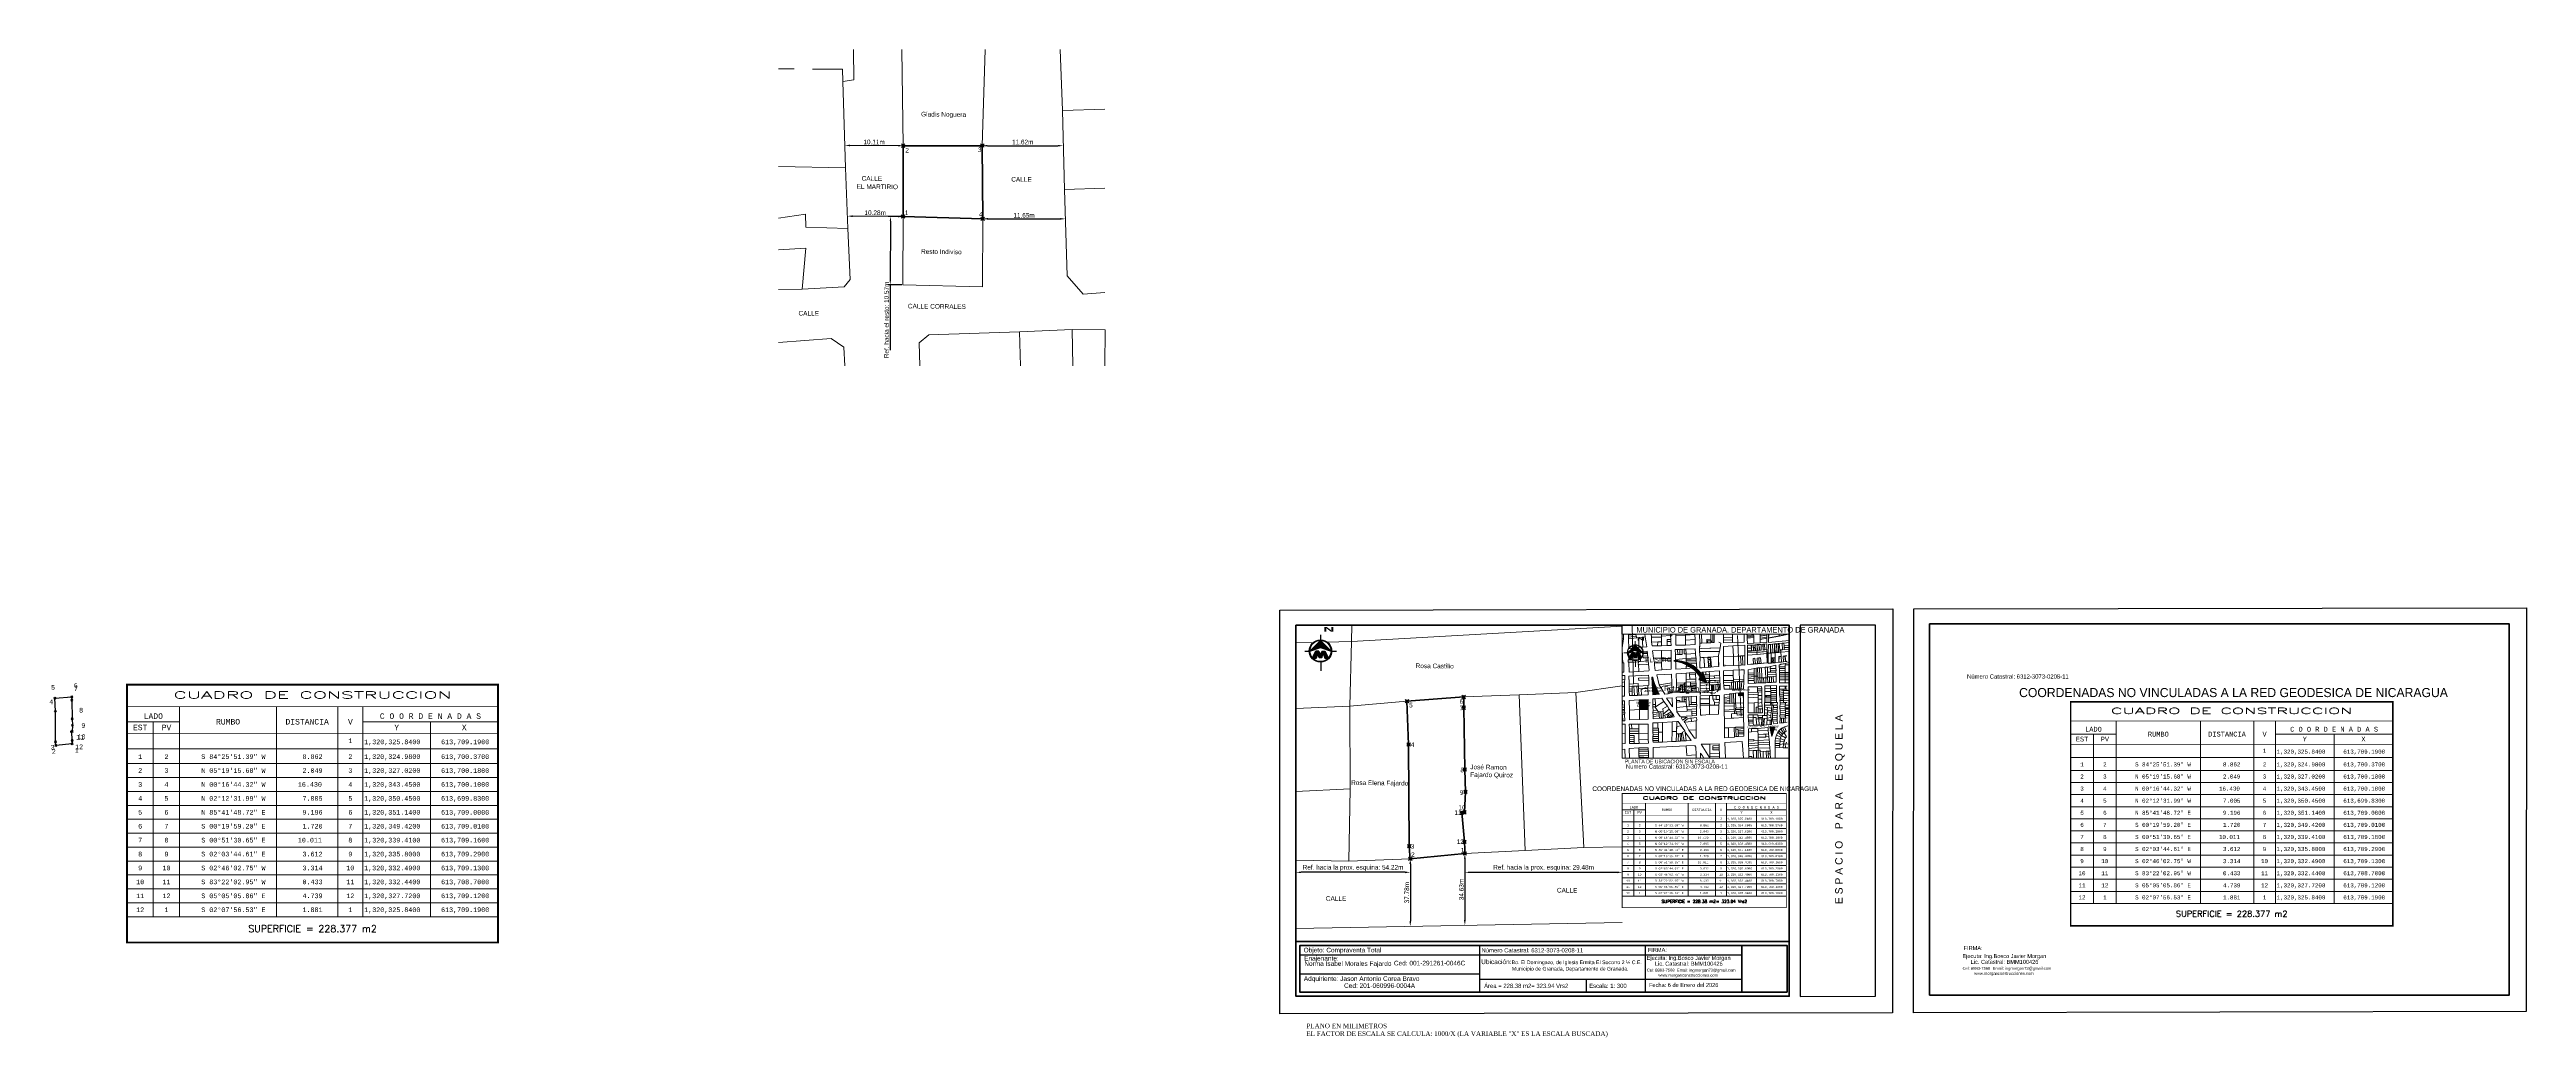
# Paper-space layout 'LAMINA DE TRABAJO' of a CAD drawing. Header units: millimetres. Extents: x 613288 to 614622, y 1317922 to 1320647.
# Drawn here: x 613288 to 614622, y 1320115 to 1320647 of the extents above; entities outside this region: 1.
# The model-space entities are those that its viewports show. They can reach past a viewport. Long polylines and large blocks are cut down to what shows.
import ezdxf
from ezdxf.enums import TextEntityAlignment as Align

# ---------------------------------------------------------------- set-up
doc = ezdxf.new("R2010")
doc.units = ezdxf.units.MM
doc.header["$PDMODE"] = 35
doc.header["$PDSIZE"] = 0.5
doc.linetypes.add('HIDDEN', pattern=[0.375, 0.25, -0.125])
for name, color, linetype in [('0 - TEXTO', 5, 'Continuous'), ('2', 7, 'Continuous'), ('50', 7, 'Continuous'), ('6', 7, 'Continuous'), ('C-ANNO-MATC-TEXT', 150, 'Continuous'), ('CVL_CUADCON', 1, 'Continuous'), ('CVL_CUADCON_LIN', 8, 'Continuous'), ('CVL_CUADCON_TIT', 1, 'Continuous'), ('CVL_CUADCON_TX', 2, 'Continuous'), ('CVL_PUNTO', 250, 'Continuous'), ('CVL_PUNTO_NUM', 2, 'Continuous'), ('NORTE', 1, 'Continuous'), ('TEXTOS', 2, 'Continuous')]:
    doc.layers.add(name, color=color, linetype=linetype)
doc.layers.add('Nivel 2', color=7, linetype='Continuous', lineweight=0)
doc.layers.add('Nivel 6', color=7, linetype='Continuous', lineweight=0)
doc.styles.add('HECTOR LOPEZ', font='arial.ttf')
doc.styles.add('HUECA1', font='HUECA1.shx')
doc.styles.add('LOPEZ', font='TCCM____.TTF')
doc.styles.add('MONOTXT4', font='Monotxt4.shx')
doc.styles.add('ROMANS', font='ROMANS', dxfattribs={"height": 0.2})
doc.styles.get("Standard").update_dxf_attribs({"font": 'TCCM____.TTF'})
doc.styles.add('Style-ENGINEERING', font='ENGINEERING.shx')
doc.dimstyles.new('COTA PARA REFERENCIA DE CALLES', dxfattribs={"dimtxt": 2.5, "dimasz": 2.8, "dimexe": 1.25, "dimexo": 0.625, "dimtad": 1, "dimtxsty": 'Standard', "dimcen": 2.5, "dimse1": 1, "dimse2": 1, "dimadec": 0, "dimazin": 0, "dimtfac": 1, "dimtmove": 0, "dimatfit": 3, "dimfxl": 1, "dimarcsym": 0})
doc.dimstyles.new('ISO-25', dxfattribs={"dimtxt": 2.5, "dimasz": 2.5, "dimexe": 1.25, "dimexo": 0.625, "dimtad": 1, "dimtxsty": 'Standard', "dimcen": 2.5, "dimadec": 0, "dimazin": 0, "dimtfac": 1, "dimtmove": 0, "dimatfit": 3, "dimfxl": 1, "dimarcsym": 0})

# ---------------------------------------------------------------- blocks, each defined once
blk = doc.blocks.new('*D314')
at = {"color": 0, "lineweight": -2, "transparency": 16777216}
blk.add_line((613744.7, 1320557), (613720.3, 1320557.2), dxfattribs=at)
at = {"color": 0, "lineweight": 0, "transparency": 16777216}
for points in [[(613720.3, 1320557.6), (613720.3, 1320556.7), (613717.5, 1320557.2)], [(613744.7, 1320557.5), (613744.7, 1320556.5), (613747.5, 1320557)]]:
    blk.add_solid(points, dxfattribs=at)
at = {"layer": 'Defpoints', "color": 0, "lineweight": 0, "transparency": 16777216}
for p in [(613717.5, 1320557.2), (613717.5, 1320557.2), (613747.5, 1320557)]:
    blk.add_point(p, dxfattribs=at)
at = {"color": 0, "transparency": 16777216, "insert": (613732.5, 1320559), "char_height": 2.5, "attachment_point": 5, "rotation": 359.5998}
blk.add_mtext('10.28m', dxfattribs=at)
blk = doc.blocks.new('*D315')
at = {"color": 0, "lineweight": -2, "transparency": 16777216}
blk.add_line((613744.8, 1320595.1), (613718.9, 1320595.2), dxfattribs=at)
at = {"color": 0, "lineweight": 0, "transparency": 16777216}
for points in [[(613718.9, 1320595.7), (613718.9, 1320594.8), (613716.1, 1320595.3)], [(613744.8, 1320595.6), (613744.8, 1320594.7), (613747.6, 1320595.1)]]:
    blk.add_solid(points, dxfattribs=at)
at = {"layer": 'Defpoints', "color": 0, "lineweight": 0, "transparency": 16777216}
for p in [(613716.1, 1320595.3), (613716.1, 1320595.2), (613747.6, 1320595.1)]:
    blk.add_point(p, dxfattribs=at)
at = {"color": 0, "transparency": 16777216, "insert": (613731.9, 1320597.1), "char_height": 2.5, "attachment_point": 5, "rotation": 359.7657}
blk.add_mtext('10.11m', dxfattribs=at)
blk = doc.blocks.new('*D316')
at = {"color": 0, "lineweight": -2, "transparency": 16777216}
blk.add_line((613793, 1320595.1), (613831, 1320595.1), dxfattribs=at)
at = {"color": 0, "lineweight": 0, "transparency": 16777216}
for points in [[(613793, 1320595.6), (613793, 1320594.7), (613790.2, 1320595.1)], [(613831, 1320595.6), (613831, 1320594.7), (613833.8, 1320595.1)]]:
    blk.add_solid(points, dxfattribs=at)
at = {"layer": 'Defpoints', "color": 0, "lineweight": 0, "transparency": 16777216}
for p in [(613790.2, 1320595.1), (613833.8, 1320595.1), (613833.8, 1320595.1)]:
    blk.add_point(p, dxfattribs=at)
at = {"color": 0, "transparency": 16777216, "insert": (613812, 1320597.1), "char_height": 2.5, "attachment_point": 5, "rotation": 359.9955}
blk.add_mtext('11.62m', dxfattribs=at)
blk = doc.blocks.new('*D317')
at = {"color": 0, "lineweight": -2, "transparency": 16777216}
blk.add_line((613793.2, 1320555.7), (613832.2, 1320555.7), dxfattribs=at)
at = {"color": 0, "lineweight": 0, "transparency": 16777216}
for points in [[(613793.2, 1320556.2), (613793.2, 1320555.3), (613790.4, 1320555.7)], [(613832.2, 1320556.2), (613832.2, 1320555.3), (613835, 1320555.7)]]:
    blk.add_solid(points, dxfattribs=at)
at = {"layer": 'Defpoints', "color": 0, "lineweight": 0, "transparency": 16777216}
for p in [(613790.4, 1320555.7), (613835, 1320555.7), (613835, 1320555.7)]:
    blk.add_point(p, dxfattribs=at)
at = {"color": 0, "transparency": 16777216, "insert": (613812.7, 1320557.6), "char_height": 2.5, "attachment_point": 5, "rotation": 0.0082}
blk.add_mtext('11.65m', dxfattribs=at)
blk = doc.blocks.new('*D319')
at = {"color": 0, "lineweight": -2, "transparency": 16777216}
for p, q in [((613746.9, 1320557), (613739.4, 1320557)), ((613740.7, 1320554.5), (613740.6, 1320522.6)), ((613746.8, 1320520.1), (613739.3, 1320520.1)), ((613740.6, 1320520.1), (613740.5, 1320485))]:
    blk.add_line(p, q, dxfattribs=at)
at = {"color": 0, "lineweight": 0, "transparency": 16777216}
for points in [[(613740.3, 1320554.5), (613741.1, 1320554.5), (613740.7, 1320557)], [(613740.2, 1320522.6), (613741, 1320522.6), (613740.6, 1320520.1)]]:
    blk.add_solid(points, dxfattribs=at)
at = {"layer": 'Defpoints', "color": 0, "lineweight": 0, "transparency": 16777216}
for p in [(613740.7, 1320557), (613747.5, 1320557), (613747.4, 1320520.1)]:
    blk.add_point(p, dxfattribs=at)
at = {"color": 0, "transparency": 16777216, "insert": (613738.6, 1320501.3), "char_height": 2.5, "attachment_point": 5, "rotation": 89.8421}
blk.add_mtext('Ref. hacia el resto: 10.57m', dxfattribs=at)
blk = doc.blocks.new('*D322')
at = {"color": 0, "lineweight": -2, "transparency": 16777216}
for p, q in [((614177.1, 1320300.7), (614159.6, 1320300.7)), ((614177.1, 1320300.6), (614177.1, 1320299.4)), ((614180.8, 1320300.7), (614179.6, 1320300.7)), ((614183.3, 1320301), (614183.3, 1320299.4))]:
    blk.add_line(p, q, dxfattribs=at)
at = {"color": 0, "lineweight": 0, "transparency": 16777216}
for points in [[(614179.6, 1320301.1), (614179.6, 1320300.3), (614177.1, 1320300.7)], [(614180.8, 1320301.1), (614180.8, 1320300.3), (614183.3, 1320300.7)]]:
    blk.add_solid(points, dxfattribs=at)
at = {"layer": 'Defpoints', "color": 0, "lineweight": 0, "transparency": 16777216}
for p in [(614177.1, 1320301.2), (614177.1, 1320300.7), (614183.3, 1320301.6)]:
    blk.add_point(p, dxfattribs=at)
at = {"color": 0, "lineweight": 0, "transparency": 16777216, "insert": (614167.1, 1320302.6), "char_height": 2.5, "attachment_point": 5}
blk.add_mtext('Ref: 54.22m', dxfattribs=at)
blk = doc.blocks.new('*D327')
at = {"color": 0, "lineweight": -2, "transparency": 16777216}
blk.add_line((614020.9, 1320208.2), (614020.9, 1320177.3), dxfattribs=at)
at = {"color": 0, "lineweight": 0, "transparency": 16777216}
for points in [[(614020.4, 1320208.2), (614021.3, 1320208.2), (614020.9, 1320211)], [(614020.4, 1320177.3), (614021.3, 1320177.3), (614020.9, 1320174.5)]]:
    blk.add_solid(points, dxfattribs=at)
at = {"layer": 'Defpoints', "color": 0, "lineweight": 0, "transparency": 16777216}
for p in [(614020.9, 1320211), (614020.9, 1320174.5), (614021.6, 1320174.5)]:
    blk.add_point(p, dxfattribs=at)
at = {"color": 0, "lineweight": 15, "transparency": 16777216, "insert": (614019, 1320192.7), "char_height": 2.5, "attachment_point": 5, "rotation": 90}
blk.add_mtext('37.78m', dxfattribs=at)
blk = doc.blocks.new('*D328')
at = {"color": 0, "lineweight": -2, "transparency": 16777216}
blk.add_line((614050.3, 1320211), (614050.3, 1320177.9), dxfattribs=at)
at = {"color": 0, "lineweight": 0, "transparency": 16777216}
for points in [[(614049.8, 1320211), (614050.7, 1320211), (614050.3, 1320213.8)], [(614049.8, 1320177.9), (614050.7, 1320177.9), (614050.3, 1320175.1)]]:
    blk.add_solid(points, dxfattribs=at)
at = {"layer": 'Defpoints', "color": 0, "lineweight": 0, "transparency": 16777216}
for p in [(614050.3, 1320213.8), (614050.3, 1320175.1), (614051, 1320175.1)]:
    blk.add_point(p, dxfattribs=at)
at = {"color": 0, "lineweight": 15, "transparency": 16777216, "insert": (614048.4, 1320194.4), "char_height": 2.5, "attachment_point": 5, "rotation": 90}
blk.add_mtext('34.63m', dxfattribs=at)
blk = doc.blocks.new('*D333')
at = {"color": 0, "lineweight": -2, "transparency": 16777216}
blk.add_line((614018.1, 1320203.7), (613962, 1320203.7), dxfattribs=at)
at = {"color": 0, "lineweight": 0, "transparency": 16777216}
for points in [[(613962, 1320204.1), (613962, 1320203.2), (613959.2, 1320203.7)], [(614018.1, 1320204.1), (614018.1, 1320203.2), (614020.9, 1320203.7)]]:
    blk.add_solid(points, dxfattribs=at)
at = {"layer": 'Defpoints', "color": 0, "lineweight": 0, "transparency": 16777216}
for p in [(613959.2, 1320210.2), (614020.9, 1320211), (613959.2, 1320203.7)]:
    blk.add_point(p, dxfattribs=at)
at = {"color": 0, "lineweight": 13, "transparency": 16777216, "insert": (613990, 1320206), "char_height": 2.5, "attachment_point": 5}
blk.add_mtext('Ref. hacia la prox. esquina: 54.22m', dxfattribs=at)
blk = doc.blocks.new('*D334')
at = {"color": 0, "lineweight": -2, "transparency": 16777216}
blk.add_line((614053.1, 1320203.7), (614132.3, 1320203.7), dxfattribs=at)
at = {"color": 0, "lineweight": 0, "transparency": 16777216}
for points in [[(614053.1, 1320204.1), (614053.1, 1320203.2), (614050.3, 1320203.7)], [(614132.3, 1320204.1), (614132.3, 1320203.2), (614135.1, 1320203.7)]]:
    blk.add_solid(points, dxfattribs=at)
at = {"layer": 'Defpoints', "color": 0, "lineweight": 0, "transparency": 16777216}
for p in [(614050.3, 1320213.8), (614135.1, 1320217.4), (614135.1, 1320203.7)]:
    blk.add_point(p, dxfattribs=at)
at = {"color": 0, "lineweight": 13, "transparency": 16777216, "insert": (614092.7, 1320206), "char_height": 2.5, "attachment_point": 5}
blk.add_mtext('Ref. hacia la prox. esquina: 29.48m', dxfattribs=at)

msp = doc.modelspace()

# ---------------------------------------------------------------- hatches: boundary and pattern name
at = {"lineweight": 0}
h = msp.add_hatch(color=9, dxfattribs=at)
h.dxf.hatch_style = 1
h.paths.add_polyline_path([(613754, 1317832), (613751, 1317840), (613748, 1317848), (613743, 1317861), (613739, 1317873), (613737, 1317882), (613736, 1317885), (613735, 1317889), (613731, 1317888), (613735, 1317811), (613765, 1317813), (613764, 1317814), (613761, 1317818), (613759, 1317823)])
h = msp.add_hatch(color=7)
h.dxf.hatch_style = 1
h.paths.add_polyline_path([(614004, 1317853), (614004, 1317855), (613995, 1317855), (613995, 1317848), (613995, 1317831), (613996, 1317830), (613996, 1317829), (614004, 1317830), (614004, 1317830), (614004, 1317831), (614004, 1317832), (614004, 1317837), (614004, 1317837), (614004, 1317840), (614004, 1317843)])
h = msp.add_hatch(color=9, dxfattribs=at)
h.dxf.hatch_style = 1
h.paths.add_polyline_path([(614134, 1317819), (614113, 1317818), (614114, 1317806), (614135, 1317808)])
h = msp.add_hatch(color=9, dxfattribs=at)
h.dxf.hatch_style = 1
h.paths.add_polyline_path([(613714, 1317790), (613675, 1317788), (613676, 1317745), (613715, 1317745)])
h = msp.add_hatch(color=9)
h.dxf.hatch_style = 1
h.paths.add_polyline_path([(614274, 1317668), (614264, 1317668), (614255, 1317655), (614261, 1317627)])
h.paths.add_polyline_path([(614264, 1317668), (614252, 1317667), (614255, 1317655)])

# ---------------------------------------------------------------- linework, layer by layer
at = {"color": 1, "linetype": 'ByBlock', "lineweight": 0}
for p, q in [((613979, 1317966), (613989, 1317966)), ((613981, 1317949), (613979, 1317966)), ((613990, 1317950), (613981, 1317949)), ((613988, 1317975), (613991, 1317933)), ((613990, 1317977), (613994, 1317933))]:
    msp.add_line(p, q, dxfattribs=at)
at = {"color": 1, "linetype": 'ByBlock', "lineweight": 0, "ltscale": 0.5, "flags": 128}
msp.add_lwpolyline([(613628, 1318057), (613628, 1318065), (613662, 1318069), (613663, 1318062), (613628, 1318057)], dxfattribs=at)
at = {"color": 1, "linetype": 'ByBlock', "lineweight": 0, "flags": 128}
for points in [[(614282, 1318080), (614246, 1318077)], [(614277, 1318104), (614282, 1318080)], [(613857, 1317835), (613855, 1317835)], [(613855, 1317835), (613855, 1317820), (613866, 1317821)], [(613860, 1317840), (613857, 1317840)], [(613857, 1317840), (613857, 1317835)], [(613866, 1317851), (613860, 1317851)], [(613860, 1317851), (613860, 1317840)], [(613866, 1317821), (613866, 1317851)]]:
    msp.add_lwpolyline(points, dxfattribs=at)
for points in [[(613713, 1317983), (613714, 1317974), (613692, 1317973), (613691, 1317981)], [(613855, 1317820), (613866, 1317821), (613866, 1317851), (613860, 1317851), (613860, 1317840), (613857, 1317840), (613857, 1317835), (613855, 1317835)]]:
    msp.add_lwpolyline(points, close=True, dxfattribs=at)
at = {"color": 1, "lineweight": 0}
msp.add_lwpolyline([(614113, 1317818), (614114, 1317806), (614135, 1317808)], dxfattribs=at)
at = {"color": 1, "linetype": 'ByBlock', "lineweight": 0}
msp.add_lwpolyline([(613929, 1317768), (613921, 1317768), (613896, 1317767), (613896, 1317759), (613929, 1317760), (613929, 1317768)], close=True, dxfattribs=at)
at = {"layer": '2', "color": 1, "linetype": 'ByBlock', "lineweight": 0}
for p, q in [((613564, 1318056), (613606, 1318058)), ((613652, 1318081), (613628, 1318079)), ((613651, 1318105), (613652, 1318081)), ((613664, 1318062), (613673, 1318063)), ((613688, 1318065), (613673, 1318063)), ((613673, 1318063), (613673, 1318020)), ((613673, 1318020), (613691, 1318021)), ((613688, 1318065), (613702, 1318067)), ((613691, 1318021), (613688, 1318065)), ((613727, 1318093), (613729, 1318065)), ((613729, 1318065), (613773, 1318065)), ((613729, 1318065), (613730, 1318043)), ((613730, 1318043), (613757, 1318044)), ((613757, 1318044), (613756, 1318027)), ((613756, 1318027), (613773, 1318027)), ((613773, 1318045), (613757, 1318044)), ((613773, 1318070), (613774, 1318094)), ((613814, 1318072), (613773, 1318070)), ((613773, 1318065), (613773, 1318070)), ((613773, 1318065), (613773, 1318045)), ((613773, 1318027), (613773, 1318045)), ((613798, 1318028), (613773, 1318027)), ((613815, 1318054), (613798, 1318054)), ((613798, 1318054), (613798, 1318046)), ((613798, 1318046), (613815, 1318046)), ((613798, 1318046), (613798, 1318028)), ((613813, 1318112), (613814, 1318072)), ((613814, 1318072), (613815, 1318054)), ((613815, 1318046), (613815, 1318054)), ((613879, 1318073), (613837, 1318071)), ((613880, 1318073), (613879, 1318073)), ((613879, 1318073), (613879, 1318052)), ((613879, 1318052), (613922, 1318054)), ((613879, 1318052), (613880, 1318030)), ((613880, 1318117), (613880, 1318073)), ((613921, 1318076), (613880, 1318073)), ((613922, 1318054), (613921, 1318076)), ((614029, 1318002), (614032, 1318018)), ((614047, 1318085), (614047, 1318062)), ((614047, 1318062), (614087, 1318063)), ((614087, 1318063), (614087, 1318087)), ((614087, 1318063), (614087, 1318041)), ((614092, 1317981), (614089, 1318027)), ((614151, 1318077), (614151, 1318094)), ((614151, 1318077), (614171, 1318078)), ((614152, 1318072), (614151, 1318077)), ((614172, 1318073), (614152, 1318072)), ((614152, 1318067), (614152, 1318072)), ((614181, 1318069), (614152, 1318067)), ((614152, 1318067), (614152, 1318062)), ((614152, 1318062), (614181, 1318063)), ((614154, 1318016), (614171, 1318017)), ((614154, 1317986), (614154, 1318016)), ((614171, 1318017), (614170, 1318030)), ((614170, 1318030), (614178, 1318030)), ((614180, 1318079), (614171, 1318078)), ((614171, 1318078), (614172, 1318073)), ((614171, 1318004), (614171, 1318017)), ((614186, 1318031), (614178, 1318030)), ((614178, 1318030), (614180, 1318005)), ((614180, 1318097), (614180, 1318079)), ((614180, 1318079), (614181, 1318069)), ((614181, 1318063), (614181, 1318069)), ((614181, 1318063), (614181, 1318039)), ((614181, 1318039), (614210, 1318040)), ((614186, 1318031), (614196, 1318032)), ((614188, 1318005), (614186, 1318031)), ((614196, 1318032), (614196, 1318007)), ((614196, 1318032), (614204, 1318032)), ((614204, 1318032), (614221, 1318034)), ((614209, 1318080), (614208, 1318090)), ((614238, 1318085), (614209, 1318080)), ((614209, 1318080), (614209, 1318071)), ((614209, 1318071), (614238, 1318074)), ((614209, 1318061), (614209, 1318071)), ((614239, 1318065), (614209, 1318061)), ((614209, 1318061), (614209, 1318055)), ((614209, 1318055), (614239, 1318060)), ((614210, 1318040), (614209, 1318055)), ((614221, 1318034), (614229, 1318034)), ((614221, 1318034), (614222, 1318009)), ((614229, 1318034), (614230, 1318009)), ((614238, 1318074), (614238, 1318085)), ((614238, 1318074), (614239, 1318065)), ((614239, 1318060), (614239, 1318065)), ((614246, 1318077), (614246, 1318062)), ((614246, 1318062), (614294, 1318071)), ((614255, 1318033), (614264, 1318034)), ((614255, 1318033), (614255, 1317995)), ((614264, 1318034), (614262, 1317995)), ((614264, 1318034), (614272, 1318035)), ((614271, 1317996), (614272, 1318035)), ((614272, 1318035), (614281, 1318036)), ((614289, 1318037), (614281, 1318036)), ((614281, 1318036), (614283, 1317997)), ((614294, 1318071), (614286, 1318105)), ((614290, 1317998), (614289, 1318037)), ((614289, 1318037), (614293, 1318037)), ((614306, 1318038), (614293, 1318037)), ((614293, 1318037), (614296, 1318008)), ((614336, 1318078), (614294, 1318071)), ((614306, 1318038), (614314, 1318039)), ((614308, 1318009), (614306, 1318038)), ((614314, 1318039), (614315, 1318026)), ((614315, 1318026), (614340, 1318029)), ((614315, 1318026), (614315, 1318019)), ((614315, 1318019), (614340, 1318020)), ((614316, 1318010), (614315, 1318019)), ((613581, 1317973), (613602, 1317974)), ((613603, 1317952), (613582, 1317951)), ((613602, 1317974), (613603, 1317952)), ((613630, 1317972), (613672, 1317973)), ((613630, 1317965), (613630, 1317972)), ((613681, 1317957), (613671, 1317957)), ((613672, 1317956), (613671, 1317944)), ((613671, 1317944), (613673, 1317944)), ((613673, 1318000), (613672, 1317973)), ((613672, 1317973), (613672, 1317965)), ((613673, 1318000), (613680, 1318001)), ((613673, 1317944), (613716, 1317946)), ((613680, 1318001), (613681, 1317957)), ((613681, 1317957), (613715, 1317960)), ((613715, 1317960), (613716, 1317946)), ((613774, 1317972), (613739, 1317972)), ((613739, 1317972), (613742, 1317951)), ((613742, 1317951), (613774, 1317951)), ((613774, 1318006), (613774, 1317972)), ((613774, 1317971), (613774, 1317972)), ((613816, 1317971), (613774, 1317971)), ((613774, 1317971), (613775, 1317963)), ((613774, 1317951), (613775, 1317963)), ((613775, 1317963), (613816, 1317963)), ((613816, 1317963), (613816, 1317971)), ((613845, 1317988), (613835, 1317987)), ((613835, 1317987), (613835, 1317966)), ((613835, 1317966), (613836, 1317966)), ((613836, 1317966), (613883, 1317970)), ((613844, 1318011), (613845, 1317988)), ((613844, 1318011), (613855, 1318011)), ((613855, 1317989), (613845, 1317988)), ((613855, 1318011), (613855, 1317989)), ((613855, 1318011), (613865, 1318011)), ((613865, 1317989), (613855, 1317989)), ((613865, 1318011), (613873, 1318012)), ((613865, 1318011), (613865, 1317989)), ((613873, 1317991), (613873, 1318012)), ((613873, 1318012), (613881, 1318012)), ((613882, 1317991), (613873, 1317991)), ((613881, 1318012), (613882, 1317991)), ((613882, 1317990), (613924, 1317993)), ((613882, 1317991), (613882, 1317990)), ((613883, 1317970), (613882, 1317990)), ((613896, 1317907), (613882, 1317906)), ((613882, 1317906), (613882, 1317878)), ((613925, 1317974), (613883, 1317970)), ((613883, 1317966), (613883, 1317970)), ((613927, 1317969), (613883, 1317966)), ((613883, 1317966), (613883, 1317960)), ((613883, 1317960), (613927, 1317962)), ((613884, 1317954), (613883, 1317960)), ((613883, 1317934), (613883, 1317926)), ((613883, 1317926), (613917, 1317929)), ((613927, 1317956), (613884, 1317954)), ((613884, 1317954), (613884, 1317947)), ((613884, 1317947), (613928, 1317950)), ((613896, 1317907), (613897, 1317901)), ((613924, 1317993), (613925, 1317974)), ((613925, 1317974), (613926, 1317974)), ((613926, 1317974), (613927, 1317969)), ((613927, 1317962), (613927, 1317969)), ((613927, 1317962), (613927, 1317956)), ((613928, 1317950), (613927, 1317956)), ((613961, 1317975), (613978, 1317977)), ((613969, 1317899), (613970, 1317912)), ((613970, 1317912), (613984, 1317913)), ((613978, 1317977), (614024, 1317979)), ((613984, 1317913), (613985, 1317899)), ((614024, 1317979), (614029, 1318002)), ((614092, 1317981), (614047, 1317979)), ((614090, 1317919), (614090, 1317896)), ((614123, 1317982), (614092, 1317980)), ((614092, 1317980), (614092, 1317981)), ((614131, 1317982), (614123, 1317982)), ((614142, 1317984), (614131, 1317982)), ((614154, 1318004), (614171, 1318004)), ((614154, 1317995), (614195, 1317997)), ((614195, 1317989), (614154, 1317986)), ((614183, 1317908), (614156, 1317906)), ((614156, 1317906), (614156, 1317898)), ((614180, 1318005), (614171, 1318004)), ((614188, 1318005), (614180, 1318005)), ((614191, 1317928), (614183, 1317926)), ((614183, 1317926), (614183, 1317908)), ((614183, 1317899), (614183, 1317908)), ((614188, 1318005), (614196, 1318006)), ((614191, 1317928), (614198, 1317929)), ((614192, 1317892), (614191, 1317928)), ((614195, 1317998), (614196, 1318006)), ((614195, 1317998), (614239, 1318001)), ((614195, 1317997), (614195, 1317998)), ((614195, 1317997), (614196, 1317989)), ((614239, 1317993), (614195, 1317989)), ((614196, 1318007), (614196, 1318006)), ((614205, 1318007), (614196, 1318007)), ((614204, 1317974), (614196, 1317972)), ((614196, 1317972), (614197, 1317948)), ((614197, 1317948), (614205, 1317948)), ((614198, 1317929), (614199, 1317892)), ((614207, 1317929), (614198, 1317929)), ((614205, 1317948), (614204, 1317974)), ((614215, 1317930), (614207, 1317929)), ((614208, 1317885), (614207, 1317929)), ((614215, 1317930), (614232, 1317932)), ((614217, 1317886), (614215, 1317930)), ((614222, 1318009), (614230, 1318009)), ((614230, 1318009), (614239, 1318010)), ((614232, 1317932), (614234, 1317886)), ((614232, 1317932), (614241, 1317932)), ((614239, 1318010), (614239, 1317993)), ((614246, 1317933), (614241, 1317932)), ((614241, 1317932), (614241, 1317910)), ((614241, 1317910), (614255, 1317911)), ((614241, 1317910), (614242, 1317900)), ((614255, 1317995), (614245, 1317994)), ((614255, 1317936), (614246, 1317933)), ((614254, 1317926), (614255, 1317936)), ((614279, 1317927), (614254, 1317926)), ((614254, 1317926), (614255, 1317918)), ((614255, 1317995), (614258, 1317995)), ((614255, 1317918), (614280, 1317919)), ((614255, 1317911), (614255, 1317918)), ((614279, 1317911), (614255, 1317911)), ((614258, 1317995), (614258, 1317951)), ((614262, 1317995), (614258, 1317995)), ((614258, 1317951), (614259, 1317951)), ((614259, 1317951), (614259, 1317973)), ((614259, 1317973), (614263, 1317973)), ((614265, 1317951), (614259, 1317951)), ((614262, 1317995), (614271, 1317996)), ((614263, 1317973), (614265, 1317960)), ((614263, 1317973), (614269, 1317973)), ((614265, 1317960), (614264, 1317959)), ((614264, 1317959), (614265, 1317951)), ((614270, 1317952), (614265, 1317951)), ((614269, 1317973), (614270, 1317960)), ((614269, 1317973), (614275, 1317973)), ((614270, 1317960), (614269, 1317960)), ((614269, 1317960), (614270, 1317952)), ((614275, 1317952), (614270, 1317952)), ((614275, 1317996), (614271, 1317996)), ((614283, 1317997), (614275, 1317996)), ((614275, 1317973), (614275, 1317996)), ((614275, 1317973), (614275, 1317952)), ((614292, 1317954), (614275, 1317952)), ((614280, 1317919), (614279, 1317927)), ((614280, 1317919), (614279, 1317911)), ((614280, 1317902), (614279, 1317911)), ((614283, 1317997), (614290, 1317998)), ((614300, 1317999), (614290, 1317998)), ((614302, 1317980), (614292, 1317980)), ((614292, 1317980), (614292, 1317954)), ((614292, 1317954), (614304, 1317955)), ((614293, 1317934), (614319, 1317934)), ((614293, 1317934), (614294, 1317926)), ((614294, 1317926), (614319, 1317926)), ((614294, 1317917), (614294, 1317926)), ((614319, 1317918), (614294, 1317917)), ((614294, 1317909), (614294, 1317917)), ((614319, 1317909), (614294, 1317909)), ((614294, 1317909), (614294, 1317901)), ((614296, 1318008), (614299, 1318009)), ((614299, 1318009), (614300, 1317999)), ((614299, 1318009), (614308, 1318009)), ((614342, 1318002), (614300, 1317999)), ((614300, 1317999), (614302, 1317980)), ((614304, 1317955), (614302, 1317980)), ((614304, 1317955), (614312, 1317956)), ((614316, 1318010), (614308, 1318009)), ((614311, 1317981), (614318, 1317982)), ((614312, 1317956), (614311, 1317981)), ((614321, 1317957), (614312, 1317956)), ((614341, 1318012), (614316, 1318010)), ((614318, 1317982), (614321, 1317957)), ((614318, 1317982), (614327, 1317982)), ((614319, 1317934), (614319, 1317943)), ((614319, 1317926), (614319, 1317934)), ((614319, 1317918), (614319, 1317926)), ((614319, 1317909), (614319, 1317918)), ((614344, 1317909), (614319, 1317909)), ((614319, 1317909), (614319, 1317901)), ((614328, 1317957), (614321, 1317957)), ((613567, 1317846), (613610, 1317847)), ((613610, 1317867), (613586, 1317863)), ((613587, 1317872), (613611, 1317879)), ((613611, 1317879), (613610, 1317867)), ((613610, 1317847), (613610, 1317867)), ((613671, 1317860), (613631, 1317858)), ((613631, 1317858), (613631, 1317847)), ((613631, 1317847), (613644, 1317848)), ((613631, 1317836), (613631, 1317847)), ((613644, 1317837), (613631, 1317836)), ((613631, 1317836), (613631, 1317827)), ((613631, 1317827), (613644, 1317827)), ((613644, 1317848), (613644, 1317837)), ((613652, 1317848), (613644, 1317848)), ((613644, 1317827), (613644, 1317837)), ((613644, 1317827), (613644, 1317807)), ((613644, 1317807), (613655, 1317808)), ((613652, 1317848), (613664, 1317849)), ((613655, 1317808), (613652, 1317848)), ((613668, 1317808), (613655, 1317808)), ((613664, 1317849), (613668, 1317808)), ((613664, 1317849), (613671, 1317849)), ((613668, 1317808), (613674, 1317809)), ((613671, 1317849), (613671, 1317860)), ((613672, 1317849), (613671, 1317849)), ((613717, 1317886), (613672, 1317884)), ((613672, 1317884), (613673, 1317874)), ((613713, 1317852), (613672, 1317849)), ((613672, 1317849), (613672, 1317837)), ((613672, 1317837), (613690, 1317838)), ((613674, 1317809), (613672, 1317837)), ((613673, 1317874), (613717, 1317875)), ((613686, 1317809), (613674, 1317809)), ((613690, 1317836), (613684, 1317836)), ((613684, 1317836), (613686, 1317809)), ((613713, 1317839), (613690, 1317838)), ((613690, 1317838), (613690, 1317836)), ((613718, 1317853), (613713, 1317852)), ((613713, 1317852), (613713, 1317839)), ((613717, 1317875), (613717, 1317886)), ((613717, 1317875), (613718, 1317853)), ((613764, 1317854), (613819, 1317864)), ((613764, 1317854), (613770, 1317843)), ((613770, 1317843), (613781, 1317848)), ((613781, 1317848), (613819, 1317854)), ((613809, 1317841), (613801, 1317839)), ((613801, 1317839), (613803, 1317815)), ((613803, 1317815), (613812, 1317817)), ((613812, 1317817), (613809, 1317841)), ((613819, 1317864), (613819, 1317854)), ((613840, 1317862), (613874, 1317863)), ((613840, 1317853), (613840, 1317862)), ((613856, 1317854), (613840, 1317853)), ((613846, 1317827), (613846, 1317830)), ((613846, 1317830), (613848, 1317830)), ((613847, 1317827), (613846, 1317827)), ((613847, 1317822), (613847, 1317827)), ((613866, 1317821), (613847, 1317822)), ((613848, 1317830), (613849, 1317834)), ((613849, 1317834), (613851, 1317834)), ((613851, 1317845), (613857, 1317846)), ((613851, 1317834), (613851, 1317845)), ((613857, 1317846), (613856, 1317854)), ((613866, 1317854), (613856, 1317854)), ((613874, 1317802), (613865, 1317801)), ((613865, 1317801), (613865, 1317779)), ((613874, 1317855), (613866, 1317854)), ((613866, 1317854), (613866, 1317821)), ((613866, 1317821), (613874, 1317821)), ((613882, 1317864), (613874, 1317863)), ((613874, 1317863), (613874, 1317855)), ((613874, 1317821), (613874, 1317855)), ((613883, 1317822), (613874, 1317821)), ((613874, 1317790), (613874, 1317802)), ((613874, 1317802), (613882, 1317802)), ((613882, 1317878), (613898, 1317879)), ((613882, 1317878), (613882, 1317866)), ((613882, 1317866), (613925, 1317868)), ((613882, 1317866), (613882, 1317864)), ((613882, 1317864), (613883, 1317849)), ((613894, 1317802), (613882, 1317802)), ((613882, 1317802), (613883, 1317790)), ((613902, 1317850), (613883, 1317849)), ((613883, 1317849), (613883, 1317844)), ((613883, 1317844), (613904, 1317845)), ((613883, 1317844), (613883, 1317822)), ((613883, 1317817), (613883, 1317822)), ((613894, 1317818), (613883, 1317817)), ((613905, 1317823), (613893, 1317822)), ((613893, 1317822), (613894, 1317818)), ((613904, 1317803), (613894, 1317802)), ((613894, 1317802), (613896, 1317768)), ((613898, 1317879), (613897, 1317901)), ((613897, 1317901), (613924, 1317900)), ((613925, 1317880), (613898, 1317879)), ((613925, 1317867), (613901, 1317866)), ((613901, 1317866), (613901, 1317859)), ((613901, 1317859), (613926, 1317860)), ((613901, 1317853), (613901, 1317859)), ((613926, 1317854), (613901, 1317853)), ((613901, 1317853), (613902, 1317850)), ((613926, 1317851), (613902, 1317849)), ((613902, 1317849), (613902, 1317850)), ((613902, 1317846), (613902, 1317849)), ((613926, 1317847), (613902, 1317846)), ((613926, 1317846), (613904, 1317845)), ((613904, 1317845), (613904, 1317838)), ((613904, 1317838), (613927, 1317839)), ((613905, 1317831), (613904, 1317838)), ((613904, 1317803), (613905, 1317776)), ((613927, 1317832), (613905, 1317831)), ((613905, 1317831), (613905, 1317823)), ((613924, 1317900), (613925, 1317880)), ((613925, 1317868), (613925, 1317880)), ((613925, 1317868), (613925, 1317867)), ((613926, 1317860), (613925, 1317867)), ((613926, 1317860), (613926, 1317854)), ((613926, 1317854), (613926, 1317851)), ((613926, 1317851), (613926, 1317847)), ((613926, 1317846), (613926, 1317847)), ((613927, 1317839), (613926, 1317846)), ((613927, 1317839), (613927, 1317832)), ((613985, 1317899), (613969, 1317899)), ((613969, 1317899), (613969, 1317899)), ((613986, 1317890), (613983, 1317890)), ((613985, 1317893), (613985, 1317899)), ((614006, 1317894), (613985, 1317893)), ((613985, 1317893), (613986, 1317890)), ((613986, 1317890), (613986, 1317883)), ((613986, 1317883), (614007, 1317884)), ((613986, 1317873), (613986, 1317883)), ((613986, 1317883), (613986, 1317883)), ((614031, 1317875), (613986, 1317873)), ((613986, 1317873), (613986, 1317874)), ((613986, 1317864), (613986, 1317873)), ((614031, 1317867), (613986, 1317864)), ((613986, 1317864), (613986, 1317854)), ((613986, 1317854), (613995, 1317855)), ((613986, 1317840), (613986, 1317854)), ((613986, 1317830), (613986, 1317840)), ((613996, 1317829), (613986, 1317830)), ((613986, 1317807), (613986, 1317793)), ((614000, 1317807), (613986, 1317807)), ((614015, 1317807), (614000, 1317807)), ((614000, 1317807), (614001, 1317792)), ((614004, 1317855), (614013, 1317856)), ((614014, 1317832), (614004, 1317830)), ((614006, 1317894), (614030, 1317897)), ((614007, 1317884), (614006, 1317894)), ((614031, 1317885), (614007, 1317884)), ((614014, 1317832), (614013, 1317856)), ((614013, 1317856), (614022, 1317856)), ((614024, 1317832), (614014, 1317832)), ((614015, 1317790), (614015, 1317807)), ((614032, 1317857), (614022, 1317856)), ((614022, 1317856), (614024, 1317832)), ((614030, 1317897), (614031, 1317885)), ((614031, 1317885), (614031, 1317875)), ((614031, 1317875), (614031, 1317867)), ((614031, 1317867), (614032, 1317857)), ((614090, 1317896), (614047, 1317896)), ((614047, 1317896), (614048, 1317874)), ((614048, 1317874), (614091, 1317874)), ((614048, 1317874), (614048, 1317865)), ((614048, 1317865), (614083, 1317866)), ((614048, 1317865), (614049, 1317852)), ((614049, 1317852), (614075, 1317852)), ((614074, 1317814), (614050, 1317811)), ((614050, 1317811), (614050, 1317799)), ((614050, 1317799), (614076, 1317802)), ((614050, 1317799), (614051, 1317791)), ((614076, 1317815), (614074, 1317814)), ((614075, 1317852), (614075, 1317835)), ((614075, 1317835), (614084, 1317836)), ((614076, 1317802), (614076, 1317815)), ((614076, 1317815), (614084, 1317815)), ((614076, 1317794), (614076, 1317802)), ((614091, 1317866), (614083, 1317866)), ((614083, 1317866), (614084, 1317836)), ((614084, 1317836), (614092, 1317836)), ((614084, 1317815), (614092, 1317816)), ((614084, 1317815), (614084, 1317773)), ((614090, 1317896), (614091, 1317876)), ((614091, 1317876), (614137, 1317879)), ((614091, 1317876), (614091, 1317874)), ((614091, 1317874), (614091, 1317868)), ((614091, 1317868), (614100, 1317868)), ((614091, 1317868), (614091, 1317866)), ((614092, 1317836), (614091, 1317866)), ((614101, 1317836), (614092, 1317836)), ((614092, 1317816), (614100, 1317817)), ((614092, 1317816), (614093, 1317774)), ((614100, 1317868), (614109, 1317869)), ((614100, 1317868), (614101, 1317836)), ((614100, 1317817), (614101, 1317774)), ((614109, 1317836), (614101, 1317836)), ((614109, 1317836), (614109, 1317869)), ((614109, 1317869), (614119, 1317869)), ((614117, 1317836), (614109, 1317836)), ((614117, 1317836), (614119, 1317869)), ((614126, 1317836), (614117, 1317836)), ((614119, 1317869), (614128, 1317870)), ((614128, 1317870), (614126, 1317836)), ((614137, 1317871), (614128, 1317870)), ((614137, 1317879), (614137, 1317871)), ((614156, 1317898), (614183, 1317899)), ((614156, 1317889), (614156, 1317898)), ((614183, 1317891), (614156, 1317889)), ((614156, 1317889), (614156, 1317881)), ((614156, 1317881), (614183, 1317883)), ((614157, 1317873), (614156, 1317881)), ((614156, 1317810), (614156, 1317820)), ((614156, 1317820), (614157, 1317820)), ((614201, 1317813), (614156, 1317810)), ((614156, 1317797), (614156, 1317810)), ((614201, 1317800), (614156, 1317797)), ((614156, 1317797), (614156, 1317774)), ((614183, 1317874), (614157, 1317873)), ((614157, 1317820), (614198, 1317822)), ((614183, 1317899), (614183, 1317892)), ((614183, 1317892), (614192, 1317892)), ((614183, 1317892), (614183, 1317891)), ((614183, 1317883), (614183, 1317891)), ((614183, 1317883), (614183, 1317874)), ((614184, 1317862), (614183, 1317874)), ((614184, 1317862), (614192, 1317862)), ((614192, 1317862), (614192, 1317892)), ((614199, 1317892), (614192, 1317892)), ((614200, 1317863), (614192, 1317862)), ((614197, 1317846), (614198, 1317837)), ((614198, 1317837), (614216, 1317837)), ((614198, 1317828), (614198, 1317837)), ((614216, 1317829), (614198, 1317828)), ((614198, 1317828), (614198, 1317822)), ((614198, 1317822), (614201, 1317822)), ((614199, 1317892), (614199, 1317885)), ((614199, 1317885), (614208, 1317885)), ((614200, 1317863), (614199, 1317885)), ((614209, 1317863), (614200, 1317863)), ((614201, 1317800), (614200, 1317791)), ((614201, 1317822), (614216, 1317823)), ((614201, 1317822), (614201, 1317813)), ((614201, 1317807), (614201, 1317813)), ((614216, 1317807), (614201, 1317807)), ((614201, 1317807), (614201, 1317800)), ((614208, 1317885), (614217, 1317886)), ((614208, 1317885), (614209, 1317863)), ((614209, 1317863), (614217, 1317863)), ((614216, 1317837), (614216, 1317829)), ((614216, 1317823), (614216, 1317829)), ((614216, 1317823), (614216, 1317807)), ((614217, 1317791), (614216, 1317807)), ((614217, 1317863), (614217, 1317886)), ((614217, 1317886), (614224, 1317885)), ((614225, 1317864), (614217, 1317863)), ((614234, 1317886), (614224, 1317885)), ((614224, 1317885), (614225, 1317864)), ((614234, 1317864), (614225, 1317864)), ((614255, 1317838), (614230, 1317837)), ((614230, 1317837), (614230, 1317825)), ((614230, 1317825), (614256, 1317825)), ((614230, 1317825), (614230, 1317808)), ((614230, 1317808), (614256, 1317808)), ((614230, 1317804), (614230, 1317808)), ((614238, 1317804), (614230, 1317804)), ((614230, 1317804), (614230, 1317800)), ((614230, 1317800), (614256, 1317800)), ((614230, 1317791), (614230, 1317800)), ((614242, 1317886), (614234, 1317886)), ((614234, 1317864), (614234, 1317886)), ((614243, 1317865), (614234, 1317864)), ((614239, 1317806), (614238, 1317804)), ((614256, 1317805), (614239, 1317806)), ((614242, 1317900), (614280, 1317902)), ((614242, 1317900), (614242, 1317890)), ((614242, 1317890), (614251, 1317890)), ((614242, 1317890), (614242, 1317886)), ((614242, 1317886), (614243, 1317865)), ((614243, 1317865), (614251, 1317865)), ((614259, 1317890), (614251, 1317890)), ((614251, 1317890), (614251, 1317865)), ((614251, 1317865), (614259, 1317865)), ((614255, 1317850), (614281, 1317851)), ((614255, 1317850), (614255, 1317838)), ((614255, 1317838), (614281, 1317838)), ((614256, 1317829), (614255, 1317838)), ((614281, 1317830), (614256, 1317829)), ((614256, 1317825), (614256, 1317829)), ((614256, 1317825), (614256, 1317821)), ((614256, 1317821), (614281, 1317821)), ((614256, 1317812), (614256, 1317821)), ((614281, 1317813), (614256, 1317812)), ((614256, 1317808), (614256, 1317812)), ((614256, 1317808), (614256, 1317805)), ((614256, 1317804), (614256, 1317805)), ((614281, 1317804), (614256, 1317804)), ((614256, 1317800), (614256, 1317804)), ((614256, 1317800), (614256, 1317796)), ((614281, 1317796), (614256, 1317796)), ((614256, 1317796), (614256, 1317792)), ((614259, 1317890), (614267, 1317891)), ((614259, 1317865), (614259, 1317890)), ((614268, 1317866), (614259, 1317865)), ((614280, 1317892), (614267, 1317891)), ((614267, 1317891), (614268, 1317866)), ((614280, 1317902), (614280, 1317892)), ((614281, 1317851), (614281, 1317838)), ((614281, 1317838), (614281, 1317830)), ((614281, 1317821), (614281, 1317830)), ((614281, 1317821), (614281, 1317813)), ((614281, 1317813), (614281, 1317804)), ((614281, 1317804), (614281, 1317796)), ((614281, 1317796), (614281, 1317787)), ((614294, 1317901), (614319, 1317901)), ((614294, 1317901), (614294, 1317892)), ((614319, 1317892), (614294, 1317892)), ((614294, 1317892), (614294, 1317884)), ((614294, 1317884), (614319, 1317885)), ((614294, 1317884), (614294, 1317876)), ((614294, 1317876), (614319, 1317876)), ((614311, 1317835), (614294, 1317835)), ((614294, 1317835), (614295, 1317827)), ((614295, 1317827), (614311, 1317829)), ((614295, 1317818), (614295, 1317827)), ((614312, 1317820), (614295, 1317818)), ((614295, 1317810), (614295, 1317818)), ((614312, 1317810), (614295, 1317810)), ((614296, 1317802), (614295, 1317810)), ((614312, 1317802), (614296, 1317802)), ((614296, 1317802), (614297, 1317793)), ((614320, 1317835), (614311, 1317835)), ((614311, 1317835), (614311, 1317829)), ((614311, 1317829), (614345, 1317829)), ((614311, 1317829), (614311, 1317829)), ((614311, 1317829), (614312, 1317820)), ((614312, 1317820), (614311, 1317817)), ((614311, 1317817), (614345, 1317818)), ((614311, 1317817), (614312, 1317810)), ((614312, 1317806), (614312, 1317810)), ((614345, 1317807), (614312, 1317806)), ((614312, 1317806), (614312, 1317802)), ((614312, 1317794), (614312, 1317802)), ((614319, 1317901), (614319, 1317892)), ((614319, 1317901), (614344, 1317901)), ((614344, 1317893), (614319, 1317892)), ((614319, 1317892), (614319, 1317884)), ((614319, 1317885), (614319, 1317884)), ((614319, 1317884), (614344, 1317885)), ((614319, 1317876), (614319, 1317884)), ((614319, 1317876), (614320, 1317863)), ((614319, 1317876), (614344, 1317876)), ((614319, 1317848), (614320, 1317835)), ((614323, 1317848), (614319, 1317848)), ((614323, 1317835), (614320, 1317835)), ((614328, 1317848), (614323, 1317848)), ((614323, 1317848), (614323, 1317835)), ((614323, 1317835), (614328, 1317835)), ((613610, 1317746), (613569, 1317744)), ((613569, 1317738), (613610, 1317740)), ((613601, 1317784), (613592, 1317782)), ((613593, 1317764), (613602, 1317765)), ((613610, 1317756), (613593, 1317755)), ((613611, 1317731), (613594, 1317730)), ((613594, 1317722), (613602, 1317722)), ((613595, 1317695), (613603, 1317695)), ((613602, 1317765), (613601, 1317784)), ((613610, 1317766), (613602, 1317765)), ((613602, 1317722), (613610, 1317723)), ((613602, 1317722), (613603, 1317695)), ((613610, 1317766), (613610, 1317756)), ((613610, 1317756), (613610, 1317746)), ((613610, 1317740), (613610, 1317746)), ((613610, 1317740), (613611, 1317731)), ((613610, 1317723), (613611, 1317731)), ((613676, 1317745), (613632, 1317743)), ((613676, 1317745), (613677, 1317702)), ((613747, 1317768), (613736, 1317768)), ((613736, 1317768), (613736, 1317757)), ((613736, 1317757), (613747, 1317757)), ((613737, 1317741), (613736, 1317757)), ((613737, 1317741), (613736, 1317731)), ((613736, 1317731), (613760, 1317734)), ((613737, 1317723), (613736, 1317731)), ((613755, 1317743), (613737, 1317741)), ((613763, 1317726), (613737, 1317723)), ((613737, 1317723), (613737, 1317714)), ((613737, 1317714), (613764, 1317717)), ((613746, 1317793), (613747, 1317768)), ((613747, 1317757), (613746, 1317756)), ((613746, 1317756), (613755, 1317743)), ((613784, 1317781), (613747, 1317757)), ((613747, 1317757), (613747, 1317768)), ((613760, 1317734), (613755, 1317743)), ((613757, 1317687), (613778, 1317688)), ((613757, 1317687), (613757, 1317663)), ((613760, 1317734), (613762, 1317735)), ((613762, 1317735), (613771, 1317736)), ((613762, 1317735), (613763, 1317726)), ((613763, 1317726), (613764, 1317717)), ((613764, 1317717), (613765, 1317707)), ((613774, 1317707), (613765, 1317707)), ((613781, 1317737), (613771, 1317736)), ((613771, 1317736), (613774, 1317707)), ((613781, 1317708), (613774, 1317707)), ((613778, 1317688), (613820, 1317691)), ((613778, 1317688), (613778, 1317645)), ((613800, 1317760), (613780, 1317749)), ((613780, 1317749), (613781, 1317737)), ((613781, 1317725), (613808, 1317747)), ((613781, 1317737), (613781, 1317725)), ((613781, 1317725), (613781, 1317717)), ((613781, 1317717), (613789, 1317721)), ((613781, 1317708), (613781, 1317717)), ((613791, 1317709), (613781, 1317708)), ((613784, 1317781), (613800, 1317760)), ((613789, 1317721), (613798, 1317725)), ((613791, 1317709), (613789, 1317721)), ((613800, 1317710), (613791, 1317709)), ((613798, 1317725), (613802, 1317726)), ((613800, 1317710), (613798, 1317725)), ((613808, 1317747), (613800, 1317760)), ((613807, 1317711), (613800, 1317710)), ((613816, 1317736), (613802, 1317726)), ((613802, 1317726), (613804, 1317720)), ((613804, 1317720), (613820, 1317730)), ((613806, 1317713), (613804, 1317720)), ((613823, 1317725), (613806, 1317713)), ((613806, 1317713), (613807, 1317711)), ((613807, 1317711), (613812, 1317711)), ((613808, 1317747), (613816, 1317736)), ((613826, 1317720), (613812, 1317711)), ((613820, 1317730), (613816, 1317736)), ((613820, 1317730), (613823, 1317725)), ((613841, 1317692), (613820, 1317691)), ((613820, 1317691), (613820, 1317649)), ((613823, 1317725), (613826, 1317720)), ((613855, 1317785), (613840, 1317785)), ((613840, 1317785), (613840, 1317778)), ((613840, 1317778), (613855, 1317779)), ((613840, 1317755), (613840, 1317778)), ((613884, 1317759), (613840, 1317755)), ((613841, 1317735), (613840, 1317755)), ((613840, 1317649), (613841, 1317692)), ((613887, 1317738), (613841, 1317735)), ((613855, 1317779), (613855, 1317785)), ((613865, 1317779), (613855, 1317779)), ((613865, 1317779), (613874, 1317780)), ((613883, 1317790), (613874, 1317790)), ((613874, 1317780), (613874, 1317790)), ((613883, 1317780), (613874, 1317780)), ((613883, 1317790), (613883, 1317780)), ((613883, 1317780), (613884, 1317759)), ((613884, 1317759), (613885, 1317759)), ((613896, 1317760), (613885, 1317759)), ((613885, 1317759), (613886, 1317754)), ((613886, 1317754), (613887, 1317746)), ((613887, 1317746), (613928, 1317748)), ((613887, 1317738), (613887, 1317746)), ((613907, 1317739), (613887, 1317738)), ((613905, 1317776), (613928, 1317776)), ((613906, 1317768), (613905, 1317776)), ((613905, 1317708), (613928, 1317710)), ((613905, 1317708), (613906, 1317693)), ((613906, 1317693), (613927, 1317696)), ((613907, 1317736), (613907, 1317739)), ((613928, 1317737), (613907, 1317736)), ((613907, 1317736), (613908, 1317727)), ((613908, 1317727), (613928, 1317728)), ((613908, 1317727), (613909, 1317717)), ((613929, 1317698), (613927, 1317697)), ((613927, 1317697), (613927, 1317696)), ((613927, 1317696), (613927, 1317656)), ((613928, 1317776), (613928, 1317768)), ((613928, 1317748), (613928, 1317756)), ((613928, 1317748), (613928, 1317737)), ((613928, 1317728), (613928, 1317737)), ((613928, 1317710), (613929, 1317698)), ((613986, 1317793), (613945, 1317793)), ((613986, 1317764), (613985, 1317723)), ((613986, 1317793), (613986, 1317772)), ((613987, 1317764), (613986, 1317772)), ((613986, 1317764), (613987, 1317764)), ((613987, 1317764), (614007, 1317765)), ((614001, 1317792), (614015, 1317790)), ((614001, 1317792), (614007, 1317777)), ((614007, 1317765), (614007, 1317777)), ((614007, 1317777), (614028, 1317775)), ((614027, 1317765), (614007, 1317765)), ((614029, 1317789), (614015, 1317790)), ((614028, 1317775), (614027, 1317765)), ((614028, 1317775), (614029, 1317789)), ((614076, 1317794), (614051, 1317791)), ((614051, 1317791), (614051, 1317783)), ((614076, 1317786), (614051, 1317783)), ((614051, 1317783), (614051, 1317777)), ((614075, 1317780), (614051, 1317777)), ((614051, 1317777), (614051, 1317771)), ((614051, 1317771), (614076, 1317772)), ((614051, 1317760), (614051, 1317771)), ((614095, 1317762), (614051, 1317760)), ((614051, 1317742), (614051, 1317760)), ((614095, 1317745), (614051, 1317742)), ((614051, 1317742), (614051, 1317735)), ((614096, 1317737), (614051, 1317735)), ((614051, 1317735), (614051, 1317726)), ((614051, 1317726), (614052, 1317705)), ((614052, 1317705), (614083, 1317707)), ((614052, 1317665), (614052, 1317705)), ((614075, 1317780), (614076, 1317786)), ((614076, 1317772), (614075, 1317780)), ((614076, 1317786), (614076, 1317794)), ((614084, 1317773), (614076, 1317772)), ((614093, 1317774), (614084, 1317773)), ((614093, 1317774), (614094, 1317774)), ((614101, 1317774), (614094, 1317774)), ((614094, 1317774), (614095, 1317762)), ((614095, 1317762), (614095, 1317745)), ((614096, 1317737), (614095, 1317745)), ((614096, 1317728), (614096, 1317737)), ((614101, 1317774), (614135, 1317775)), ((614103, 1317752), (614101, 1317774)), ((614103, 1317752), (614101, 1317752)), ((614101, 1317752), (614101, 1317745)), ((614101, 1317745), (614136, 1317746)), ((614102, 1317737), (614101, 1317745)), ((614103, 1317737), (614102, 1317737)), ((614136, 1317754), (614103, 1317752)), ((614136, 1317739), (614103, 1317737)), ((614103, 1317737), (614103, 1317728)), ((614136, 1317731), (614106, 1317729)), ((614135, 1317775), (614136, 1317754)), ((614136, 1317746), (614136, 1317754)), ((614136, 1317746), (614136, 1317739)), ((614136, 1317739), (614136, 1317731)), ((614136, 1317723), (614136, 1317731)), ((614136, 1317711), (614136, 1317723)), ((614136, 1317711), (614137, 1317668)), ((614156, 1317774), (614183, 1317775)), ((614178, 1317710), (614157, 1317712)), ((614157, 1317712), (614158, 1317700)), ((614158, 1317700), (614179, 1317699)), ((614158, 1317694), (614158, 1317700)), ((614179, 1317694), (614158, 1317694)), ((614159, 1317686), (614158, 1317694)), ((614178, 1317722), (614178, 1317711)), ((614199, 1317722), (614178, 1317722)), ((614178, 1317711), (614178, 1317710)), ((614178, 1317711), (614179, 1317699)), ((614178, 1317711), (614192, 1317711)), ((614179, 1317699), (614179, 1317694)), ((614179, 1317694), (614179, 1317685)), ((614201, 1317776), (614183, 1317775)), ((614183, 1317775), (614183, 1317731)), ((614183, 1317731), (614191, 1317731)), ((614191, 1317731), (614191, 1317756)), ((614191, 1317756), (614200, 1317756)), ((614200, 1317731), (614191, 1317731)), ((614192, 1317711), (614192, 1317703)), ((614192, 1317703), (614200, 1317704)), ((614194, 1317676), (614192, 1317703)), ((614199, 1317720), (614199, 1317722)), ((614219, 1317719), (614199, 1317720)), ((614199, 1317720), (614200, 1317711)), ((614201, 1317776), (614200, 1317791)), ((614200, 1317791), (614217, 1317791)), ((614200, 1317756), (614201, 1317761)), ((614200, 1317756), (614200, 1317748)), ((614200, 1317748), (614210, 1317748)), ((614200, 1317731), (614200, 1317748)), ((614210, 1317731), (614200, 1317731)), ((614200, 1317704), (614200, 1317711)), ((614200, 1317711), (614220, 1317711)), ((614204, 1317704), (614200, 1317704)), ((614217, 1317776), (614201, 1317774)), ((614201, 1317774), (614201, 1317776)), ((614201, 1317774), (614201, 1317761)), ((614201, 1317761), (614218, 1317761)), ((614204, 1317704), (614216, 1317705)), ((614205, 1317677), (614204, 1317704)), ((614210, 1317748), (614210, 1317731)), ((614219, 1317748), (614210, 1317748)), ((614216, 1317705), (614215, 1317677)), ((614216, 1317705), (614221, 1317705)), ((614217, 1317791), (614217, 1317776)), ((614218, 1317761), (614217, 1317776)), ((614218, 1317761), (614219, 1317748)), ((614220, 1317711), (614219, 1317719)), ((614228, 1317719), (614219, 1317719)), ((614220, 1317711), (614221, 1317705)), ((614221, 1317705), (614222, 1317705)), ((614222, 1317705), (614221, 1317677)), ((614228, 1317706), (614222, 1317705)), ((614226, 1317677), (614228, 1317706)), ((614230, 1317777), (614228, 1317777)), ((614228, 1317777), (614229, 1317764)), ((614228, 1317757), (614229, 1317764)), ((614228, 1317757), (614228, 1317745)), ((614241, 1317755), (614228, 1317757)), ((614228, 1317730), (614228, 1317745)), ((614228, 1317745), (614240, 1317743)), ((614228, 1317730), (614242, 1317731)), ((614228, 1317719), (614228, 1317730)), ((614240, 1317719), (614228, 1317719)), ((614228, 1317706), (614239, 1317708)), ((614229, 1317764), (614256, 1317764)), ((614256, 1317792), (614230, 1317791)), ((614230, 1317783), (614230, 1317791)), ((614257, 1317784), (614230, 1317783)), ((614230, 1317783), (614230, 1317777)), ((614253, 1317777), (614230, 1317777)), ((614238, 1317678), (614239, 1317689)), ((614239, 1317708), (614240, 1317708)), ((614239, 1317689), (614240, 1317698)), ((614240, 1317743), (614241, 1317755)), ((614244, 1317742), (614240, 1317743)), ((614242, 1317731), (614240, 1317723)), ((614240, 1317723), (614240, 1317719)), ((614257, 1317718), (614240, 1317723)), ((614240, 1317719), (614240, 1317708)), ((614240, 1317708), (614256, 1317710)), ((614240, 1317708), (614240, 1317698)), ((614240, 1317698), (614253, 1317699)), ((614241, 1317755), (614260, 1317752)), ((614244, 1317742), (614242, 1317735)), ((614242, 1317735), (614258, 1317732)), ((614242, 1317735), (614242, 1317731)), ((614259, 1317740), (614244, 1317742)), ((614256, 1317764), (614253, 1317777)), ((614257, 1317777), (614253, 1317777)), ((614253, 1317699), (614254, 1317679)), ((614253, 1317699), (614259, 1317699)), ((614257, 1317787), (614256, 1317792)), ((614256, 1317764), (614258, 1317764)), ((614256, 1317710), (614257, 1317718)), ((614258, 1317710), (614256, 1317710)), ((614281, 1317787), (614257, 1317787)), ((614257, 1317787), (614257, 1317784)), ((614257, 1317784), (614257, 1317777)), ((614259, 1317777), (614257, 1317777)), ((614258, 1317732), (614257, 1317718)), ((614258, 1317764), (614259, 1317777)), ((614262, 1317765), (614258, 1317764)), ((614258, 1317732), (614259, 1317740)), ((614259, 1317699), (614258, 1317710)), ((614259, 1317777), (614267, 1317777)), ((614260, 1317752), (614259, 1317740)), ((614262, 1317765), (614260, 1317752)), ((614264, 1317765), (614262, 1317765)), ((614263, 1317718), (614264, 1317727)), ((614285, 1317720), (614263, 1317718)), ((614263, 1317711), (614263, 1317718)), ((614285, 1317712), (614263, 1317711)), ((614263, 1317702), (614263, 1317711)), ((614285, 1317703), (614263, 1317702)), ((614263, 1317702), (614265, 1317694)), ((614267, 1317777), (614264, 1317765)), ((614264, 1317765), (614269, 1317764)), ((614264, 1317727), (614265, 1317735)), ((614286, 1317729), (614264, 1317727)), ((614265, 1317744), (614267, 1317755)), ((614285, 1317745), (614265, 1317744)), ((614265, 1317735), (614265, 1317744)), ((614285, 1317736), (614265, 1317735)), ((614265, 1317694), (614285, 1317695)), ((614281, 1317777), (614267, 1317777)), ((614269, 1317764), (614267, 1317755)), ((614267, 1317755), (614286, 1317755)), ((614285, 1317765), (614269, 1317764)), ((614281, 1317787), (614281, 1317777)), ((614286, 1317777), (614281, 1317777)), ((614285, 1317765), (614286, 1317777)), ((614286, 1317755), (614285, 1317765)), ((614286, 1317755), (614285, 1317745)), ((614285, 1317745), (614285, 1317736)), ((614285, 1317736), (614286, 1317729)), ((614286, 1317729), (614285, 1317720)), ((614285, 1317720), (614285, 1317712)), ((614285, 1317712), (614285, 1317703)), ((614285, 1317695), (614285, 1317703)), ((614296, 1317785), (614297, 1317793)), ((614313, 1317785), (614296, 1317785)), ((614297, 1317778), (614296, 1317785)), ((614296, 1317759), (614297, 1317769)), ((614320, 1317758), (614296, 1317759)), ((614296, 1317759), (614296, 1317750)), ((614296, 1317750), (614321, 1317749)), ((614296, 1317750), (614297, 1317742)), ((614296, 1317717), (614297, 1317725)), ((614316, 1317716), (614296, 1317717)), ((614296, 1317717), (614297, 1317707)), ((614297, 1317793), (614312, 1317793)), ((614313, 1317777), (614297, 1317778)), ((614297, 1317769), (614297, 1317778)), ((614321, 1317770), (614297, 1317769)), ((614297, 1317742), (614321, 1317741)), ((614297, 1317742), (614297, 1317734)), ((614297, 1317734), (614321, 1317733)), ((614297, 1317734), (614297, 1317725)), ((614297, 1317725), (614321, 1317724)), ((614297, 1317707), (614304, 1317708)), ((614304, 1317708), (614304, 1317686)), ((614313, 1317708), (614304, 1317708)), ((614304, 1317686), (614312, 1317687)), ((614312, 1317793), (614312, 1317794)), ((614312, 1317794), (614328, 1317794)), ((614313, 1317786), (614312, 1317793)), ((614312, 1317687), (614313, 1317708)), ((614320, 1317688), (614312, 1317687)), ((614346, 1317784), (614313, 1317786)), ((614313, 1317786), (614313, 1317785)), ((614313, 1317785), (614313, 1317777)), ((614313, 1317777), (614321, 1317777)), ((614313, 1317708), (614320, 1317708)), ((614321, 1317716), (614315, 1317717)), ((614315, 1317717), (614316, 1317716)), ((614320, 1317765), (614321, 1317770)), ((614347, 1317765), (614320, 1317765)), ((614320, 1317765), (614320, 1317758)), ((614320, 1317755), (614320, 1317758)), ((614347, 1317756), (614320, 1317755)), ((614320, 1317756), (614321, 1317749)), ((614320, 1317750), (614346, 1317751)), ((614321, 1317749), (614320, 1317750)), ((614320, 1317746), (614320, 1317750)), ((614347, 1317747), (614320, 1317746)), ((614321, 1317741), (614320, 1317746)), ((614320, 1317708), (614320, 1317688)), ((614320, 1317708), (614321, 1317707)), ((614329, 1317689), (614320, 1317688)), ((614321, 1317777), (614321, 1317770)), ((614321, 1317777), (614328, 1317776)), ((614321, 1317737), (614321, 1317741)), ((614347, 1317738), (614321, 1317737)), ((614321, 1317733), (614321, 1317737)), ((614321, 1317728), (614321, 1317733)), ((614347, 1317728), (614321, 1317728)), ((614321, 1317724), (614321, 1317728)), ((614321, 1317719), (614321, 1317724)), ((614348, 1317719), (614321, 1317719)), ((614321, 1317719), (614321, 1317716)), ((614321, 1317707), (614321, 1317716)), ((614321, 1317707), (614329, 1317709)), ((613613, 1317639), (613571, 1317638)), ((613642, 1317660), (613632, 1317660)), ((613632, 1317660), (613632, 1317650)), ((613632, 1317650), (613673, 1317650)), ((613632, 1317650), (613632, 1317640)), ((613632, 1317640), (613673, 1317640)), ((613632, 1317640), (613632, 1317631)), ((613632, 1317631), (613653, 1317631)), ((613632, 1317623), (613632, 1317631)), ((613653, 1317622), (613632, 1317623)), ((613632, 1317614), (613632, 1317623)), ((613653, 1317613), (613632, 1317614)), ((613632, 1317614), (613632, 1317605)), ((613632, 1317605), (613653, 1317604)), ((613641, 1317681), (613642, 1317660)), ((613641, 1317681), (613673, 1317681)), ((613673, 1317660), (613642, 1317660)), ((613653, 1317631), (613653, 1317622)), ((613653, 1317622), (613653, 1317613)), ((613653, 1317604), (613653, 1317613)), ((613653, 1317604), (613653, 1317595)), ((613653, 1317595), (613675, 1317596)), ((613673, 1317681), (613673, 1317660)), ((613673, 1317650), (613673, 1317660)), ((613673, 1317650), (613673, 1317640)), ((613673, 1317640), (613715, 1317641)), ((613674, 1317612), (613673, 1317640)), ((613715, 1317613), (613674, 1317612)), ((613674, 1317612), (613675, 1317596)), ((613715, 1317641), (613715, 1317613)), ((613757, 1317663), (613736, 1317663)), ((613736, 1317663), (613736, 1317654)), ((613736, 1317654), (613761, 1317655)), ((613736, 1317654), (613736, 1317644)), ((613736, 1317644), (613761, 1317645)), ((613737, 1317634), (613736, 1317644)), ((613736, 1317626), (613737, 1317634)), ((613761, 1317626), (613736, 1317626)), ((613736, 1317617), (613736, 1317626)), ((613761, 1317618), (613736, 1317617)), ((613736, 1317617), (613736, 1317609)), ((613736, 1317609), (613761, 1317609)), ((613761, 1317635), (613737, 1317634)), ((613761, 1317663), (613757, 1317663)), ((613761, 1317655), (613761, 1317663)), ((613761, 1317645), (613761, 1317655)), ((613761, 1317645), (613761, 1317635)), ((613778, 1317645), (613761, 1317645)), ((613761, 1317635), (613761, 1317626)), ((613761, 1317626), (613761, 1317618)), ((613761, 1317609), (613761, 1317618)), ((613761, 1317609), (613761, 1317602)), ((613761, 1317602), (613778, 1317602)), ((613778, 1317602), (613778, 1317645)), ((613778, 1317602), (613819, 1317604)), ((613819, 1317604), (613820, 1317649)), ((613819, 1317604), (613839, 1317605)), ((613820, 1317649), (613840, 1317649)), ((613839, 1317605), (613840, 1317638)), ((613847, 1317606), (613839, 1317605)), ((613840, 1317649), (613840, 1317638)), ((613840, 1317638), (613848, 1317638)), ((613848, 1317638), (613847, 1317606)), ((613857, 1317606), (613847, 1317606)), ((613848, 1317638), (613856, 1317638)), ((613856, 1317640), (613862, 1317641)), ((613856, 1317638), (613856, 1317640)), ((613856, 1317638), (613857, 1317606)), ((613863, 1317607), (613857, 1317606)), ((613866, 1317643), (613862, 1317641)), ((613862, 1317641), (613863, 1317607)), ((613863, 1317607), (613874, 1317607)), ((613866, 1317646), (613877, 1317651)), ((613866, 1317643), (613866, 1317646)), ((613874, 1317607), (613866, 1317643)), ((613882, 1317608), (613874, 1317607)), ((613877, 1317651), (613878, 1317645)), ((613878, 1317645), (613882, 1317608)), ((613895, 1317655), (613927, 1317656)), ((613987, 1317550), (613987, 1317593)), ((614028, 1317586), (614001, 1317585)), ((614001, 1317585), (614001, 1317576)), ((614028, 1317576), (614028, 1317586)), ((614069, 1317665), (614052, 1317665)), ((614069, 1317665), (614094, 1317666)), ((614070, 1317622), (614069, 1317665)), ((614096, 1317624), (614070, 1317622)), ((614101, 1317667), (614094, 1317666)), ((614094, 1317666), (614096, 1317625)), ((614096, 1317625), (614103, 1317626)), ((614096, 1317625), (614096, 1317624)), ((614137, 1317668), (614101, 1317667)), ((614101, 1317667), (614102, 1317659)), ((614102, 1317659), (614111, 1317659)), ((614103, 1317626), (614102, 1317659)), ((614113, 1317626), (614103, 1317626)), ((614137, 1317661), (614111, 1317659)), ((614111, 1317659), (614112, 1317651)), ((614112, 1317651), (614137, 1317652)), ((614112, 1317642), (614112, 1317651)), ((614137, 1317643), (614112, 1317642)), ((614112, 1317637), (614112, 1317642)), ((614137, 1317638), (614112, 1317637)), ((614112, 1317637), (614113, 1317626)), ((614137, 1317668), (614137, 1317661)), ((614137, 1317652), (614137, 1317661)), ((614137, 1317652), (614137, 1317643)), ((614137, 1317643), (614137, 1317638)), ((614158, 1317646), (614171, 1317647)), ((614158, 1317611), (614158, 1317646)), ((614181, 1317613), (614158, 1317611)), ((614158, 1317611), (614158, 1317606)), ((614158, 1317606), (614181, 1317607)), ((614158, 1317606), (614158, 1317594)), ((614201, 1317598), (614158, 1317594)), ((614158, 1317594), (614158, 1317585)), ((614158, 1317585), (614201, 1317587)), ((614159, 1317574), (614158, 1317585)), ((614179, 1317685), (614159, 1317686)), ((614201, 1317578), (614159, 1317574)), ((614171, 1317661), (614199, 1317662)), ((614171, 1317647), (614171, 1317661)), ((614199, 1317648), (614171, 1317647)), ((614180, 1317676), (614179, 1317685)), ((614180, 1317676), (614194, 1317676)), ((614181, 1317607), (614181, 1317613)), ((614201, 1317609), (614181, 1317607)), ((614205, 1317677), (614194, 1317676)), ((614199, 1317662), (614199, 1317651)), ((614199, 1317651), (614244, 1317654)), ((614199, 1317648), (614199, 1317651)), ((614200, 1317635), (614199, 1317648)), ((614246, 1317638), (614200, 1317635)), ((614200, 1317622), (614200, 1317635)), ((614247, 1317626), (614200, 1317622)), ((614200, 1317622), (614201, 1317609)), ((614249, 1317611), (614201, 1317609)), ((614201, 1317609), (614201, 1317599)), ((614201, 1317609), (614201, 1317609)), ((614201, 1317599), (614250, 1317602)), ((614201, 1317598), (614201, 1317599)), ((614201, 1317591), (614201, 1317598)), ((614201, 1317591), (614251, 1317593)), ((614201, 1317587), (614201, 1317591)), ((614201, 1317587), (614201, 1317578)), ((614201, 1317575), (614201, 1317578)), ((614215, 1317677), (614205, 1317677)), ((614215, 1317677), (614221, 1317677)), ((614221, 1317677), (614226, 1317677)), ((614226, 1317677), (614238, 1317678)), ((614254, 1317679), (614238, 1317678)), ((614244, 1317654), (614246, 1317638)), ((614246, 1317638), (614247, 1317626)), ((614247, 1317626), (614249, 1317611)), ((614250, 1317602), (614249, 1317611)), ((614250, 1317602), (614251, 1317593)), ((614251, 1317593), (614252, 1317576)), ((614264, 1317668), (614255, 1317655)), ((614275, 1317607), (614277, 1317619)), ((614297, 1317606), (614275, 1317607)), ((614275, 1317596), (614275, 1317607)), ((614296, 1317595), (614275, 1317596)), ((614275, 1317586), (614275, 1317596)), ((614296, 1317586), (614275, 1317586)), ((614277, 1317619), (614281, 1317632)), ((614298, 1317615), (614277, 1317619)), ((614281, 1317632), (614287, 1317645)), ((614300, 1317623), (614281, 1317632)), ((614287, 1317645), (614292, 1317652)), ((614303, 1317629), (614287, 1317645)), ((614292, 1317652), (614300, 1317660)), ((614308, 1317636), (614292, 1317652)), ((614295, 1317589), (614314, 1317596)), ((614295, 1317589), (614296, 1317595)), ((614296, 1317586), (614295, 1317589)), ((614295, 1317578), (614296, 1317586)), ((614311, 1317577), (614295, 1317578)), ((614297, 1317605), (614296, 1317595)), ((614298, 1317615), (614297, 1317606)), ((614297, 1317606), (614297, 1317605)), ((614314, 1317603), (614297, 1317605)), ((614298, 1317618), (614300, 1317623)), ((614317, 1317610), (614298, 1317618)), ((614298, 1317618), (614298, 1317615)), ((614300, 1317660), (614308, 1317665)), ((614312, 1317641), (614300, 1317660)), ((614300, 1317623), (614303, 1317629)), ((614303, 1317631), (614308, 1317636)), ((614303, 1317629), (614303, 1317631)), ((614303, 1317631), (614321, 1317620)), ((614308, 1317665), (614317, 1317669)), ((614318, 1317645), (614308, 1317665)), ((614308, 1317636), (614312, 1317641)), ((614314, 1317596), (614311, 1317593)), ((614311, 1317577), (614312, 1317594)), ((614311, 1317593), (614312, 1317594)), ((614321, 1317577), (614311, 1317577)), ((614315, 1317643), (614312, 1317641)), ((614312, 1317594), (614321, 1317593)), ((614313, 1317642), (614318, 1317645)), ((614314, 1317603), (614316, 1317607)), ((614314, 1317596), (614314, 1317603)), ((614325, 1317625), (614315, 1317643)), ((614316, 1317607), (614317, 1317610)), ((614317, 1317669), (614332, 1317673)), ((614324, 1317650), (614317, 1317669)), ((614321, 1317620), (614317, 1317610)), ((614318, 1317645), (614324, 1317650)), ((614320, 1317592), (614323, 1317594)), ((614321, 1317578), (614320, 1317592)), ((614321, 1317620), (614325, 1317625)), ((614321, 1317577), (614321, 1317578)), ((614332, 1317577), (614321, 1317577)), ((614323, 1317594), (614325, 1317602)), ((614323, 1317594), (614334, 1317593)), ((613675, 1317530), (613632, 1317527)), ((613674, 1317576), (613674, 1317567)), ((613674, 1317567), (613715, 1317568)), ((613674, 1317567), (613674, 1317559)), ((613716, 1317560), (613674, 1317559)), ((613674, 1317559), (613674, 1317550)), ((613674, 1317550), (613716, 1317551)), ((613674, 1317541), (613674, 1317550)), ((613716, 1317543), (613674, 1317541)), ((613674, 1317541), (613675, 1317533)), ((613675, 1317533), (613716, 1317535)), ((613675, 1317533), (613675, 1317530)), ((613675, 1317530), (613675, 1317489)), ((613715, 1317568), (613716, 1317560)), ((613716, 1317560), (613716, 1317551)), ((613716, 1317551), (613716, 1317543)), ((613716, 1317543), (613716, 1317535)), ((614029, 1317553), (613987, 1317550)), ((613987, 1317550), (613987, 1317538)), ((613987, 1317538), (614029, 1317540)), ((614001, 1317576), (614028, 1317576)), ((614001, 1317567), (614001, 1317576)), ((614028, 1317567), (614001, 1317567)), ((614028, 1317576), (614028, 1317567)), ((614028, 1317567), (614029, 1317553)), ((614029, 1317540), (614029, 1317553)), ((614159, 1317574), (614159, 1317563)), ((614159, 1317563), (614179, 1317564)), ((614159, 1317538), (614159, 1317563)), ((614173, 1317538), (614159, 1317538)), ((614174, 1317527), (614173, 1317538)), ((614179, 1317564), (614193, 1317565)), ((614180, 1317521), (614179, 1317564)), ((614201, 1317566), (614193, 1317565)), ((614193, 1317565), (614193, 1317522)), ((614252, 1317576), (614201, 1317575)), ((614201, 1317575), (614201, 1317566)), ((614201, 1317523), (614201, 1317566)), ((614201, 1317566), (614210, 1317566)), ((614210, 1317566), (614210, 1317559)), ((614210, 1317559), (614222, 1317560)), ((614212, 1317524), (614210, 1317559)), ((614236, 1317561), (614222, 1317560)), ((614222, 1317560), (614223, 1317524)), ((614238, 1317525), (614236, 1317561)), ((614236, 1317561), (614244, 1317561)), ((614253, 1317562), (614244, 1317561)), ((614244, 1317561), (614245, 1317550)), ((614245, 1317550), (614254, 1317550)), ((614246, 1317526), (614245, 1317550)), ((614253, 1317562), (614252, 1317576)), ((614254, 1317550), (614253, 1317562))]:
    msp.add_line(p, q, dxfattribs=at)
for points in [[(613558, 1318016), (613600, 1318017), (613606, 1318058)], [(613606, 1318058), (613607, 1318100), (613565, 1318099)], [(613628, 1318079), (613627, 1318103), (613651, 1318105)], [(613673, 1318020), (613629, 1318014), (613628, 1318057)], [(613651, 1318105), (613695, 1318108), (613702, 1318067)], [(613702, 1318067), (613709, 1318022), (613691, 1318021)], [(613756, 1318027), (613732, 1318026), (613730, 1318043)], [(613815, 1318046), (613816, 1318028), (613798, 1318028)], [(613813, 1318112), (613821, 1318112), (613819, 1318071), (613814, 1318071)], [(613880, 1318117), (613837, 1318117), (613837, 1318071)], [(613837, 1318071), (613837, 1318030), (613880, 1318030)], [(613880, 1318117), (613921, 1318119), (613921, 1318076)], [(613880, 1318030), (613922, 1318032), (613922, 1318054)], [(614027, 1318043), (614035, 1318039), (614032, 1318018)], [(614087, 1318041), (614047, 1318040), (614047, 1318062)], [(614047, 1317979), (614047, 1318024), (614089, 1318027)], [(614138, 1318093), (614138, 1318043), (614087, 1318041)], [(614089, 1318027), (614141, 1318030), (614142, 1317984)], [(614152, 1318062), (614153, 1318036), (614181, 1318039)], [(614154, 1318016), (614154, 1318029), (614170, 1318030)], [(614210, 1318040), (614239, 1318042), (614239, 1318060)], [(614229, 1318034), (614239, 1318035), (614239, 1318010)], [(614245, 1317994), (614246, 1318033), (614255, 1318033)], [(614246, 1318062), (614246, 1318042), (614338, 1318050), (614336, 1318078)], [(614314, 1318039), (614339, 1318041), (614340, 1318029)], [(613580, 1317995), (613602, 1317995), (613602, 1317974)], [(613673, 1318000), (613629, 1317996), (613630, 1317972)], [(613680, 1318001), (613711, 1318003), (613715, 1317960)], [(613774, 1318006), (613734, 1318004), (613739, 1317972)], [(613743, 1317942), (613746, 1317918), (613775, 1317920)], [(613774, 1318006), (613817, 1318007), (613816, 1317971)], [(613844, 1318011), (613834, 1318010), (613835, 1317987)], [(613840, 1317862), (613838, 1317903), (613882, 1317906)], [(613881, 1318012), (613922, 1318014), (613924, 1317993)], [(613917, 1317929), (613916, 1317936), (613883, 1317934)], [(613896, 1317907), (613923, 1317908), (613924, 1317900)], [(613984, 1317913), (614030, 1317916), (614030, 1317897)], [(614047, 1317896), (614047, 1317917), (614090, 1317919)], [(614090, 1317919), (614125, 1317921), (614125, 1317921), (614139, 1317921), (614137, 1317879)], [(614197, 1317948), (614154, 1317944), (614154, 1317986)], [(614156, 1317906), (614156, 1317921), (614183, 1317926)], [(614239, 1317993), (614240, 1317951), (614205, 1317948)], [(614245, 1317994), (614244, 1317950), (614258, 1317951)], [(614255, 1317936), (614279, 1317941), (614279, 1317927)], [(613585, 1317894), (613611, 1317896), (613611, 1317879)], [(613585, 1317804), (613610, 1317805), (613610, 1317847)], [(613631, 1317858), (613631, 1317878), (613630, 1317878), (613630, 1317892), (613716, 1317897), (613717, 1317886)], [(613631, 1317827), (613632, 1317807), (613644, 1317807)], [(613713, 1317839), (613715, 1317811), (613686, 1317809)], [(613731, 1317888), (613735, 1317811), (613765, 1317813), (613764, 1317814), (613761, 1317818), (613759, 1317823), (613754, 1317832), (613751, 1317840), (613748, 1317848), (613743, 1317861), (613739, 1317873), (613737, 1317882), (613736, 1317885), (613735, 1317889), (613731, 1317888)], [(613746, 1317793), (613775, 1317796), (613784, 1317781)], [(613764, 1317854), (613753, 1317899), (613818, 1317902), (613819, 1317864)], [(613770, 1317843), (613788, 1317813), (613803, 1317815)], [(613795, 1317796), (613820, 1317797), (613822, 1317757), (613795, 1317796)], [(613812, 1317817), (613820, 1317819), (613819, 1317854)], [(613840, 1317853), (613839, 1317825), (613841, 1317822), (613847, 1317822)], [(613840, 1317785), (613839, 1317799), (613841, 1317800), (613865, 1317801)], [(613904, 1317803), (613928, 1317804), (613928, 1317776)], [(613927, 1317832), (613927, 1317824), (613905, 1317823)], [(614015, 1317807), (614029, 1317807), (614029, 1317789)], [(614032, 1317857), (614033, 1317833), (614024, 1317832)], [(614049, 1317852), (614050, 1317835), (614075, 1317835)], [(614100, 1317817), (614135, 1317819), (614135, 1317775)], [(614126, 1317836), (614135, 1317836), (614137, 1317871)], [(614157, 1317820), (614156, 1317845), (614197, 1317846)], [(614157, 1317873), (614157, 1317861), (614184, 1317862)], [(614197, 1317846), (614215, 1317847), (614216, 1317837)], [(614230, 1317837), (614230, 1317850), (614255, 1317850)], [(614280, 1317892), (614280, 1317866), (614268, 1317866)], [(614294, 1317876), (614294, 1317863), (614320, 1317863)], [(614294, 1317835), (614294, 1317848), (614319, 1317848)], [(614320, 1317863), (614345, 1317863), (614344, 1317876)], [(613601, 1317784), (613610, 1317784), (613610, 1317766)], [(613610, 1317723), (613612, 1317696), (613603, 1317695)], [(613675, 1317788), (613631, 1317785), (613632, 1317743)], [(613632, 1317743), (613632, 1317700), (613677, 1317702)], [(613675, 1317788), (613714, 1317790), (613715, 1317745)], [(613675, 1317788), (613676, 1317745), (613715, 1317745)], [(613677, 1317702), (613715, 1317703), (613715, 1317745)], [(613736, 1317768), (613736, 1317792), (613746, 1317793)], [(613736, 1317663), (613736, 1317686), (613757, 1317687)], [(613737, 1317714), (613737, 1317704), (613765, 1317707)], [(613812, 1317711), (613830, 1317713), (613826, 1317720)], [(613841, 1317735), (613856, 1317714), (613909, 1317717)], [(613841, 1317692), (613847, 1317692), (613877, 1317651)], [(613861, 1317711), (613887, 1317712), (613867, 1317699), (613861, 1317711)], [(613876, 1317688), (613873, 1317693), (613881, 1317699), (613888, 1317704), (613892, 1317705), (613898, 1317708), (613902, 1317708), (613905, 1317708)], [(613895, 1317655), (613876, 1317689), (613906, 1317693)], [(613928, 1317728), (613928, 1317719), (613909, 1317717)], [(614027, 1317765), (614026, 1317725), (613985, 1317723)], [(614156, 1317774), (614156, 1317731), (614183, 1317731)], [(614157, 1317712), (614157, 1317722), (614178, 1317722)], [(614219, 1317748), (614219, 1317731), (614210, 1317731)], [(614259, 1317699), (614260, 1317680), (614254, 1317679)], [(614265, 1317694), (614270, 1317683), (614286, 1317684), (614285, 1317695)], [(614297, 1317707), (614296, 1317685), (614304, 1317686)], [(613613, 1317639), (613613, 1317595), (613529, 1317588), (613530, 1317677), (613570, 1317679)], [(613570, 1317679), (613613, 1317681), (613613, 1317639)], [(613641, 1317681), (613631, 1317681), (613632, 1317660)], [(613632, 1317605), (613632, 1317595), (613653, 1317595)], [(613673, 1317681), (613714, 1317681), (613715, 1317641)], [(613674, 1317576), (613715, 1317577), (613715, 1317568)], [(613715, 1317613), (613716, 1317597), (613675, 1317596)], [(613736, 1317609), (613737, 1317601), (613761, 1317602)], [(613878, 1317645), (613904, 1317609), (613882, 1317608)], [(613883, 1317585), (613922, 1317587), (613922, 1317581), (613925, 1317581), (613926, 1317546)], [(613883, 1317585), (613885, 1317542), (613926, 1317546)], [(613895, 1317655), (613919, 1317619), (613927, 1317619), (613927, 1317656)], [(613987, 1317593), (614028, 1317594), (614028, 1317586)], [(614052, 1317665), (614052, 1317621), (614070, 1317622)], [(614057, 1317515), (614053, 1317600), (614130, 1317604), (614136, 1317517), (614059, 1317512), (614057, 1317515)], [(614113, 1317626), (614137, 1317628), (614137, 1317638)], [(614158, 1317646), (614158, 1317660), (614171, 1317661)], [(614159, 1317686), (614159, 1317675), (614180, 1317676)], [(614199, 1317662), (614244, 1317666), (614244, 1317654)], [(614255, 1317655), (614252, 1317667), (614264, 1317668)], [(614264, 1317668), (614274, 1317668), (614261, 1317627), (614255, 1317655)], [(614295, 1317578), (614275, 1317579), (614275, 1317586)], [(614275, 1317579), (614276, 1317527), (614351, 1317533), (614350, 1317578)], [(613569, 1317568), (613612, 1317570), (613613, 1317527)], [(613632, 1317527), (613631, 1317574), (613674, 1317576)], [(613716, 1317535), (613717, 1317492), (613675, 1317489)], [(613985, 1317533), (613987, 1317531), (613987, 1317538)], [(613987, 1317531), (613988, 1317529), (613988, 1317528), (613989, 1317527)], [(614029, 1317540), (614029, 1317510), (614010, 1317509)], [(614159, 1317538), (614159, 1317523), (614161, 1317520), (614172, 1317520)], [(614254, 1317550), (614255, 1317526), (614246, 1317526)]]:
    msp.add_lwpolyline(points, dxfattribs=at)
msp.add_point((613814, 1318072), dxfattribs=at)
at = {"layer": '50', "color": 1, "linetype": 'ByBlock', "lineweight": 0}
for p, q in [((614178, 1318030), (614170, 1318030)), ((614171, 1318017), (614170, 1318030)), ((614171, 1318004), (614171, 1318017)), ((614178, 1318030), (614186, 1318031)), ((614178, 1318030), (614180, 1318005)), ((614186, 1318031), (614196, 1318032)), ((614186, 1318031), (614188, 1318005)), ((614196, 1318032), (614196, 1318007)), ((614180, 1318005), (614171, 1318004)), ((614188, 1318005), (614180, 1318005)), ((614196, 1318006), (614188, 1318005)), ((614196, 1318007), (614196, 1318006))]:
    msp.add_line(p, q, dxfattribs=at)
at = {"layer": '6', "color": 1, "linetype": 'ByBlock', "lineweight": 0}
for p, q in [((613942, 1318080), (613951, 1318080)), ((613943, 1318039), (613942, 1318015)), ((614032, 1318018), (613942, 1318015)), ((613942, 1318015), (613942, 1318001)), ((613983, 1318082), (613951, 1318080)), ((613672, 1317945), (613674, 1317914)), ((613673, 1317944), (613673, 1317942)), ((613716, 1317946), (613716, 1317943)), ((613742, 1317951), (613743, 1317942)), ((613774, 1317951), (613774, 1317942)), ((613775, 1317920), (613774, 1317942)), ((613816, 1317963), (613817, 1317942)), ((613836, 1317966), (613837, 1317942)), ((613883, 1317934), (613884, 1317942)), ((613884, 1317947), (613884, 1317942)), ((613928, 1317950), (613928, 1317937)), ((614029, 1318002), (613942, 1318001)), ((613942, 1318001), (613944, 1317974)), ((613944, 1317974), (613943, 1317943)), ((613944, 1317974), (613961, 1317975)), ((613970, 1317912), (613952, 1317910)), ((613961, 1317975), (613963, 1317943)), ((613978, 1317977), (613981, 1317943)), ((614047, 1317979), (614047, 1317943)), ((614092, 1317980), (614092, 1317940)), ((614123, 1317982), (614125, 1317942)), ((614131, 1317982), (614132, 1317943)), ((614142, 1317943), (614142, 1317984)), ((614319, 1317943), (614319, 1317944)), ((614319, 1317943), (614343, 1317943)), ((613986, 1317873), (613944, 1317872)), ((613986, 1317864), (613944, 1317863)), ((613986, 1317854), (613944, 1317852)), ((613986, 1317840), (613944, 1317838)), ((613986, 1317830), (613944, 1317826)), ((613986, 1317807), (613945, 1317806)), ((613969, 1317899), (613953, 1317898)), ((613983, 1317890), (613953, 1317889)), ((613986, 1317772), (613945, 1317772)), ((613986, 1317764), (613945, 1317764)), ((613985, 1317723), (613953, 1317721)), ((613949, 1317592), (613985, 1317533)), ((613926, 1317546), (613928, 1317482))]:
    msp.add_line(p, q, dxfattribs=at)
for points in [[(613942, 1318080), (613941, 1318122), (613951, 1318123)], [(613942, 1318080), (613943, 1318039), (613952, 1318039)], [(613607, 1317941), (613608, 1317910), (613575, 1317909)], [(613603, 1317952), (613607, 1317952), (613607, 1317941)], [(613674, 1317914), (613717, 1317917), (613719, 1317919), (613716, 1317946), (613706, 1317944), (613672, 1317945)], [(613817, 1317942), (613817, 1317923), (613775, 1317920)], [(613837, 1317942), (613837, 1317923), (613883, 1317926)], [(613928, 1317943), (613929, 1317930), (613917, 1317930)], [(613943, 1317943), (613943, 1317930), (613952, 1317930)], [(613952, 1317930), (613964, 1317931), (613963, 1317943)], [(613964, 1317931), (613981, 1317932), (613981, 1317943)], [(613981, 1317932), (614027, 1317936), (614026, 1317943)], [(614026, 1317943), (614025, 1317966), (614025, 1317979), (614024, 1317979)], [(614047, 1317943), (614047, 1317937), (614054, 1317938), (614053, 1317943)], [(614054, 1317938), (614092, 1317940), (614092, 1317944)], [(614092, 1317940), (614125, 1317942), (614125, 1317944)], [(614125, 1317942), (614132, 1317943), (614132, 1317944)], [(614132, 1317943), (614142, 1317942), (614142, 1317943)], [(614293, 1317934), (614293, 1317942), (614301, 1317945)], [(614301, 1317945), (614319, 1317949), (614319, 1317943)], [(614319, 1317949), (614342, 1317954), (614343, 1317944)], [(613953, 1317721), (613946, 1317721), (613945, 1317777)], [(613737, 1317482), (613737, 1317578), (613883, 1317585)], [(613954, 1317541), (613946, 1317553), (613947, 1317503), (613954, 1317504)], [(613954, 1317541), (613976, 1317505), (613961, 1317504)]]:
    msp.add_lwpolyline(points, dxfattribs=at)
at = {"layer": 'C-ANNO-MATC-TEXT', "color": 7, "linetype": 'ByBlock', "lineweight": 0}
msp.add_lwpolyline([(614004, 1317830), (613996, 1317829), (613996, 1317830), (613995, 1317831), (613995, 1317848), (613995, 1317855), (614004, 1317855), (614004, 1317853), (614004, 1317843), (614004, 1317840), (614004, 1317837), (614004, 1317837), (614004, 1317832), (614004, 1317831), (614004, 1317830)], close=True, dxfattribs=at)
at = {"layer": 'CVL_CUADCON_LIN', "color": 1, "linetype": 'ByBlock', "lineweight": 0, "ltscale": 0.5, "flags": 128}
for points in [[(614000, 1318125), (614006, 1318125), (614006, 1318042), (614000, 1318042), (614000, 1318125)], [(613950, 1318120), (613992, 1318123), (613992, 1318040), (613951, 1318038), (613950, 1318120)], [(614174, 1318078), (614180, 1318078)], [(614174, 1318073), (614174, 1318077)], [(614180, 1318073), (614174, 1318073)], [(614180, 1318078), (614180, 1318074)], [(614272, 1318035), (614280, 1318036)], [(614280, 1318036), (614284, 1317999)], [(613690, 1318001), (613690, 1317992)], [(613711, 1318003), (613712, 1317993)], [(613979, 1317966), (613979, 1317974)], [(613981, 1317949), (613982, 1317932)], [(613982, 1317932), (613981, 1317941), (613991, 1317941)], [(613988, 1317975), (613989, 1317966)], [(613994, 1317933), (613991, 1317966)], [(613991, 1317933), (613991, 1317941)], [(614235, 1317637), (614200, 1317635)], [(614200, 1317635), (614201, 1317623)], [(614201, 1317623), (614235, 1317624), (614235, 1317637)], [(614246, 1317638), (614233, 1317637)], [(613675, 1317533), (613675, 1317540)], [(613716, 1317535), (613716, 1317541)]]:
    msp.add_lwpolyline(points, dxfattribs=at)
for points, const_width in [([(614152, 1318071), (614152, 1318076), (614174, 1318078), (614174, 1318073)], 0.02), ([(613985, 1317913), (614006, 1317915), (614008, 1317894), (613986, 1317892)], 0.01), ([(613927, 1317696), (613928, 1317688), (613899, 1317685), (613880, 1317681), (613876, 1317689)], 0.1), ([(613632, 1317640), (613632, 1317650), (613674, 1317650), (613674, 1317640)], 0.1)]:
    msp.add_lwpolyline(points, close=True, dxfattribs=dict(at, const_width=const_width))
for points, const_width in [([(614174, 1318073), (614152, 1318071)], 0.02), ([(614006, 1317915), (613985, 1317913)], 0.01), ([(614006, 1317915), (613999, 1317914), (613994, 1317914), (613990, 1317914), (613985, 1317913)], 0.01), ([(613985, 1317913), (613986, 1317892)], 0.01), ([(614006, 1317915), (614008, 1317894), (613986, 1317892)], 0.01), ([(613986, 1317892), (613991, 1317893), (613996, 1317893), (614001, 1317893), (613999, 1317914)], 0.01), ([(613990, 1317914), (613991, 1317893)], 0.01), ([(613994, 1317914), (613996, 1317893)], 0.01), ([(613927, 1317696), (613876, 1317689)], 0.1), ([(613876, 1317689), (613927, 1317696)], 0.1), ([(613928, 1317688), (613899, 1317685)], 0.1), ([(613632, 1317650), (613632, 1317640)], 0.1), ([(613632, 1317650), (613674, 1317650)], 0.1), ([(613880, 1317681), (613899, 1317685)], 0.1)]:
    msp.add_lwpolyline(points, dxfattribs=dict(at, const_width=const_width))
for points in [[(614272, 1318035), (614280, 1318036), (614284, 1317999), (614275, 1317998)], [(613711, 1318003), (613712, 1317993), (613690, 1317992), (613690, 1318001)], [(613988, 1317975), (613989, 1317966), (613979, 1317966), (613979, 1317974)], [(613989, 1317966), (613990, 1317950), (613981, 1317949), (613979, 1317966)], [(613990, 1317950), (613991, 1317941), (613981, 1317941), (613981, 1317949)], [(613991, 1317941), (613991, 1317933), (613982, 1317932), (613981, 1317941)], [(613965, 1317882), (613965, 1317889), (613986, 1317890), (613986, 1317882)], [(614235, 1317637), (614235, 1317624), (614201, 1317623), (614200, 1317635)], [(613716, 1317542), (613716, 1317535), (613675, 1317533), (613675, 1317540)]]:
    msp.add_lwpolyline(points, close=True, dxfattribs=at)
at = {"layer": 'CVL_CUADCON_LIN', "color": 1, "linetype": 'ByBlock', "lineweight": 0, "ltscale": 0.5}
for centre in [(614174, 1318078), (614174, 1318073), (614180, 1318078), (614180, 1318074)]:
    msp.add_circle(centre, 0.5, dxfattribs=at)
for p in [(614174, 1318078), (614174, 1318073), (614180, 1318078), (614180, 1318074), (614158, 1317606), (614158, 1317595), (614201, 1317609), (614201, 1317598)]:
    msp.add_point(p, dxfattribs=at)
at = {"layer": 'CVL_CUADCON_TIT', "color": 1, "linetype": 'ByBlock', "lineweight": 0, "ltscale": 0.5, "flags": 128}
for points in [[(613628, 1318073), (613628, 1318065), (613662, 1318069), (613661, 1318076), (613628, 1318073)], [(614204, 1318032), (614207, 1318007)], [(613627, 1317955), (613627, 1317964), (613633, 1317965), (613647, 1317965), (613655, 1317965), (613671, 1317965), (613671, 1317956), (613653, 1317955), (613646, 1317955), (613640, 1317955), (613640, 1317954), (613627, 1317955)], [(613627, 1317964), (613628, 1317965), (613633, 1317965), (613638, 1317965), (613646, 1317965), (613655, 1317965), (613663, 1317965), (613671, 1317965), (613671, 1317956), (613646, 1317955), (613639, 1317955), (613639, 1317955), (613627, 1317955), (613627, 1317964)]]:
    msp.add_lwpolyline(points, dxfattribs=at)
for points in [[(613974, 1318047), (613974, 1318055), (613992, 1318056), (613992, 1318048), (613974, 1318047)], [(613974, 1318039), (613974, 1318047), (613992, 1318048), (613992, 1318040), (613974, 1318039)], [(613992, 1318048), (613974, 1318047), (613974, 1318039), (613992, 1318040)], [(613995, 1318049), (613977, 1318048), (613977, 1318040), (613995, 1318041)], [(614212, 1318033), (614213, 1318030), (614213, 1318017), (614214, 1318007), (614207, 1318007), (614206, 1318016), (614204, 1318030), (614204, 1318032)], [(613929, 1317768), (613921, 1317768), (613896, 1317767), (613896, 1317759), (613929, 1317760), (613929, 1317768)], [(614136, 1317722), (614136, 1317711), (614093, 1317708), (614083, 1317707), (614083, 1317717), (614083, 1317717), (614083, 1317727), (614103, 1317728), (614106, 1317729), (614107, 1317721), (614117, 1317722), (614125, 1317722), (614132, 1317722)]]:
    msp.add_lwpolyline(points, close=True, dxfattribs=at)
at = {"layer": 'CVL_CUADCON_TX', "color": 1, "linetype": 'ByBlock', "lineweight": 0, "ltscale": 0.5, "flags": 128}
msp.add_lwpolyline([(613929, 1317768), (613921, 1317768), (613896, 1317767), (613896, 1317759), (613929, 1317760), (613929, 1317768)], close=True, dxfattribs=at)
at = {"layer": 'CVL_PUNTO', "color": 1, "linetype": 'ByBlock', "lineweight": 0, "ltscale": 0.5}
for p in [(613628, 1318065), (613628, 1318057), (613662, 1318069), (613663, 1318062), (614000, 1318042), (614006, 1318042)]:
    msp.add_point(p, dxfattribs=at)
at = {"layer": 'Nivel 2', "color": 1, "linetype": 'ByBlock', "lineweight": 0}
for p, q in [((613564, 1318056), (613606, 1318058)), ((613652, 1318081), (613628, 1318079)), ((613628, 1318079), (613628, 1318073)), ((613651, 1318105), (613652, 1318081)), ((613664, 1318062), (613673, 1318063)), ((613688, 1318065), (613673, 1318063)), ((613673, 1318063), (613673, 1318020)), ((613673, 1318020), (613691, 1318021)), ((613688, 1318065), (613702, 1318067)), ((613691, 1318021), (613688, 1318065)), ((613727, 1318093), (613729, 1318065)), ((613729, 1318065), (613730, 1318043)), ((613729, 1318065), (613773, 1318065)), ((613730, 1318043), (613757, 1318044)), ((613757, 1318044), (613756, 1318027)), ((613756, 1318027), (613773, 1318027)), ((613773, 1318045), (613757, 1318044)), ((613773, 1318070), (613774, 1318094)), ((613814, 1318072), (613773, 1318070)), ((613773, 1318065), (613773, 1318070)), ((613773, 1318065), (613773, 1318045)), ((613773, 1318027), (613773, 1318045)), ((613798, 1318028), (613773, 1318027)), ((613798, 1318054), (613798, 1318046)), ((613815, 1318054), (613798, 1318054)), ((613798, 1318046), (613798, 1318028)), ((613798, 1318046), (613815, 1318046)), ((613813, 1318112), (613814, 1318072)), ((613814, 1318072), (613815, 1318054)), ((613815, 1318046), (613815, 1318054)), ((613879, 1318073), (613837, 1318071)), ((613879, 1318073), (613879, 1318052)), ((613880, 1318073), (613879, 1318073)), ((613879, 1318052), (613922, 1318054)), ((613879, 1318052), (613880, 1318030)), ((613880, 1318117), (613880, 1318073)), ((613921, 1318076), (613880, 1318073)), ((613922, 1318054), (613921, 1318076)), ((614029, 1318002), (614032, 1318018)), ((614047, 1318085), (614047, 1318062)), ((614047, 1318062), (614087, 1318063)), ((614047, 1318052), (614087, 1318053)), ((614087, 1318063), (614088, 1318086)), ((614087, 1318063), (614087, 1318041)), ((614092, 1317981), (614089, 1318026)), ((614152, 1318077), (614151, 1318094)), ((614152, 1318077), (614171, 1318078)), ((614152, 1318072), (614152, 1318077)), ((614172, 1318073), (614152, 1318072)), ((614152, 1318067), (614152, 1318072)), ((614181, 1318069), (614152, 1318067)), ((614152, 1318067), (614152, 1318061)), ((614152, 1318061), (614181, 1318063)), ((614154, 1318016), (614171, 1318017)), ((614154, 1317986), (614154, 1318016)), ((614171, 1318078), (614172, 1318073)), ((614180, 1318078), (614171, 1318078)), ((614171, 1318029), (614179, 1318030)), ((614171, 1318017), (614171, 1318029)), ((614171, 1318003), (614171, 1318017)), ((614187, 1318031), (614179, 1318030)), ((614179, 1318030), (614181, 1318004)), ((614180, 1318097), (614180, 1318078)), ((614180, 1318078), (614181, 1318069)), ((614181, 1318063), (614181, 1318069)), ((614181, 1318063), (614182, 1318038)), ((614182, 1318038), (614210, 1318040)), ((614188, 1318005), (614187, 1318031)), ((614187, 1318031), (614196, 1318031)), ((614196, 1318031), (614197, 1318006)), ((614209, 1318079), (614209, 1318090)), ((614238, 1318084), (614209, 1318079)), ((614209, 1318079), (614209, 1318070)), ((614209, 1318070), (614238, 1318074)), ((614210, 1318061), (614209, 1318070)), ((614239, 1318065), (614210, 1318061)), ((614210, 1318061), (614210, 1318055)), ((614210, 1318055), (614239, 1318060)), ((614210, 1318040), (614210, 1318055)), ((614222, 1318034), (614223, 1318008)), ((614222, 1318034), (614229, 1318034)), ((614229, 1318034), (614230, 1318009)), ((614238, 1318074), (614238, 1318084)), ((614238, 1318074), (614239, 1318065)), ((614239, 1318060), (614239, 1318065)), ((614247, 1318077), (614246, 1318061)), ((614246, 1318061), (614294, 1318070)), ((614255, 1318033), (614264, 1318034)), ((614255, 1318033), (614255, 1317994)), ((614264, 1318034), (614262, 1317995)), ((614264, 1318034), (614272, 1318035)), ((614272, 1318035), (614281, 1318035)), ((614272, 1317996), (614272, 1318035)), ((614289, 1318036), (614281, 1318035)), ((614281, 1318035), (614283, 1317997)), ((614294, 1318070), (614286, 1318104)), ((614289, 1318036), (614293, 1318037)), ((614291, 1317997), (614289, 1318036)), ((614306, 1318038), (614293, 1318037)), ((614293, 1318037), (614296, 1318008)), ((614336, 1318078), (614294, 1318070)), ((614306, 1318038), (614314, 1318039)), ((614308, 1318009), (614306, 1318038)), ((614314, 1318039), (614315, 1318026)), ((614315, 1318026), (614340, 1318029)), ((614315, 1318026), (614315, 1318018)), ((614315, 1318018), (614340, 1318020)), ((614316, 1318010), (614315, 1318018)), ((613581, 1317973), (613602, 1317974)), ((613603, 1317952), (613582, 1317951)), ((613602, 1317974), (613603, 1317952)), ((613630, 1317972), (613672, 1317973)), ((613630, 1317965), (613630, 1317972)), ((613681, 1317957), (613671, 1317957)), ((613672, 1317956), (613671, 1317944)), ((613671, 1317944), (613673, 1317944)), ((613673, 1318000), (613672, 1317973)), ((613672, 1317973), (613672, 1317965)), ((613673, 1318000), (613680, 1318001)), ((613673, 1317944), (613716, 1317946)), ((613680, 1318001), (613681, 1317957)), ((613681, 1317957), (613715, 1317960)), ((613715, 1317960), (613716, 1317946)), ((613739, 1317972), (613742, 1317951)), ((613774, 1317972), (613739, 1317972)), ((613742, 1317951), (613774, 1317951)), ((613774, 1318006), (613774, 1317972)), ((613774, 1317971), (613774, 1317972)), ((613774, 1317971), (613775, 1317963)), ((613816, 1317971), (613774, 1317971)), ((613774, 1317951), (613775, 1317963)), ((613775, 1317963), (613816, 1317963)), ((613816, 1317963), (613816, 1317971)), ((613845, 1317988), (613835, 1317987)), ((613835, 1317987), (613835, 1317966)), ((613835, 1317966), (613836, 1317966)), ((613836, 1317966), (613883, 1317970)), ((613844, 1318011), (613855, 1318011)), ((613844, 1318011), (613845, 1317988)), ((613855, 1317989), (613845, 1317988)), ((613855, 1318011), (613865, 1318011)), ((613855, 1318011), (613855, 1317989)), ((613865, 1317989), (613855, 1317989)), ((613865, 1318011), (613873, 1318012)), ((613865, 1318011), (613865, 1317989)), ((613873, 1318012), (613881, 1318012)), ((613873, 1317991), (613873, 1318012)), ((613882, 1317991), (613873, 1317991)), ((613881, 1318012), (613882, 1317991)), ((613882, 1317990), (613924, 1317993)), ((613882, 1317991), (613882, 1317990)), ((613883, 1317970), (613882, 1317990)), ((613896, 1317907), (613882, 1317906)), ((613882, 1317906), (613882, 1317878)), ((613925, 1317974), (613883, 1317970)), ((613883, 1317966), (613883, 1317970)), ((613927, 1317969), (613883, 1317966)), ((613883, 1317966), (613883, 1317960)), ((613883, 1317960), (613927, 1317962)), ((613884, 1317954), (613883, 1317960)), ((613927, 1317956), (613884, 1317954)), ((613884, 1317954), (613884, 1317947)), ((613884, 1317947), (613928, 1317950)), ((613896, 1317907), (613897, 1317901)), ((613924, 1317993), (613925, 1317974)), ((613925, 1317974), (613926, 1317974)), ((613926, 1317974), (613927, 1317969)), ((613927, 1317962), (613927, 1317969)), ((613927, 1317962), (613927, 1317956)), ((613928, 1317950), (613927, 1317956)), ((613961, 1317975), (613979, 1317976)), ((613969, 1317899), (613970, 1317912)), ((613970, 1317912), (613984, 1317913)), ((613979, 1317976), (614024, 1317979)), ((613984, 1317913), (613985, 1317899)), ((614024, 1317979), (614029, 1318002)), ((614092, 1317981), (614047, 1317979)), ((614090, 1317919), (614090, 1317896)), ((614092, 1317979), (614092, 1317981)), ((614123, 1317981), (614092, 1317979)), ((614131, 1317982), (614123, 1317981)), ((614142, 1317983), (614131, 1317982)), ((614154, 1318003), (614171, 1318003)), ((614154, 1317995), (614195, 1317997)), ((614196, 1317989), (614154, 1317986)), ((614183, 1317908), (614156, 1317906)), ((614156, 1317906), (614156, 1317898)), ((614181, 1318004), (614171, 1318003)), ((614179, 1317971), (614186, 1317972)), ((614180, 1317946), (614179, 1317971)), ((614188, 1318005), (614181, 1318004)), ((614191, 1317928), (614183, 1317926)), ((614183, 1317926), (614183, 1317908)), ((614183, 1317899), (614183, 1317908)), ((614186, 1317972), (614188, 1317947)), ((614188, 1318005), (614196, 1318006)), ((614191, 1317928), (614198, 1317929)), ((614192, 1317892), (614191, 1317928)), ((614195, 1317997), (614196, 1318006)), ((614195, 1317997), (614239, 1318001)), ((614195, 1317997), (614196, 1317989)), ((614195, 1317997), (614195, 1317997)), ((614197, 1318006), (614196, 1318006)), ((614240, 1317993), (614196, 1317989)), ((614204, 1317973), (614196, 1317972)), ((614196, 1317972), (614197, 1317947)), ((614205, 1318007), (614197, 1318006)), ((614197, 1317947), (614205, 1317948)), ((614207, 1317929), (614198, 1317929)), ((614198, 1317929), (614199, 1317892)), ((614211, 1317974), (614204, 1317973)), ((614205, 1317948), (614204, 1317973)), ((614215, 1317930), (614207, 1317929)), ((614208, 1317885), (614207, 1317929)), ((614213, 1317949), (614211, 1317974)), ((614215, 1317930), (614232, 1317932)), ((614217, 1317886), (614215, 1317930)), ((614223, 1318008), (614230, 1318009)), ((614230, 1318009), (614239, 1318010)), ((614232, 1317932), (614241, 1317932)), ((614232, 1317932), (614234, 1317886)), ((614239, 1318010), (614240, 1317993)), ((614246, 1317933), (614241, 1317932)), ((614241, 1317932), (614241, 1317910)), ((614241, 1317910), (614255, 1317911)), ((614241, 1317910), (614242, 1317900)), ((614255, 1317994), (614245, 1317994)), ((614255, 1317936), (614246, 1317933)), ((614254, 1317926), (614255, 1317936)), ((614279, 1317927), (614254, 1317926)), ((614254, 1317926), (614255, 1317918)), ((614255, 1317994), (614258, 1317995)), ((614255, 1317918), (614280, 1317919)), ((614255, 1317911), (614255, 1317918)), ((614279, 1317911), (614255, 1317911)), ((614262, 1317995), (614258, 1317995)), ((614258, 1317995), (614258, 1317950)), ((614258, 1317950), (614260, 1317951)), ((614259, 1317973), (614263, 1317973)), ((614260, 1317951), (614259, 1317973)), ((614265, 1317951), (614260, 1317951)), ((614262, 1317995), (614272, 1317996)), ((614263, 1317973), (614269, 1317973)), ((614263, 1317973), (614265, 1317959)), ((614264, 1317959), (614265, 1317951)), ((614265, 1317959), (614264, 1317959)), ((614270, 1317952), (614265, 1317951)), ((614269, 1317973), (614275, 1317973)), ((614269, 1317973), (614270, 1317960)), ((614269, 1317960), (614270, 1317952)), ((614270, 1317960), (614269, 1317960)), ((614275, 1317952), (614270, 1317952)), ((614275, 1317996), (614272, 1317996)), ((614283, 1317997), (614275, 1317996)), ((614275, 1317973), (614275, 1317996)), ((614275, 1317973), (614275, 1317952)), ((614292, 1317954), (614275, 1317952)), ((614280, 1317919), (614279, 1317927)), ((614280, 1317919), (614279, 1317911)), ((614280, 1317902), (614279, 1317911)), ((614283, 1317997), (614291, 1317997)), ((614300, 1317998), (614291, 1317997)), ((614293, 1317979), (614292, 1317954)), ((614292, 1317954), (614304, 1317955)), ((614302, 1317980), (614293, 1317979)), ((614293, 1317934), (614294, 1317926)), ((614293, 1317934), (614319, 1317934)), ((614294, 1317926), (614319, 1317926)), ((614294, 1317917), (614294, 1317926)), ((614319, 1317918), (614294, 1317917)), ((614294, 1317909), (614294, 1317917)), ((614294, 1317909), (614294, 1317901)), ((614319, 1317909), (614294, 1317909)), ((614296, 1318008), (614300, 1318008)), ((614300, 1318008), (614308, 1318009)), ((614300, 1318008), (614300, 1317998)), ((614342, 1318002), (614300, 1317998)), ((614300, 1317998), (614302, 1317980)), ((614304, 1317955), (614302, 1317980)), ((614304, 1317955), (614313, 1317956)), ((614316, 1318010), (614308, 1318009)), ((614311, 1317981), (614319, 1317981)), ((614313, 1317956), (614311, 1317981)), ((614322, 1317957), (614313, 1317956)), ((614341, 1318012), (614316, 1318010)), ((614319, 1317981), (614322, 1317957)), ((614319, 1317934), (614319, 1317943)), ((614319, 1317926), (614319, 1317934)), ((614319, 1317918), (614319, 1317926)), ((614319, 1317909), (614319, 1317918)), ((614319, 1317909), (614319, 1317901)), ((614344, 1317909), (614319, 1317909)), ((614328, 1317957), (614322, 1317957)), ((613567, 1317846), (613610, 1317847)), ((613610, 1317867), (613586, 1317863)), ((613587, 1317872), (613611, 1317879)), ((613611, 1317879), (613610, 1317867)), ((613610, 1317847), (613610, 1317867)), ((613671, 1317860), (613631, 1317858)), ((613631, 1317858), (613631, 1317847)), ((613631, 1317847), (613644, 1317848)), ((613631, 1317836), (613631, 1317847)), ((613644, 1317837), (613631, 1317836)), ((613631, 1317836), (613631, 1317827)), ((613631, 1317827), (613644, 1317827)), ((613652, 1317848), (613644, 1317848)), ((613644, 1317848), (613644, 1317837)), ((613644, 1317827), (613644, 1317837)), ((613644, 1317827), (613644, 1317807)), ((613644, 1317807), (613655, 1317808)), ((613652, 1317848), (613664, 1317849)), ((613655, 1317808), (613652, 1317848)), ((613668, 1317808), (613655, 1317808)), ((613664, 1317849), (613671, 1317849)), ((613664, 1317849), (613668, 1317808)), ((613668, 1317808), (613674, 1317809)), ((613671, 1317849), (613671, 1317860)), ((613672, 1317849), (613671, 1317849)), ((613717, 1317886), (613672, 1317884)), ((613672, 1317884), (613673, 1317874)), ((613713, 1317852), (613672, 1317849)), ((613672, 1317849), (613672, 1317837)), ((613672, 1317837), (613690, 1317838)), ((613674, 1317809), (613672, 1317837)), ((613673, 1317874), (613717, 1317875)), ((613686, 1317809), (613674, 1317809)), ((613684, 1317836), (613686, 1317809)), ((613690, 1317836), (613684, 1317836)), ((613713, 1317839), (613690, 1317838)), ((613690, 1317838), (613690, 1317836)), ((613718, 1317853), (613713, 1317852)), ((613713, 1317852), (613713, 1317839)), ((613717, 1317875), (613717, 1317886)), ((613717, 1317875), (613718, 1317853)), ((613764, 1317854), (613819, 1317864)), ((613764, 1317854), (613770, 1317843)), ((613770, 1317843), (613781, 1317848)), ((613781, 1317848), (613819, 1317854)), ((613809, 1317841), (613801, 1317839)), ((613801, 1317839), (613803, 1317815)), ((613803, 1317815), (613812, 1317817)), ((613812, 1317817), (613809, 1317841)), ((613819, 1317864), (613819, 1317854)), ((613840, 1317862), (613874, 1317863)), ((613840, 1317853), (613840, 1317862)), ((613856, 1317854), (613840, 1317853)), ((613840, 1317841), (613851, 1317842)), ((613846, 1317830), (613848, 1317830)), ((613846, 1317827), (613846, 1317830)), ((613847, 1317827), (613846, 1317827)), ((613847, 1317822), (613847, 1317827)), ((613866, 1317821), (613847, 1317822)), ((613848, 1317830), (613849, 1317834)), ((613849, 1317834), (613851, 1317834)), ((613851, 1317845), (613857, 1317846)), ((613851, 1317834), (613851, 1317845)), ((613866, 1317854), (613856, 1317854)), ((613857, 1317846), (613856, 1317854)), ((613874, 1317802), (613865, 1317801)), ((613865, 1317801), (613865, 1317779)), ((613874, 1317855), (613866, 1317854)), ((613866, 1317854), (613866, 1317821)), ((613866, 1317821), (613874, 1317821)), ((613874, 1317863), (613877, 1317863)), ((613874, 1317863), (613874, 1317855)), ((613874, 1317821), (613874, 1317855)), ((613883, 1317822), (613874, 1317821)), ((613874, 1317802), (613882, 1317802)), ((613874, 1317790), (613874, 1317802)), ((613877, 1317863), (613882, 1317864)), ((613877, 1317863), (613877, 1317847)), ((613877, 1317847), (613883, 1317847)), ((613877, 1317847), (613877, 1317835)), ((613877, 1317835), (613883, 1317835)), ((613877, 1317835), (613877, 1317821)), ((613882, 1317878), (613898, 1317879)), ((613882, 1317878), (613882, 1317866)), ((613882, 1317866), (613925, 1317868)), ((613882, 1317866), (613882, 1317864)), ((613882, 1317864), (613883, 1317849)), ((613882, 1317802), (613883, 1317790)), ((613894, 1317802), (613882, 1317802)), ((613902, 1317850), (613883, 1317849)), ((613883, 1317849), (613883, 1317847)), ((613883, 1317847), (613883, 1317844)), ((613883, 1317844), (613904, 1317845)), ((613883, 1317844), (613883, 1317835)), ((613883, 1317835), (613883, 1317822)), ((613883, 1317817), (613883, 1317822)), ((613894, 1317818), (613883, 1317817)), ((613905, 1317823), (613893, 1317822)), ((613893, 1317822), (613894, 1317818)), ((613904, 1317803), (613894, 1317802)), ((613894, 1317802), (613896, 1317768)), ((613897, 1317901), (613924, 1317900)), ((613898, 1317879), (613897, 1317901)), ((613925, 1317880), (613898, 1317879)), ((613925, 1317867), (613901, 1317866)), ((613901, 1317866), (613901, 1317859)), ((613901, 1317859), (613926, 1317860)), ((613901, 1317853), (613901, 1317859)), ((613926, 1317854), (613901, 1317853)), ((613901, 1317853), (613902, 1317850)), ((613926, 1317851), (613902, 1317849)), ((613902, 1317849), (613902, 1317850)), ((613902, 1317846), (613902, 1317849)), ((613926, 1317847), (613902, 1317846)), ((613926, 1317846), (613904, 1317845)), ((613904, 1317845), (613904, 1317838)), ((613904, 1317838), (613927, 1317839)), ((613905, 1317831), (613904, 1317838)), ((613904, 1317803), (613905, 1317776)), ((613927, 1317832), (613905, 1317831)), ((613905, 1317831), (613905, 1317823)), ((613924, 1317900), (613925, 1317880)), ((613925, 1317868), (613925, 1317880)), ((613925, 1317868), (613925, 1317867)), ((613926, 1317860), (613925, 1317867)), ((613926, 1317860), (613926, 1317854)), ((613926, 1317854), (613926, 1317851)), ((613926, 1317851), (613926, 1317847)), ((613926, 1317846), (613926, 1317847)), ((613927, 1317839), (613926, 1317846)), ((613927, 1317839), (613927, 1317832)), ((613969, 1317899), (613969, 1317899)), ((613985, 1317899), (613969, 1317899)), ((613986, 1317890), (613983, 1317890)), ((613985, 1317893), (613985, 1317899)), ((614006, 1317894), (613985, 1317893)), ((613985, 1317893), (613986, 1317890)), ((613986, 1317890), (613986, 1317883)), ((613986, 1317883), (614007, 1317884)), ((613986, 1317883), (613986, 1317883)), ((613986, 1317873), (613986, 1317883)), ((614031, 1317875), (613986, 1317873)), ((613986, 1317873), (613986, 1317874)), ((613986, 1317864), (613986, 1317873)), ((614031, 1317867), (613986, 1317864)), ((613986, 1317864), (613986, 1317854)), ((613986, 1317854), (613995, 1317855)), ((613986, 1317840), (613986, 1317854)), ((613986, 1317830), (613986, 1317840)), ((613996, 1317829), (613986, 1317830)), ((614000, 1317807), (613986, 1317807)), ((613986, 1317807), (613986, 1317793)), ((614000, 1317807), (614001, 1317792)), ((614015, 1317807), (614000, 1317807)), ((614004, 1317855), (614013, 1317856)), ((614014, 1317832), (614004, 1317830)), ((614006, 1317894), (614030, 1317897)), ((614007, 1317884), (614006, 1317894)), ((614031, 1317885), (614007, 1317884)), ((614013, 1317856), (614022, 1317856)), ((614014, 1317832), (614013, 1317856)), ((614024, 1317832), (614014, 1317832)), ((614015, 1317790), (614015, 1317807)), ((614032, 1317857), (614022, 1317856)), ((614022, 1317856), (614024, 1317832)), ((614030, 1317897), (614031, 1317885)), ((614031, 1317885), (614031, 1317875)), ((614031, 1317875), (614031, 1317867)), ((614031, 1317867), (614032, 1317857)), ((614047, 1317896), (614048, 1317874)), ((614090, 1317896), (614047, 1317896)), ((614048, 1317874), (614048, 1317865)), ((614048, 1317874), (614091, 1317874)), ((614048, 1317865), (614083, 1317866)), ((614048, 1317865), (614049, 1317852)), ((614049, 1317852), (614075, 1317852)), ((614074, 1317814), (614050, 1317811)), ((614050, 1317811), (614050, 1317799)), ((614050, 1317799), (614076, 1317802)), ((614050, 1317799), (614051, 1317791)), ((614076, 1317815), (614074, 1317814)), ((614075, 1317852), (614075, 1317835)), ((614075, 1317835), (614084, 1317836)), ((614076, 1317815), (614084, 1317815)), ((614076, 1317802), (614076, 1317815)), ((614076, 1317794), (614076, 1317802)), ((614083, 1317866), (614084, 1317836)), ((614091, 1317866), (614083, 1317866)), ((614084, 1317836), (614092, 1317836)), ((614084, 1317815), (614092, 1317816)), ((614084, 1317815), (614084, 1317773)), ((614090, 1317896), (614091, 1317876)), ((614091, 1317876), (614137, 1317879)), ((614091, 1317876), (614091, 1317874)), ((614091, 1317874), (614091, 1317868)), ((614091, 1317868), (614091, 1317866)), ((614091, 1317868), (614100, 1317868)), ((614092, 1317836), (614091, 1317866)), ((614101, 1317836), (614092, 1317836)), ((614092, 1317816), (614100, 1317817)), ((614092, 1317816), (614093, 1317774)), ((614100, 1317868), (614109, 1317869)), ((614100, 1317868), (614101, 1317836)), ((614100, 1317817), (614101, 1317774)), ((614109, 1317836), (614101, 1317836)), ((614109, 1317869), (614119, 1317869)), ((614109, 1317836), (614109, 1317869)), ((614117, 1317836), (614109, 1317836)), ((614117, 1317836), (614119, 1317869)), ((614126, 1317836), (614117, 1317836)), ((614119, 1317869), (614128, 1317870)), ((614128, 1317870), (614126, 1317836)), ((614137, 1317871), (614128, 1317870)), ((614137, 1317879), (614137, 1317871)), ((614156, 1317898), (614183, 1317899)), ((614156, 1317889), (614156, 1317898)), ((614183, 1317891), (614156, 1317889)), ((614156, 1317889), (614156, 1317881)), ((614156, 1317881), (614183, 1317883)), ((614157, 1317873), (614156, 1317881)), ((614156, 1317820), (614157, 1317820)), ((614156, 1317810), (614156, 1317820)), ((614201, 1317813), (614156, 1317810)), ((614156, 1317797), (614156, 1317810)), ((614201, 1317800), (614156, 1317797)), ((614156, 1317797), (614156, 1317774)), ((614183, 1317874), (614157, 1317873)), ((614157, 1317820), (614198, 1317822)), ((614183, 1317899), (614183, 1317892)), ((614183, 1317892), (614183, 1317891)), ((614183, 1317892), (614192, 1317892)), ((614183, 1317883), (614183, 1317891)), ((614183, 1317883), (614183, 1317874)), ((614184, 1317862), (614183, 1317874)), ((614184, 1317862), (614192, 1317862)), ((614199, 1317892), (614192, 1317892)), ((614192, 1317862), (614192, 1317892)), ((614200, 1317863), (614192, 1317862)), ((614197, 1317846), (614198, 1317837)), ((614198, 1317828), (614198, 1317837)), ((614198, 1317837), (614216, 1317837)), ((614216, 1317829), (614198, 1317828)), ((614198, 1317828), (614198, 1317822)), ((614198, 1317822), (614201, 1317822)), ((614199, 1317892), (614199, 1317885)), ((614200, 1317863), (614199, 1317885)), ((614199, 1317885), (614208, 1317885)), ((614209, 1317863), (614200, 1317863)), ((614201, 1317800), (614200, 1317791)), ((614201, 1317822), (614216, 1317823)), ((614201, 1317822), (614201, 1317813)), ((614201, 1317807), (614201, 1317813)), ((614201, 1317807), (614201, 1317800)), ((614216, 1317807), (614201, 1317807)), ((614208, 1317885), (614217, 1317886)), ((614208, 1317885), (614209, 1317863)), ((614209, 1317863), (614217, 1317863)), ((614216, 1317837), (614216, 1317829)), ((614216, 1317823), (614216, 1317829)), ((614216, 1317823), (614216, 1317807)), ((614217, 1317791), (614216, 1317807)), ((614217, 1317886), (614224, 1317885)), ((614217, 1317863), (614217, 1317886)), ((614225, 1317864), (614217, 1317863)), ((614234, 1317886), (614224, 1317885)), ((614224, 1317885), (614225, 1317864)), ((614234, 1317864), (614225, 1317864)), ((614255, 1317838), (614230, 1317837)), ((614230, 1317837), (614230, 1317825)), ((614230, 1317825), (614230, 1317808)), ((614230, 1317825), (614256, 1317825)), ((614230, 1317804), (614230, 1317808)), ((614230, 1317808), (614256, 1317808)), ((614230, 1317804), (614230, 1317800)), ((614238, 1317804), (614230, 1317804)), ((614230, 1317791), (614230, 1317800)), ((614230, 1317800), (614256, 1317800)), ((614234, 1317864), (614234, 1317886)), ((614242, 1317886), (614234, 1317886)), ((614243, 1317865), (614234, 1317864)), ((614239, 1317806), (614238, 1317804)), ((614256, 1317805), (614239, 1317806)), ((614242, 1317900), (614280, 1317902)), ((614242, 1317900), (614242, 1317890)), ((614242, 1317890), (614242, 1317886)), ((614242, 1317890), (614251, 1317890)), ((614242, 1317886), (614243, 1317865)), ((614243, 1317865), (614251, 1317865)), ((614251, 1317890), (614251, 1317865)), ((614259, 1317890), (614251, 1317890)), ((614251, 1317865), (614259, 1317865)), ((614255, 1317850), (614255, 1317838)), ((614256, 1317829), (614255, 1317838)), ((614255, 1317838), (614281, 1317838)), ((614281, 1317830), (614256, 1317829)), ((614256, 1317825), (614256, 1317829)), ((614256, 1317825), (614256, 1317821)), ((614256, 1317812), (614256, 1317821)), ((614256, 1317821), (614281, 1317821)), ((614281, 1317813), (614256, 1317812)), ((614256, 1317808), (614256, 1317812)), ((614256, 1317808), (614256, 1317805)), ((614256, 1317804), (614256, 1317805)), ((614256, 1317800), (614256, 1317804)), ((614281, 1317804), (614256, 1317804)), ((614256, 1317800), (614256, 1317796)), ((614256, 1317796), (614256, 1317792)), ((614281, 1317796), (614256, 1317796)), ((614259, 1317890), (614267, 1317891)), ((614259, 1317865), (614259, 1317890)), ((614268, 1317866), (614259, 1317865)), ((614280, 1317892), (614267, 1317891)), ((614267, 1317891), (614268, 1317866)), ((614280, 1317902), (614280, 1317892)), ((614281, 1317838), (614281, 1317830)), ((614281, 1317821), (614281, 1317830)), ((614281, 1317821), (614281, 1317813)), ((614281, 1317813), (614281, 1317804)), ((614281, 1317804), (614281, 1317796)), ((614281, 1317796), (614281, 1317787)), ((614294, 1317901), (614294, 1317892)), ((614294, 1317901), (614319, 1317901)), ((614319, 1317892), (614294, 1317892)), ((614294, 1317892), (614294, 1317884)), ((614294, 1317884), (614319, 1317885)), ((614294, 1317884), (614294, 1317876)), ((614294, 1317876), (614319, 1317876)), ((614294, 1317835), (614295, 1317827)), ((614311, 1317835), (614294, 1317835)), ((614295, 1317827), (614311, 1317829)), ((614295, 1317818), (614295, 1317827)), ((614312, 1317820), (614295, 1317818)), ((614295, 1317810), (614295, 1317818)), ((614296, 1317802), (614295, 1317810)), ((614312, 1317810), (614295, 1317810)), ((614296, 1317802), (614297, 1317793)), ((614312, 1317802), (614296, 1317802)), ((614311, 1317835), (614311, 1317829)), ((614320, 1317835), (614311, 1317835)), ((614311, 1317829), (614312, 1317820)), ((614311, 1317829), (614311, 1317829)), ((614311, 1317829), (614345, 1317829)), ((614312, 1317820), (614311, 1317817)), ((614311, 1317817), (614345, 1317818)), ((614311, 1317817), (614312, 1317810)), ((614312, 1317806), (614312, 1317810)), ((614345, 1317807), (614312, 1317806)), ((614312, 1317806), (614312, 1317802)), ((614312, 1317794), (614312, 1317802)), ((614319, 1317901), (614344, 1317901)), ((614319, 1317901), (614319, 1317892)), ((614344, 1317893), (614319, 1317892)), ((614319, 1317892), (614319, 1317884)), ((614319, 1317884), (614344, 1317885)), ((614319, 1317885), (614319, 1317884)), ((614319, 1317876), (614319, 1317884)), ((614319, 1317876), (614344, 1317876)), ((614319, 1317876), (614320, 1317863)), ((614323, 1317848), (614319, 1317848)), ((614319, 1317848), (614320, 1317835)), ((614323, 1317835), (614320, 1317835)), ((614323, 1317848), (614323, 1317835)), ((614328, 1317848), (614323, 1317848)), ((614323, 1317835), (614328, 1317835)), ((613610, 1317746), (613569, 1317744)), ((613569, 1317738), (613610, 1317740)), ((613601, 1317784), (613592, 1317782)), ((613593, 1317764), (613602, 1317765)), ((613610, 1317756), (613593, 1317755)), ((613611, 1317731), (613594, 1317730)), ((613594, 1317722), (613602, 1317722)), ((613595, 1317695), (613603, 1317695)), ((613602, 1317765), (613601, 1317784)), ((613610, 1317766), (613602, 1317765)), ((613602, 1317722), (613610, 1317723)), ((613602, 1317722), (613603, 1317695)), ((613610, 1317766), (613610, 1317756)), ((613610, 1317756), (613610, 1317746)), ((613610, 1317740), (613610, 1317746)), ((613610, 1317740), (613611, 1317731)), ((613610, 1317723), (613611, 1317731)), ((613736, 1317768), (613736, 1317757)), ((613747, 1317768), (613736, 1317768)), ((613737, 1317741), (613736, 1317757)), ((613736, 1317757), (613747, 1317757)), ((613737, 1317741), (613736, 1317731)), ((613736, 1317731), (613760, 1317734)), ((613737, 1317723), (613736, 1317731)), ((613755, 1317743), (613737, 1317741)), ((613763, 1317726), (613737, 1317723)), ((613737, 1317723), (613737, 1317714)), ((613737, 1317714), (613764, 1317717)), ((613746, 1317793), (613747, 1317768)), ((613747, 1317757), (613746, 1317756)), ((613746, 1317756), (613755, 1317743)), ((613784, 1317781), (613747, 1317757)), ((613747, 1317757), (613747, 1317768)), ((613760, 1317734), (613755, 1317743)), ((613757, 1317687), (613778, 1317688)), ((613757, 1317687), (613757, 1317663)), ((613760, 1317734), (613762, 1317735)), ((613762, 1317735), (613771, 1317736)), ((613762, 1317735), (613763, 1317726)), ((613763, 1317726), (613764, 1317717)), ((613764, 1317717), (613765, 1317707)), ((613774, 1317707), (613765, 1317707)), ((613781, 1317737), (613771, 1317736)), ((613771, 1317736), (613774, 1317707)), ((613781, 1317708), (613774, 1317707)), ((613778, 1317688), (613820, 1317691)), ((613778, 1317688), (613778, 1317645)), ((613800, 1317760), (613780, 1317749)), ((613780, 1317749), (613781, 1317737)), ((613781, 1317725), (613808, 1317747)), ((613781, 1317737), (613781, 1317725)), ((613781, 1317725), (613781, 1317717)), ((613781, 1317717), (613789, 1317721)), ((613781, 1317708), (613781, 1317717)), ((613791, 1317709), (613781, 1317708)), ((613784, 1317781), (613800, 1317760)), ((613789, 1317721), (613798, 1317725)), ((613791, 1317709), (613789, 1317721)), ((613800, 1317710), (613791, 1317709)), ((613798, 1317725), (613802, 1317726)), ((613800, 1317710), (613798, 1317725)), ((613808, 1317747), (613800, 1317760)), ((613807, 1317711), (613800, 1317710)), ((613816, 1317736), (613802, 1317726)), ((613802, 1317726), (613804, 1317720)), ((613804, 1317720), (613820, 1317730)), ((613806, 1317713), (613804, 1317720)), ((613823, 1317725), (613806, 1317713)), ((613806, 1317713), (613807, 1317711)), ((613807, 1317711), (613812, 1317711)), ((613808, 1317747), (613816, 1317736)), ((613826, 1317720), (613812, 1317711)), ((613820, 1317730), (613816, 1317736)), ((613820, 1317730), (613823, 1317725)), ((613841, 1317692), (613820, 1317691)), ((613820, 1317691), (613820, 1317649)), ((613823, 1317725), (613826, 1317720)), ((613840, 1317785), (613840, 1317778)), ((613855, 1317785), (613840, 1317785)), ((613840, 1317778), (613855, 1317779)), ((613840, 1317755), (613840, 1317778)), ((613884, 1317759), (613840, 1317755)), ((613841, 1317735), (613840, 1317755)), ((613887, 1317738), (613841, 1317735)), ((613841, 1317670), (613841, 1317692)), ((613855, 1317779), (613855, 1317785)), ((613865, 1317779), (613855, 1317779)), ((613865, 1317779), (613874, 1317780)), ((613874, 1317780), (613874, 1317790)), ((613883, 1317790), (613874, 1317790)), ((613883, 1317780), (613874, 1317780)), ((613883, 1317790), (613883, 1317780)), ((613883, 1317780), (613884, 1317759)), ((613884, 1317759), (613885, 1317759)), ((613896, 1317760), (613885, 1317759)), ((613885, 1317759), (613886, 1317754)), ((613886, 1317754), (613887, 1317746)), ((613887, 1317746), (613928, 1317748)), ((613887, 1317738), (613887, 1317746)), ((613907, 1317739), (613887, 1317738)), ((613906, 1317768), (613905, 1317776)), ((613905, 1317776), (613928, 1317776)), ((613905, 1317708), (613928, 1317710)), ((613907, 1317736), (613907, 1317739)), ((613928, 1317737), (613907, 1317736)), ((613907, 1317736), (613908, 1317727)), ((613908, 1317727), (613928, 1317728)), ((613908, 1317727), (613909, 1317717)), ((613929, 1317698), (613927, 1317697)), ((613927, 1317697), (613927, 1317696)), ((613928, 1317756), (613928, 1317759)), ((613928, 1317748), (613928, 1317756)), ((613928, 1317748), (613928, 1317737)), ((613928, 1317728), (613928, 1317737)), ((613928, 1317710), (613929, 1317698)), ((613986, 1317793), (613945, 1317793)), ((613986, 1317764), (613985, 1317723)), ((613986, 1317793), (613986, 1317772)), ((613987, 1317764), (613986, 1317772)), ((613986, 1317764), (613987, 1317764)), ((613987, 1317764), (614007, 1317765)), ((614001, 1317792), (614007, 1317777)), ((614001, 1317792), (614015, 1317790)), ((614007, 1317777), (614028, 1317775)), ((614007, 1317765), (614007, 1317777)), ((614027, 1317765), (614007, 1317765)), ((614029, 1317789), (614015, 1317790)), ((614028, 1317775), (614027, 1317765)), ((614028, 1317775), (614029, 1317789)), ((614076, 1317794), (614051, 1317791)), ((614051, 1317791), (614051, 1317783)), ((614076, 1317786), (614051, 1317783)), ((614051, 1317783), (614051, 1317777)), ((614075, 1317780), (614051, 1317777)), ((614051, 1317777), (614051, 1317771)), ((614051, 1317771), (614076, 1317772)), ((614051, 1317760), (614051, 1317771)), ((614095, 1317762), (614051, 1317760)), ((614051, 1317742), (614051, 1317760)), ((614095, 1317745), (614051, 1317742)), ((614051, 1317742), (614051, 1317735)), ((614096, 1317737), (614051, 1317735)), ((614051, 1317735), (614051, 1317726)), ((614051, 1317726), (614052, 1317705)), ((614052, 1317705), (614083, 1317707)), ((614052, 1317665), (614052, 1317705)), ((614075, 1317780), (614076, 1317786)), ((614076, 1317772), (614075, 1317780)), ((614076, 1317786), (614076, 1317794)), ((614084, 1317773), (614076, 1317772)), ((614093, 1317774), (614084, 1317773)), ((614093, 1317774), (614094, 1317774)), ((614094, 1317774), (614095, 1317762)), ((614101, 1317774), (614094, 1317774)), ((614095, 1317762), (614095, 1317745)), ((614096, 1317737), (614095, 1317745)), ((614096, 1317728), (614096, 1317737)), ((614103, 1317752), (614101, 1317774)), ((614101, 1317752), (614101, 1317745)), ((614103, 1317752), (614101, 1317752)), ((614101, 1317745), (614136, 1317746)), ((614102, 1317737), (614101, 1317745)), ((614103, 1317737), (614102, 1317737)), ((614136, 1317754), (614103, 1317752)), ((614136, 1317739), (614103, 1317737)), ((614103, 1317737), (614103, 1317728)), ((614136, 1317731), (614106, 1317729)), ((614136, 1317746), (614136, 1317754)), ((614136, 1317746), (614136, 1317739)), ((614136, 1317739), (614136, 1317731)), ((614136, 1317723), (614136, 1317731)), ((614136, 1317711), (614136, 1317723)), ((614136, 1317711), (614137, 1317668)), ((614156, 1317774), (614183, 1317775)), ((614157, 1317712), (614158, 1317700)), ((614178, 1317710), (614157, 1317712)), ((614158, 1317694), (614158, 1317700)), ((614158, 1317700), (614179, 1317699)), ((614159, 1317686), (614158, 1317694)), ((614179, 1317694), (614158, 1317694)), ((614199, 1317722), (614178, 1317722)), ((614178, 1317722), (614178, 1317711)), ((614178, 1317711), (614192, 1317711)), ((614178, 1317711), (614179, 1317699)), ((614178, 1317711), (614178, 1317710)), ((614179, 1317699), (614179, 1317694)), ((614179, 1317694), (614179, 1317685)), ((614201, 1317776), (614183, 1317775)), ((614183, 1317775), (614183, 1317731)), ((614183, 1317731), (614191, 1317731)), ((614191, 1317756), (614200, 1317756)), ((614191, 1317731), (614191, 1317756)), ((614200, 1317731), (614191, 1317731)), ((614192, 1317711), (614192, 1317703)), ((614192, 1317703), (614200, 1317704)), ((614194, 1317676), (614192, 1317703)), ((614199, 1317720), (614199, 1317722)), ((614199, 1317720), (614200, 1317711)), ((614219, 1317719), (614199, 1317720)), ((614200, 1317791), (614217, 1317791)), ((614201, 1317776), (614200, 1317791)), ((614200, 1317756), (614201, 1317761)), ((614200, 1317756), (614200, 1317748)), ((614200, 1317731), (614200, 1317748)), ((614200, 1317748), (614210, 1317748)), ((614210, 1317731), (614200, 1317731)), ((614200, 1317711), (614220, 1317711)), ((614200, 1317704), (614200, 1317711)), ((614204, 1317704), (614200, 1317704)), ((614201, 1317774), (614201, 1317776)), ((614217, 1317776), (614201, 1317774)), ((614201, 1317774), (614201, 1317761)), ((614201, 1317761), (614218, 1317761)), ((614204, 1317704), (614216, 1317705)), ((614205, 1317677), (614204, 1317704)), ((614219, 1317748), (614210, 1317748)), ((614210, 1317748), (614210, 1317731)), ((614216, 1317705), (614215, 1317677)), ((614216, 1317705), (614221, 1317705)), ((614217, 1317791), (614217, 1317776)), ((614218, 1317761), (614217, 1317776)), ((614218, 1317761), (614219, 1317748)), ((614228, 1317719), (614219, 1317719)), ((614220, 1317711), (614219, 1317719)), ((614220, 1317711), (614221, 1317705)), ((614222, 1317705), (614221, 1317677)), ((614221, 1317705), (614222, 1317705)), ((614228, 1317706), (614222, 1317705)), ((614226, 1317677), (614228, 1317706)), ((614228, 1317777), (614229, 1317764)), ((614230, 1317777), (614228, 1317777)), ((614228, 1317757), (614229, 1317764)), ((614241, 1317755), (614228, 1317757)), ((614228, 1317757), (614228, 1317745)), ((614228, 1317745), (614240, 1317743)), ((614228, 1317730), (614228, 1317745)), ((614228, 1317730), (614242, 1317731)), ((614228, 1317719), (614228, 1317730)), ((614240, 1317719), (614228, 1317719)), ((614228, 1317706), (614239, 1317708)), ((614229, 1317764), (614256, 1317764)), ((614256, 1317792), (614230, 1317791)), ((614230, 1317783), (614230, 1317791)), ((614257, 1317784), (614230, 1317783)), ((614230, 1317783), (614230, 1317777)), ((614253, 1317777), (614230, 1317777)), ((614238, 1317678), (614239, 1317689)), ((614239, 1317708), (614240, 1317708)), ((614239, 1317689), (614240, 1317698)), ((614240, 1317743), (614241, 1317755)), ((614244, 1317742), (614240, 1317743)), ((614242, 1317731), (614240, 1317723)), ((614240, 1317723), (614240, 1317719)), ((614257, 1317718), (614240, 1317723)), ((614240, 1317719), (614240, 1317708)), ((614240, 1317708), (614256, 1317710)), ((614240, 1317708), (614240, 1317698)), ((614240, 1317698), (614253, 1317699)), ((614241, 1317755), (614260, 1317752)), ((614244, 1317742), (614242, 1317735)), ((614242, 1317735), (614242, 1317731)), ((614242, 1317735), (614258, 1317732)), ((614259, 1317740), (614244, 1317742)), ((614257, 1317777), (614253, 1317777)), ((614256, 1317764), (614253, 1317777)), ((614253, 1317699), (614259, 1317699)), ((614253, 1317699), (614254, 1317679)), ((614257, 1317787), (614256, 1317792)), ((614256, 1317764), (614258, 1317764)), ((614256, 1317710), (614257, 1317718)), ((614258, 1317710), (614256, 1317710)), ((614257, 1317787), (614257, 1317784)), ((614281, 1317787), (614257, 1317787)), ((614257, 1317784), (614257, 1317777)), ((614259, 1317777), (614257, 1317777)), ((614258, 1317732), (614257, 1317718)), ((614258, 1317764), (614259, 1317777)), ((614262, 1317765), (614258, 1317764)), ((614258, 1317732), (614259, 1317740)), ((614259, 1317699), (614258, 1317710)), ((614259, 1317777), (614267, 1317777)), ((614260, 1317752), (614259, 1317740)), ((614262, 1317765), (614260, 1317752)), ((614264, 1317765), (614262, 1317765)), ((614263, 1317718), (614264, 1317727)), ((614285, 1317720), (614263, 1317718)), ((614263, 1317711), (614263, 1317718)), ((614285, 1317712), (614263, 1317711)), ((614263, 1317702), (614263, 1317711)), ((614285, 1317703), (614263, 1317702)), ((614263, 1317702), (614265, 1317694)), ((614267, 1317777), (614264, 1317765)), ((614264, 1317765), (614269, 1317764)), ((614264, 1317727), (614265, 1317735)), ((614286, 1317729), (614264, 1317727)), ((614265, 1317744), (614267, 1317755)), ((614285, 1317745), (614265, 1317744)), ((614265, 1317735), (614265, 1317744)), ((614285, 1317736), (614265, 1317735)), ((614265, 1317694), (614285, 1317695)), ((614281, 1317777), (614267, 1317777)), ((614269, 1317764), (614267, 1317755)), ((614267, 1317755), (614286, 1317755)), ((614285, 1317765), (614269, 1317764)), ((614281, 1317787), (614281, 1317777)), ((614286, 1317777), (614281, 1317777)), ((614285, 1317765), (614286, 1317777)), ((614286, 1317755), (614285, 1317765)), ((614286, 1317755), (614285, 1317745)), ((614285, 1317745), (614285, 1317736)), ((614285, 1317736), (614286, 1317729)), ((614286, 1317729), (614285, 1317720)), ((614285, 1317720), (614285, 1317712)), ((614285, 1317712), (614285, 1317703)), ((614285, 1317695), (614285, 1317703)), ((614296, 1317785), (614297, 1317793)), ((614297, 1317778), (614296, 1317785)), ((614313, 1317785), (614296, 1317785)), ((614296, 1317759), (614297, 1317769)), ((614296, 1317759), (614296, 1317750)), ((614320, 1317758), (614296, 1317759)), ((614296, 1317750), (614297, 1317742)), ((614296, 1317750), (614321, 1317749)), ((614296, 1317717), (614297, 1317725)), ((614296, 1317717), (614297, 1317707)), ((614316, 1317716), (614296, 1317717)), ((614297, 1317793), (614312, 1317793)), ((614297, 1317769), (614297, 1317778)), ((614313, 1317777), (614297, 1317778)), ((614321, 1317770), (614297, 1317769)), ((614297, 1317742), (614297, 1317734)), ((614297, 1317742), (614321, 1317741)), ((614297, 1317734), (614297, 1317725)), ((614297, 1317734), (614321, 1317733)), ((614297, 1317725), (614321, 1317724)), ((614297, 1317707), (614304, 1317708)), ((614313, 1317708), (614304, 1317708)), ((614304, 1317708), (614304, 1317686)), ((614304, 1317686), (614312, 1317687)), ((614312, 1317794), (614328, 1317794)), ((614312, 1317793), (614312, 1317794)), ((614313, 1317786), (614312, 1317793)), ((614312, 1317687), (614313, 1317708)), ((614320, 1317688), (614312, 1317687)), ((614313, 1317786), (614313, 1317785)), ((614346, 1317784), (614313, 1317786)), ((614313, 1317785), (614313, 1317777)), ((614313, 1317777), (614321, 1317777)), ((614313, 1317708), (614320, 1317708)), ((614315, 1317717), (614316, 1317716)), ((614321, 1317716), (614315, 1317717)), ((614320, 1317765), (614321, 1317770)), ((614320, 1317765), (614320, 1317758)), ((614347, 1317765), (614320, 1317765)), ((614320, 1317755), (614320, 1317758)), ((614320, 1317756), (614321, 1317749)), ((614347, 1317756), (614320, 1317755)), ((614320, 1317750), (614346, 1317751)), ((614320, 1317746), (614320, 1317750)), ((614321, 1317749), (614320, 1317750)), ((614347, 1317747), (614320, 1317746)), ((614321, 1317741), (614320, 1317746)), ((614320, 1317708), (614321, 1317707)), ((614320, 1317708), (614320, 1317688)), ((614329, 1317689), (614320, 1317688)), ((614321, 1317777), (614328, 1317776)), ((614321, 1317777), (614321, 1317770)), ((614321, 1317737), (614321, 1317741)), ((614347, 1317738), (614321, 1317737)), ((614321, 1317733), (614321, 1317737)), ((614321, 1317728), (614321, 1317733)), ((614321, 1317724), (614321, 1317728)), ((614347, 1317728), (614321, 1317728)), ((614321, 1317719), (614321, 1317724)), ((614348, 1317719), (614321, 1317719)), ((614321, 1317719), (614321, 1317716)), ((614321, 1317707), (614321, 1317716)), ((614321, 1317707), (614329, 1317709)), ((613632, 1317660), (613632, 1317650)), ((613642, 1317660), (613632, 1317660)), ((613632, 1317650), (613632, 1317640)), ((613632, 1317650), (613673, 1317650)), ((613632, 1317640), (613632, 1317631)), ((613632, 1317640), (613673, 1317640)), ((613632, 1317623), (613632, 1317631)), ((613632, 1317631), (613653, 1317631)), ((613632, 1317614), (613632, 1317623)), ((613653, 1317622), (613632, 1317623)), ((613632, 1317614), (613632, 1317605)), ((613653, 1317613), (613632, 1317614)), ((613632, 1317605), (613653, 1317604)), ((613641, 1317681), (613642, 1317660)), ((613641, 1317681), (613673, 1317681)), ((613673, 1317660), (613642, 1317660)), ((613653, 1317631), (613653, 1317622)), ((613653, 1317622), (613653, 1317613)), ((613653, 1317604), (613653, 1317613)), ((613653, 1317604), (613653, 1317595)), ((613653, 1317595), (613675, 1317596)), ((613673, 1317681), (613673, 1317660)), ((613673, 1317650), (613673, 1317660)), ((613673, 1317650), (613673, 1317640)), ((613673, 1317640), (613715, 1317641)), ((613674, 1317612), (613673, 1317640)), ((613715, 1317613), (613674, 1317612)), ((613674, 1317612), (613675, 1317596)), ((613715, 1317641), (613715, 1317613)), ((613736, 1317663), (613736, 1317654)), ((613757, 1317663), (613736, 1317663)), ((613736, 1317654), (613761, 1317655)), ((613736, 1317654), (613736, 1317644)), ((613736, 1317644), (613761, 1317645)), ((613737, 1317634), (613736, 1317644)), ((613736, 1317626), (613737, 1317634)), ((613736, 1317617), (613736, 1317626)), ((613761, 1317626), (613736, 1317626)), ((613761, 1317618), (613736, 1317617)), ((613736, 1317617), (613736, 1317609)), ((613736, 1317609), (613761, 1317609)), ((613761, 1317635), (613737, 1317634)), ((613761, 1317663), (613757, 1317663)), ((613761, 1317655), (613761, 1317663)), ((613761, 1317645), (613761, 1317655)), ((613778, 1317645), (613761, 1317645)), ((613761, 1317645), (613761, 1317635)), ((613761, 1317635), (613761, 1317626)), ((613761, 1317626), (613761, 1317618)), ((613761, 1317609), (613761, 1317618)), ((613761, 1317609), (613761, 1317602)), ((613761, 1317602), (613778, 1317602)), ((613778, 1317602), (613778, 1317645)), ((613778, 1317602), (613819, 1317604)), ((613819, 1317604), (613820, 1317649)), ((613819, 1317604), (613839, 1317605)), ((613820, 1317649), (613840, 1317649)), ((613839, 1317605), (613840, 1317638)), ((613847, 1317606), (613839, 1317605)), ((613840, 1317649), (613841, 1317670)), ((613840, 1317638), (613840, 1317649)), ((613848, 1317638), (613840, 1317638)), ((613841, 1317670), (613859, 1317674)), ((613848, 1317638), (613847, 1317606)), ((613857, 1317606), (613847, 1317606)), ((613856, 1317638), (613848, 1317638)), ((613862, 1317641), (613856, 1317638)), ((613856, 1317638), (613857, 1317606)), ((613863, 1317607), (613857, 1317606)), ((613859, 1317674), (613860, 1317674)), ((613860, 1317674), (613877, 1317651)), ((613866, 1317643), (613862, 1317641)), ((613862, 1317641), (613863, 1317607)), ((613863, 1317607), (613874, 1317607)), ((613877, 1317651), (613866, 1317646)), ((613866, 1317646), (613866, 1317643)), ((613874, 1317607), (613866, 1317643)), ((613882, 1317608), (613874, 1317607)), ((613877, 1317651), (613878, 1317645)), ((613878, 1317645), (613882, 1317608)), ((613895, 1317655), (613927, 1317656)), ((613987, 1317550), (613987, 1317593)), ((614028, 1317586), (614001, 1317585)), ((614001, 1317585), (614001, 1317576)), ((614028, 1317576), (614028, 1317586)), ((614069, 1317665), (614052, 1317665)), ((614069, 1317665), (614094, 1317666)), ((614070, 1317622), (614069, 1317665)), ((614096, 1317624), (614070, 1317622)), ((614101, 1317667), (614094, 1317666)), ((614094, 1317666), (614096, 1317625)), ((614096, 1317625), (614103, 1317626)), ((614096, 1317625), (614096, 1317624)), ((614137, 1317668), (614101, 1317667)), ((614101, 1317667), (614102, 1317659)), ((614103, 1317626), (614102, 1317659)), ((614102, 1317659), (614111, 1317659)), ((614113, 1317626), (614103, 1317626)), ((614137, 1317661), (614111, 1317659)), ((614111, 1317659), (614112, 1317651)), ((614112, 1317651), (614137, 1317652)), ((614112, 1317642), (614112, 1317651)), ((614137, 1317643), (614112, 1317642)), ((614112, 1317637), (614112, 1317642)), ((614137, 1317638), (614112, 1317637)), ((614112, 1317637), (614113, 1317626)), ((614137, 1317668), (614137, 1317661)), ((614137, 1317652), (614137, 1317661)), ((614137, 1317652), (614137, 1317643)), ((614137, 1317643), (614137, 1317638)), ((614158, 1317646), (614171, 1317647)), ((614158, 1317611), (614158, 1317646)), ((614181, 1317613), (614158, 1317611)), ((614158, 1317611), (614158, 1317606)), ((614158, 1317606), (614181, 1317607)), ((614158, 1317606), (614158, 1317594)), ((614201, 1317598), (614158, 1317594)), ((614158, 1317594), (614158, 1317585)), ((614158, 1317585), (614201, 1317587)), ((614159, 1317574), (614158, 1317585)), ((614179, 1317685), (614159, 1317686)), ((614201, 1317578), (614159, 1317574)), ((614171, 1317661), (614199, 1317662)), ((614171, 1317647), (614171, 1317661)), ((614199, 1317648), (614171, 1317647)), ((614180, 1317676), (614179, 1317685)), ((614180, 1317676), (614194, 1317676)), ((614181, 1317607), (614181, 1317613)), ((614201, 1317609), (614181, 1317607)), ((614205, 1317677), (614194, 1317676)), ((614199, 1317662), (614199, 1317651)), ((614199, 1317651), (614244, 1317654)), ((614199, 1317648), (614199, 1317651)), ((614200, 1317635), (614199, 1317648)), ((614246, 1317638), (614200, 1317635)), ((614200, 1317622), (614200, 1317635)), ((614247, 1317626), (614200, 1317622)), ((614200, 1317622), (614201, 1317609)), ((614249, 1317611), (614201, 1317609)), ((614201, 1317609), (614201, 1317609)), ((614201, 1317609), (614201, 1317599)), ((614201, 1317599), (614250, 1317602)), ((614201, 1317598), (614201, 1317599)), ((614201, 1317591), (614201, 1317598)), ((614201, 1317591), (614251, 1317593)), ((614201, 1317587), (614201, 1317591)), ((614201, 1317587), (614201, 1317578)), ((614201, 1317575), (614201, 1317578)), ((614215, 1317677), (614205, 1317677)), ((614215, 1317677), (614221, 1317677)), ((614221, 1317677), (614226, 1317677)), ((614226, 1317677), (614238, 1317678)), ((614254, 1317679), (614238, 1317678)), ((614244, 1317654), (614246, 1317638)), ((614246, 1317638), (614247, 1317626)), ((614247, 1317626), (614249, 1317611)), ((614250, 1317602), (614249, 1317611)), ((614250, 1317602), (614251, 1317593)), ((614251, 1317593), (614252, 1317576)), ((614297, 1317606), (614275, 1317607)), ((614296, 1317595), (614275, 1317596)), ((614296, 1317586), (614275, 1317586)), ((614298, 1317615), (614277, 1317619)), ((614300, 1317623), (614281, 1317632)), ((614303, 1317629), (614287, 1317645)), ((614308, 1317636), (614292, 1317652)), ((614295, 1317589), (614314, 1317596)), ((614295, 1317589), (614296, 1317595)), ((614296, 1317586), (614295, 1317589)), ((614295, 1317578), (614296, 1317586)), ((614311, 1317577), (614295, 1317578)), ((614297, 1317605), (614296, 1317595)), ((614298, 1317615), (614297, 1317606)), ((614297, 1317606), (614297, 1317605)), ((614314, 1317603), (614297, 1317605)), ((614298, 1317618), (614300, 1317623)), ((614298, 1317618), (614298, 1317615)), ((614317, 1317610), (614298, 1317618)), ((614312, 1317641), (614300, 1317660)), ((614300, 1317623), (614303, 1317629)), ((614303, 1317631), (614308, 1317636)), ((614303, 1317631), (614321, 1317620)), ((614303, 1317629), (614303, 1317631)), ((614318, 1317645), (614308, 1317665)), ((614308, 1317636), (614312, 1317641)), ((614314, 1317596), (614311, 1317593)), ((614311, 1317593), (614312, 1317594)), ((614311, 1317577), (614312, 1317594)), ((614321, 1317577), (614311, 1317577)), ((614315, 1317643), (614312, 1317641)), ((614312, 1317594), (614321, 1317593)), ((614313, 1317642), (614318, 1317645)), ((614314, 1317603), (614316, 1317607)), ((614314, 1317596), (614314, 1317603)), ((614325, 1317625), (614315, 1317643)), ((614316, 1317607), (614317, 1317610)), ((614324, 1317650), (614317, 1317669)), ((614321, 1317620), (614317, 1317610)), ((614318, 1317645), (614324, 1317650)), ((614320, 1317592), (614323, 1317594)), ((614321, 1317578), (614320, 1317592)), ((614321, 1317620), (614325, 1317625)), ((614321, 1317577), (614321, 1317578)), ((614332, 1317577), (614321, 1317577)), ((614323, 1317594), (614325, 1317602)), ((614323, 1317594), (614334, 1317593)), ((613675, 1317530), (613632, 1317527)), ((613674, 1317576), (613674, 1317567)), ((613674, 1317567), (613715, 1317568)), ((613674, 1317567), (613674, 1317559)), ((613716, 1317560), (613674, 1317559)), ((613674, 1317559), (613674, 1317550)), ((613674, 1317550), (613716, 1317551)), ((613674, 1317541), (613674, 1317550)), ((613716, 1317543), (613674, 1317541)), ((613674, 1317541), (613675, 1317533)), ((613675, 1317533), (613716, 1317535)), ((613675, 1317533), (613675, 1317530)), ((613675, 1317530), (613675, 1317489)), ((613715, 1317568), (613716, 1317560)), ((613716, 1317560), (613716, 1317551)), ((613716, 1317551), (613716, 1317543)), ((613716, 1317543), (613716, 1317535)), ((614029, 1317553), (613987, 1317550)), ((613987, 1317550), (613987, 1317538)), ((613987, 1317538), (614029, 1317540)), ((614001, 1317567), (614001, 1317576)), ((614001, 1317576), (614028, 1317576)), ((614028, 1317567), (614001, 1317567)), ((614028, 1317576), (614028, 1317567)), ((614028, 1317567), (614029, 1317553)), ((614029, 1317540), (614029, 1317553)), ((614159, 1317574), (614159, 1317563)), ((614159, 1317563), (614179, 1317564)), ((614159, 1317538), (614159, 1317563)), ((614173, 1317538), (614159, 1317538)), ((614174, 1317527), (614173, 1317538)), ((614179, 1317564), (614193, 1317565)), ((614180, 1317521), (614179, 1317564)), ((614201, 1317566), (614193, 1317565)), ((614193, 1317565), (614193, 1317522)), ((614252, 1317576), (614201, 1317575)), ((614201, 1317575), (614201, 1317566)), ((614201, 1317566), (614210, 1317566)), ((614201, 1317523), (614201, 1317566)), ((614210, 1317566), (614210, 1317559)), ((614210, 1317559), (614222, 1317560)), ((614212, 1317524), (614210, 1317559)), ((614236, 1317561), (614222, 1317560)), ((614222, 1317560), (614223, 1317524)), ((614236, 1317561), (614244, 1317561)), ((614238, 1317525), (614236, 1317561)), ((614253, 1317562), (614244, 1317561)), ((614244, 1317561), (614245, 1317550)), ((614246, 1317526), (614245, 1317550)), ((614245, 1317550), (614254, 1317550)), ((614253, 1317562), (614252, 1317576)), ((614254, 1317550), (614253, 1317562))]:
    msp.add_line(p, q, dxfattribs=at)
at = {"layer": 'Nivel 2', "color": 1, "linetype": 'ByBlock', "lineweight": 0, "flags": 128}
for points in [[(613558, 1318016), (613600, 1318017), (613606, 1318058)], [(613606, 1318058), (613607, 1318100), (613565, 1318099)], [(613628, 1318079), (613627, 1318103), (613651, 1318105)], [(613673, 1318020), (613629, 1318014), (613628, 1318057)], [(613651, 1318105), (613695, 1318108), (613702, 1318067)], [(613702, 1318067), (613709, 1318022), (613691, 1318021)], [(613756, 1318027), (613732, 1318026), (613730, 1318043)], [(613815, 1318046), (613816, 1318028), (613798, 1318028)], [(613813, 1318112), (613821, 1318112), (613819, 1318071), (613814, 1318071)], [(613880, 1318117), (613837, 1318117), (613837, 1318071)], [(613837, 1318071), (613837, 1318030), (613880, 1318030)], [(613880, 1318117), (613921, 1318119), (613921, 1318076)], [(613880, 1318030), (613922, 1318032), (613922, 1318054)], [(614087, 1318041), (614047, 1318040), (614047, 1318062)], [(614047, 1317979), (614047, 1318024), (614089, 1318026)], [(614138, 1318093), (614138, 1318043), (614087, 1318041)], [(614089, 1318026), (614141, 1318030), (614142, 1317983)], [(614152, 1318061), (614153, 1318036), (614182, 1318038)], [(614154, 1318016), (614154, 1318028), (614171, 1318029)], [(614210, 1318040), (614239, 1318042), (614239, 1318060)], [(614229, 1318034), (614239, 1318035), (614239, 1318010)], [(614245, 1317994), (614246, 1318033), (614255, 1318033)], [(614246, 1318061), (614246, 1318042), (614338, 1318050), (614336, 1318078)], [(614314, 1318039), (614339, 1318041), (614340, 1318029)], [(613580, 1317995), (613602, 1317995), (613602, 1317974)], [(613673, 1318000), (613629, 1317996), (613630, 1317972)], [(613680, 1318001), (613711, 1318003), (613715, 1317960)], [(613774, 1318006), (613734, 1318004), (613739, 1317972)], [(613743, 1317942), (613746, 1317918), (613775, 1317920)], [(613774, 1318006), (613817, 1318007), (613816, 1317971)], [(613844, 1318011), (613834, 1318010), (613835, 1317987)], [(613840, 1317862), (613838, 1317903), (613882, 1317906)], [(613881, 1318012), (613922, 1318014), (613924, 1317993)], [(613917, 1317929), (613916, 1317936), (613883, 1317934)], [(613883, 1317934), (613883, 1317926)], [(613883, 1317926), (613917, 1317929)], [(613896, 1317907), (613923, 1317908), (613924, 1317900)], [(613984, 1317913), (614030, 1317916), (614030, 1317897)], [(614047, 1317896), (614047, 1317917), (614090, 1317919)], [(614090, 1317919), (614125, 1317921), (614125, 1317921), (614139, 1317921), (614137, 1317879)], [(614180, 1317946), (614154, 1317944), (614154, 1317986)], [(614156, 1317906), (614156, 1317921), (614183, 1317926)], [(614188, 1317947), (614180, 1317946)], [(614197, 1317947), (614188, 1317947)], [(614213, 1317949), (614205, 1317948)], [(614240, 1317993), (614240, 1317951), (614213, 1317949)], [(614245, 1317994), (614244, 1317949), (614258, 1317950)], [(614255, 1317936), (614279, 1317941), (614279, 1317927)], [(613585, 1317894), (613611, 1317896), (613611, 1317879)], [(613585, 1317804), (613610, 1317805), (613610, 1317847)], [(613631, 1317858), (613631, 1317878), (613630, 1317878), (613630, 1317892), (613716, 1317897), (613717, 1317886)], [(613631, 1317827), (613632, 1317807), (613644, 1317807)], [(613713, 1317839), (613715, 1317811), (613686, 1317809)], [(613731, 1317888), (613735, 1317811), (613765, 1317813), (613764, 1317814), (613761, 1317818), (613759, 1317823), (613754, 1317832), (613751, 1317840), (613748, 1317848), (613743, 1317861), (613739, 1317873), (613737, 1317882), (613736, 1317885), (613735, 1317889), (613731, 1317888)], [(613746, 1317793), (613775, 1317796), (613784, 1317781)], [(613764, 1317854), (613753, 1317899), (613818, 1317902), (613819, 1317864)], [(613770, 1317843), (613788, 1317813), (613803, 1317815)], [(613795, 1317796), (613820, 1317797), (613822, 1317757), (613795, 1317796)], [(613812, 1317817), (613820, 1317819), (613819, 1317854)], [(613840, 1317853), (613839, 1317825), (613841, 1317822), (613847, 1317822)], [(613840, 1317785), (613839, 1317799), (613841, 1317800), (613865, 1317801)], [(613904, 1317803), (613928, 1317804), (613928, 1317776)], [(613927, 1317832), (613927, 1317824), (613905, 1317823)], [(614015, 1317807), (614029, 1317807), (614029, 1317789)], [(614032, 1317857), (614033, 1317833), (614024, 1317832)], [(614049, 1317852), (614050, 1317835), (614075, 1317835)], [(614135, 1317774), (614134, 1317820), (614100, 1317817)], [(614126, 1317836), (614135, 1317836), (614137, 1317871)], [(614157, 1317820), (614156, 1317845), (614197, 1317846)], [(614157, 1317873), (614157, 1317861), (614184, 1317862)], [(614197, 1317846), (614215, 1317847), (614216, 1317837)], [(614230, 1317837), (614230, 1317850), (614255, 1317850)], [(614255, 1317850), (614281, 1317851)], [(614280, 1317892), (614280, 1317866), (614268, 1317866)], [(614281, 1317851), (614281, 1317838)], [(614294, 1317876), (614294, 1317863), (614320, 1317863)], [(614294, 1317835), (614294, 1317848), (614319, 1317848)], [(614320, 1317863), (614345, 1317863), (614344, 1317876)], [(613601, 1317784), (613610, 1317784), (613610, 1317766)], [(613610, 1317723), (613612, 1317696), (613603, 1317695)], [(613675, 1317788), (613631, 1317785), (613632, 1317743)], [(613676, 1317745), (613632, 1317743)], [(613632, 1317743), (613632, 1317700), (613677, 1317702)], [(613675, 1317788), (613714, 1317790), (613715, 1317745)], [(613675, 1317788), (613676, 1317745), (613715, 1317745)], [(613676, 1317745), (613677, 1317702)], [(613677, 1317702), (613715, 1317703), (613715, 1317745)], [(613736, 1317768), (613736, 1317792), (613746, 1317793)], [(613736, 1317663), (613736, 1317686), (613757, 1317687)], [(613737, 1317714), (613737, 1317704), (613765, 1317707)], [(613812, 1317711), (613830, 1317713), (613826, 1317720)], [(613841, 1317735), (613856, 1317714), (613909, 1317717)], [(613841, 1317692), (613847, 1317693), (613860, 1317674)], [(613861, 1317711), (613887, 1317712), (613867, 1317699), (613861, 1317711)], [(613876, 1317688), (613873, 1317693), (613881, 1317699), (613888, 1317704), (613892, 1317705), (613898, 1317708), (613902, 1317708), (613905, 1317708)], [(613895, 1317655), (613876, 1317689), (613906, 1317693)], [(613905, 1317708), (613906, 1317693)], [(613906, 1317693), (613927, 1317696)], [(613928, 1317728), (613928, 1317719), (613909, 1317717)], [(613927, 1317696), (613927, 1317656)], [(614027, 1317765), (614026, 1317725), (613985, 1317723)], [(614156, 1317774), (614156, 1317731), (614183, 1317731)], [(614157, 1317712), (614157, 1317722), (614178, 1317722)], [(614219, 1317748), (614219, 1317731), (614210, 1317731)], [(614259, 1317699), (614260, 1317680), (614254, 1317679)], [(614265, 1317694), (614270, 1317683), (614286, 1317684), (614285, 1317695)], [(614297, 1317707), (614296, 1317685), (614304, 1317686)], [(613613, 1317639), (613613, 1317595), (613529, 1317588), (613530, 1317677), (613570, 1317679)], [(613570, 1317679), (613613, 1317681), (613613, 1317639)], [(613613, 1317639), (613571, 1317638)], [(613641, 1317681), (613631, 1317681), (613632, 1317660)], [(613632, 1317605), (613632, 1317595), (613653, 1317595)], [(613673, 1317681), (613714, 1317681), (613715, 1317641)], [(613674, 1317576), (613715, 1317577), (613715, 1317568)], [(613715, 1317613), (613716, 1317597), (613675, 1317596)], [(613736, 1317609), (613737, 1317601), (613761, 1317602)], [(613878, 1317645), (613904, 1317609), (613882, 1317608)], [(613883, 1317585), (613922, 1317587), (613922, 1317581), (613925, 1317581), (613926, 1317546)], [(613883, 1317585), (613885, 1317542), (613926, 1317546)], [(613895, 1317655), (613919, 1317619), (613927, 1317619), (613927, 1317656)], [(613987, 1317593), (614028, 1317594), (614028, 1317586)], [(614052, 1317665), (614052, 1317621), (614070, 1317622)], [(614057, 1317515), (614053, 1317600), (614130, 1317604), (614136, 1317517), (614059, 1317512), (614057, 1317515)], [(614113, 1317626), (614137, 1317628), (614137, 1317638)], [(614158, 1317646), (614158, 1317660), (614171, 1317661)], [(614159, 1317686), (614159, 1317675), (614180, 1317676)], [(614199, 1317662), (614244, 1317666), (614244, 1317654)], [(614255, 1317655), (614252, 1317667), (614264, 1317668)], [(614264, 1317668), (614255, 1317655)], [(614264, 1317668), (614274, 1317668), (614261, 1317627), (614255, 1317655)], [(614275, 1317607), (614277, 1317619)], [(614275, 1317596), (614275, 1317607)], [(614275, 1317586), (614275, 1317596)], [(614295, 1317578), (614275, 1317579), (614275, 1317586)], [(614275, 1317579), (614276, 1317527), (614351, 1317533), (614350, 1317578)], [(614277, 1317619), (614281, 1317632)], [(614281, 1317632), (614287, 1317645)], [(614287, 1317645), (614292, 1317652)], [(614292, 1317652), (614300, 1317660)], [(614300, 1317660), (614308, 1317665)], [(614308, 1317665), (614317, 1317669)], [(614317, 1317669), (614332, 1317673)], [(613569, 1317568), (613612, 1317570), (613613, 1317527)], [(613632, 1317527), (613631, 1317574), (613674, 1317576)], [(613716, 1317535), (613717, 1317492), (613675, 1317489)], [(613985, 1317533), (613987, 1317531), (613987, 1317538)], [(613987, 1317531), (613988, 1317529), (613988, 1317528), (613989, 1317527)], [(614029, 1317540), (614029, 1317510), (614010, 1317509)], [(614159, 1317538), (614159, 1317523), (614161, 1317520), (614172, 1317520)], [(614254, 1317550), (614255, 1317526), (614246, 1317526)]]:
    msp.add_lwpolyline(points, dxfattribs=at)
at = {"layer": 'Nivel 2', "color": 1, "linetype": 'ByBlock', "lineweight": 0}
for p in [(613814, 1318072), (614136, 1317754)]:
    msp.add_point(p, dxfattribs=at)
at = {"layer": 'Nivel 6', "color": 1, "linetype": 'ByBlock', "lineweight": 0}
for p, q in [((614032, 1318018), (613952, 1318015)), ((613629, 1317954), (613631, 1317911)), ((613631, 1317911), (613674, 1317914)), ((613673, 1317944), (613673, 1317942)), ((613716, 1317946), (613716, 1317943)), ((613742, 1317951), (613743, 1317942)), ((613774, 1317951), (613774, 1317942)), ((613884, 1317947), (613884, 1317942)), ((613970, 1317912), (613944, 1317909)), ((614029, 1318002), (613952, 1318001)), ((613952, 1317975), (613961, 1317975)), ((613961, 1317975), (613963, 1317942)), ((613979, 1317976), (613981, 1317943)), ((614047, 1317979), (614048, 1317943)), ((614092, 1317979), (614092, 1317940)), ((614123, 1317981), (614125, 1317941)), ((614131, 1317982), (614132, 1317942)), ((614142, 1317943), (614142, 1317983)), ((614319, 1317943), (614319, 1317944)), ((614319, 1317943), (614343, 1317943)), ((613969, 1317899), (613944, 1317898)), ((613983, 1317890), (613944, 1317889)), ((613986, 1317873), (613944, 1317872)), ((613986, 1317864), (613944, 1317863)), ((613986, 1317854), (613944, 1317852)), ((613986, 1317840), (613944, 1317838)), ((613986, 1317830), (613944, 1317826)), ((613986, 1317772), (613945, 1317772)), ((613986, 1317764), (613945, 1317764))]:
    msp.add_line(p, q, dxfattribs=at)
at = {"layer": 'Nivel 6', "color": 1, "linetype": 'ByBlock', "lineweight": 0, "flags": 128}
for points in [[(613942, 1318080), (613941, 1318122), (613951, 1318123)], [(613942, 1318080), (613943, 1318039), (613952, 1318039)], [(613942, 1318080), (613951, 1318080)], [(613943, 1318039), (613942, 1318005), (613944, 1317974), (613956, 1317975)], [(613607, 1317941), (613608, 1317910), (613575, 1317909)], [(613603, 1317952), (613607, 1317952), (613607, 1317941)], [(613674, 1317914), (613717, 1317917), (613719, 1317919), (613716, 1317946), (613706, 1317944), (613672, 1317945)], [(613672, 1317945), (613674, 1317914)], [(613775, 1317920), (613774, 1317942)], [(613817, 1317942), (613817, 1317923), (613775, 1317920)], [(613816, 1317963), (613817, 1317942)], [(613836, 1317966), (613837, 1317942)], [(613837, 1317942), (613837, 1317923), (613883, 1317926)], [(613883, 1317934), (613884, 1317942)], [(613928, 1317943), (613929, 1317930), (613917, 1317930)], [(613928, 1317950), (613928, 1317937)], [(613944, 1317974), (613943, 1317943)], [(613943, 1317943), (613943, 1317930), (613952, 1317930)], [(613944, 1317909), (613944, 1317826)], [(613952, 1317930), (613964, 1317931), (613963, 1317943)], [(613964, 1317931), (613981, 1317932), (613981, 1317943)], [(613981, 1317932), (614027, 1317936), (614026, 1317943)], [(614027, 1317942), (614025, 1317966), (614025, 1317979), (614024, 1317979)], [(614047, 1317943), (614047, 1317937), (614054, 1317938), (614053, 1317943)], [(614054, 1317938), (614092, 1317940), (614092, 1317944)], [(614092, 1317940), (614125, 1317942), (614125, 1317944)], [(614125, 1317942), (614132, 1317943), (614132, 1317944)], [(614132, 1317943), (614142, 1317942), (614142, 1317943)], [(614293, 1317934), (614293, 1317942), (614301, 1317945)], [(614301, 1317944), (614319, 1317948), (614319, 1317943)], [(614319, 1317948), (614342, 1317954), (614343, 1317944)], [(613986, 1317807), (613944, 1317806)], [(613944, 1317806), (613945, 1317777)], [(613953, 1317721), (613946, 1317721), (613945, 1317777)], [(613985, 1317723), (613953, 1317721)], [(613737, 1317482), (613737, 1317578), (613883, 1317585)], [(613949, 1317592), (613987, 1317593)], [(613949, 1317592), (613985, 1317533)], [(613926, 1317546), (613928, 1317482)], [(613954, 1317541), (613946, 1317553), (613947, 1317503), (613954, 1317504)], [(613954, 1317541), (613976, 1317505), (613954, 1317504)]]:
    msp.add_lwpolyline(points, dxfattribs=at)

# ---------------------------------------------------------------- texts
at = {"layer": '50', "color": 1, "linetype": 'ByBlock', "lineweight": 0, "style": 'ROMANS', "width": 0.8}
msp.add_text('07718', height=2, dxfattribs=at).set_placement((614183, 1318018), align=Align.MIDDLE)
at = {"layer": 'CVL_CUADCON_LIN', "color": 1, "linetype": 'ByBlock', "lineweight": 0, "ltscale": 0.5}
msp.add_text('4', height=1, rotation=270, dxfattribs=at).set_placement((614173, 1318079), align=Align.MIDDLE_RIGHT)
msp.add_text('3', height=1, rotation=270, dxfattribs=at).set_placement((614173, 1318072), align=Align.TOP_RIGHT)
msp.add_text('1', height=1, rotation=270, dxfattribs=at).set_placement((614181, 1318079), align=Align.BOTTOM_LEFT)
msp.add_text('2', height=1, rotation=270, dxfattribs=at).set_placement((614181, 1318073), align=Align.MIDDLE_LEFT)

psp = doc.layouts.new('LAMINA DE TRABAJO')

# ---------------------------------------------------------------- hatches: boundary and pattern name
h = psp.add_hatch()
h.set_pattern_fill('ANGLE', scale=0.069121, angle=-6.7870437)
h.set_pattern_definition([(353.21296, (614045.02317, 1320214.30316), (0.0570583, 0.4794271), [0.3511349, -0.1316756]), (83.21296, (614045.02317, 1320214.30316), (-0.4794271, 0.0570583), [0.3511349, -0.1316756])])
edge = h.paths.add_edge_path()
edge.add_arc((614160.8335, 1320298.5232), 19.2462, 32.0638048, 83.8383889, ccw=False)
edge.add_line((614177.1438, 1320308.7403), (614176.4049, 1320307.5235))
edge.add_line((614176.4049, 1320307.5235), (614180.4443, 1320306.0747))
edge.add_line((614180.4443, 1320306.0747), (614178.6393, 1320311.3023))
edge.add_line((614178.6393, 1320311.3023), (614178.0223, 1320310.204))
edge.add_arc((614163.9289, 1320300.6792), 17.0102, 34.0520967, 93.4701031)
at = {"layer": 'TEXTOS'}
h = psp.add_hatch(color=7, dxfattribs=at)
h.dxf.hatch_style = 1
h.paths.add_polyline_path([(613972.4574, 1320324.8001), (613978.1646, 1320322.8598), (613972.4656, 1320328.5986), (613966.7371, 1320322.8802)])
h = psp.add_hatch(color=5, dxfattribs=at)
h.dxf.hatch_style = 1
h.paths.add_polyline_path([(613968.3813, 1320319.7054), (613970.1358, 1320319.7054), (613970.8981, 1320322.1398), (613971.7644, 1320319.7054), (613973.0957, 1320319.7054), (613973.962, 1320322.1398), (613974.7243, 1320319.7054), (613976.4788, 1320319.7054), (613974.916, 1320322.6609), (613973.3736, 1320322.7139), (613972.4466, 1320321.0021), (613971.5153, 1320322.6609), (613969.9441, 1320322.6609)])
h = psp.add_hatch(color=5, dxfattribs=at)
h.dxf.hatch_style = 1
h.paths.add_polyline_path([(613970.8523, 1320321.7256), (613971.7991, 1320319.3527), (613971.7757, 1320319.7054), (613971.7644, 1320319.7054), (613970.8981, 1320322.1398), (613970.2142, 1320319.9558), (613970.1459, 1320319.725), (613970.142, 1320319.725), (613970.1358, 1320319.7054), (613968.3913, 1320319.7054), (613968.3913, 1320319.1143), (613970.1314, 1320319.1143)])
h.paths.add_polyline_path([(613973.1058, 1320319.725), (613973.1027, 1320319.725), (613973.0957, 1320319.7054), (613972.4567, 1320319.7054), (613972.4567, 1320319.3527), (613973.1131, 1320319.3527)])
h.paths.add_polyline_path([(613972.4567, 1320319.7054), (613971.7757, 1320319.7054), (613971.7991, 1320319.3527), (613972.4567, 1320319.3527)])
h.paths.add_polyline_path([(613973.9655, 1320321.7256), (613974.7489, 1320319.1143), (613976.4889, 1320319.1143), (613976.4889, 1320319.7054), (613974.7243, 1320319.7054), (613973.9635, 1320322.1352), (613973.1058, 1320319.725), (613973.1131, 1320319.3527)])
at = {"layer": 'TEXTOS', "true_color": 0x000000}
h = psp.add_hatch(color=18, dxfattribs=at)
h.dxf.hatch_style = 1
h.paths.add_polyline_path([(614142.131, 1320323.3257), (614146.233, 1320321.9312), (614142.1369, 1320326.0559), (614138.0196, 1320321.9459)])
at = {"layer": 'TEXTOS'}
h = psp.add_hatch(color=5, dxfattribs=at)
h.dxf.hatch_style = 1
h.paths.add_polyline_path([(614139.2014, 1320319.6641), (614140.4624, 1320319.6641), (614141.0103, 1320321.4137), (614141.6329, 1320319.6641), (614142.5898, 1320319.6641), (614143.2124, 1320321.4137), (614143.7603, 1320319.6641), (614145.0213, 1320319.6641), (614143.8981, 1320321.7882), (614142.7895, 1320321.8263), (614142.1232, 1320320.596), (614141.4539, 1320321.7882), (614140.3246, 1320321.7882)])
h = psp.add_hatch(color=5, dxfattribs=at)
h.dxf.hatch_style = 1
h.paths.add_polyline_path([(614140.9774, 1320321.116), (614141.6579, 1320319.4105), (614141.6411, 1320319.6641), (614141.6329, 1320319.6641), (614141.0103, 1320321.4137), (614140.5188, 1320319.844), (614140.4696, 1320319.6781), (614140.4668, 1320319.6781), (614140.4624, 1320319.6641), (614139.2086, 1320319.6641), (614139.2086, 1320319.2392), (614140.4592, 1320319.2392)])
h.paths.add_polyline_path([(614142.597, 1320319.6781), (614142.5948, 1320319.6781), (614142.5898, 1320319.6641), (614142.1305, 1320319.6641), (614142.1305, 1320319.4105), (614142.6023, 1320319.4105)])
h.paths.add_polyline_path([(614142.1305, 1320319.6641), (614141.6411, 1320319.6641), (614141.6579, 1320319.4105), (614142.1305, 1320319.4105)])
h.paths.add_polyline_path([(614143.2149, 1320321.116), (614143.778, 1320319.2392), (614145.0286, 1320319.2392), (614145.0286, 1320319.6641), (614143.7603, 1320319.6641), (614143.2135, 1320321.4104), (614142.597, 1320319.6781), (614142.6023, 1320319.4105)])

# ---------------------------------------------------------------- linework, layer by layer
at = {"color": 7, "lineweight": 0}
for p, q in [((613746.6631, 1320596.0575), (613748.5348, 1320594.1858)), ((613746.6631, 1320594.1858), (613748.5348, 1320596.0575)), ((613789.2619, 1320596.1277), (613791.1336, 1320594.256)), ((613789.2619, 1320594.256), (613791.1336, 1320596.1277)), ((613746.5581, 1320557.9448), (613748.4298, 1320556.0731)), ((613746.5581, 1320556.0731), (613748.4298, 1320557.9448)), ((613789.4843, 1320556.7081), (613791.356, 1320554.8364)), ((613789.4843, 1320554.8364), (613791.356, 1320556.7081)), ((614018.1387, 1320296.7857), (614020.0104, 1320294.914)), ((614018.1387, 1320294.914), (614020.0104, 1320296.7857)), ((614048.6953, 1320299.0813), (614050.5671, 1320297.2096)), ((614048.6953, 1320297.2096), (614050.5671, 1320299.0813)), ((614048.7512, 1320293.3473), (614050.6229, 1320291.4756)), ((614048.7512, 1320291.4756), (614050.6229, 1320293.3473)), ((614019.0499, 1320273.4639), (614020.9216, 1320271.5922)), ((614019.0499, 1320271.5922), (614020.9216, 1320273.4639)), ((614049.2379, 1320259.9934), (614051.1096, 1320258.1217)), ((614049.2379, 1320258.1217), (614051.1096, 1320259.9934)), ((614049.6808, 1320247.9627), (614051.5525, 1320246.091)), ((614049.6808, 1320246.091), (614051.5525, 1320247.9627)), ((614047.709, 1320236.76), (614049.5807, 1320234.8883)), ((614047.709, 1320234.8883), (614049.5807, 1320236.76)), ((614049.1296, 1320236.9342), (614051.0013, 1320235.0625)), ((614049.1296, 1320235.0625), (614051.0013, 1320236.9342)), ((614049.1109, 1320221.0463), (614050.9826, 1320219.1746)), ((614049.1109, 1320219.1746), (614050.9826, 1320221.0463)), ((614019.3209, 1320218.681), (614021.1927, 1320216.8093)), ((614019.3209, 1320216.8093), (614021.1927, 1320218.681)), ((614019.9453, 1320211.9118), (614021.817, 1320210.0401)), ((614019.9453, 1320210.0401), (614021.817, 1320211.9118)), ((614049.3373, 1320214.761), (614051.209, 1320212.8893)), ((614049.3373, 1320212.8893), (614051.209, 1320214.761))]:
    psp.add_line(p, q, dxfattribs=at)
at = {"color": 5}
for p, q in [((613970.8523, 1320321.7256, -0.0056), (613970.1314, 1320319.1143, -0.0056)), ((613971.2887, 1320320.9899, -0.0056), (613973.5401, 1320320.9899, -0.0056)), ((613973.347, 1320322.7334, -0.0056), (613974.8981, 1320322.7334, -0.0056)), ((614140.9774, 1320321.116, -0.0027), (614140.4592, 1320319.2392, -0.0027)), ((614141.291, 1320320.5872, -0.0027), (614142.9092, 1320320.5872, -0.0027)), ((614142.7704, 1320321.8404, -0.0027), (614143.8852, 1320321.8404, -0.0027))]:
    psp.add_line(p, q, dxfattribs=at)
at = {"color": 1, "lineweight": 0}
psp.add_line((613959.1935, 1320173.3361), (614135.0719, 1320176.6608), dxfattribs=at)
at = {"color": 18, "true_color": 0x000000}
for p, q in [((613961.5396, 1320159.2484), (614147.4263, 1320159.2484)), ((614058.138, 1320164.2729), (614058.138, 1320139.1075)), ((614147.4263, 1320164.2866), (614147.4263, 1320139.1212)), ((614147.4263, 1320159.2484), (614199.4968, 1320159.2484)), ((614058.138, 1320146.1852), (614199.4968, 1320146.1852)), ((614115.5698, 1320146.1852), (614115.5698, 1320139.1163))]:
    psp.add_line(p, q, dxfattribs=at)
at = {"lineweight": 50}
psp.add_line((614199.4968, 1320163.8839), (614199.5006, 1320139.1291), dxfattribs=at)
for points in [[(613747.5996, 1320595.0795), (613747.4946, 1320556.9669), (613790.4213, 1320555.6578), (613790.1984, 1320595.1498)], [(614225.0719, 1320136.9162), (613959.1935, 1320136.9162), (613959.1935, 1320166.4813), (614225.0719, 1320166.4813)], [(614223.9069, 1320139.1329), (613961.4079, 1320139.0926), (613961.4079, 1320164.258), (614223.9069, 1320164.2983)]]:
    psp.add_lwpolyline(points, close=True, dxfattribs=at)
at = {"color": 1, "lineweight": 15, "flags": 128}
psp.add_lwpolyline([(613680.4568, 1320489.1947), (613708.7477, 1320491.2232), (613715.525, 1320486.6076), (613716.1285, 1320476.617)], dxfattribs=at)
at = {"color": 4}
for points in [[(613950.6361, 1320344.9036), (614280.8543, 1320345.5627), (614280.7226, 1320128.0123), (613950.5044, 1320127.3531)], [(614292.1802, 1320345.5853), (614622.3984, 1320346.2445), (614622.2666, 1320128.694), (614292.0484, 1320128.0349)]]:
    psp.add_lwpolyline(points, close=True, dxfattribs=at)
at = {"color": 7, "lineweight": 53}
for points in [[(613959.1935, 1320336.7989), (614225.0719, 1320336.7989), (614225.0719, 1320136.9162), (613959.1935, 1320136.9162)], [(614300.7375, 1320337.4806), (614613.1362, 1320337.4806), (614613.1362, 1320137.5384), (614300.7375, 1320137.5384)]]:
    psp.add_lwpolyline(points, close=True, dxfattribs=at)
at = {"color": 7}
for points in [[(614135.0719, 1320331.9246), (614135.0719, 1320336.7989)], [(614230.9013, 1320136.7689), (614271.5922, 1320136.8567), (614271.5922, 1320336.7989), (614230.9007, 1320336.7989), (614230.9013, 1320136.7689)]]:
    psp.add_lwpolyline(points, dxfattribs=at)
at = {"color": 5}
for points, elevation in [([(613971.4966, 1320322.7334), (613969.9822, 1320322.7334), (613968.3913, 1320319.725), (613970.1459, 1320319.725), (613970.8855, 1320322.223), (613971.7745, 1320319.725), (613973.1058, 1320319.725)], -0.0056), ([(613970.8667, 1320322.1594), (613970.1459, 1320319.725), (613968.3913, 1320319.725), (613969.9822, 1320322.7334), (613971.4966, 1320322.7334), (613972.4401, 1320320.9899), (613973.347, 1320322.7334), (613974.8981, 1320322.7334), (613976.4889, 1320319.725), (613974.7344, 1320319.725), (613973.9721, 1320322.1594), (613973.1058, 1320319.725), (613971.7745, 1320319.725), (613970.8855, 1320322.223)], -0.0056), ([(613970.1459, 1320319.725), (613968.3913, 1320319.725), (613968.3913, 1320319.1143), (613970.1314, 1320319.1143), (613970.8523, 1320321.7256), (613971.7991, 1320319.3527), (613973.1131, 1320319.3527), (613973.1058, 1320319.725), (613971.7745, 1320319.725), (613970.8855, 1320322.223), (613970.1459, 1320319.725), (613968.3913, 1320319.725)], -0.0056), ([(613971.7991, 1320319.3527), (613970.8523, 1320321.7256), (613970.1314, 1320319.1143), (613968.3913, 1320319.1143), (613968.3913, 1320319.725), (613970.1459, 1320319.725), (613970.8855, 1320322.223), (613971.7745, 1320319.725), (613971.7991, 1320319.3527)], -0.0056), ([(613973.9721, 1320322.1594), (613973.1058, 1320319.725), (613971.7745, 1320319.725)], -0.0056), ([(613972.4401, 1320320.9899), (613973.347, 1320322.7334)], -0.0056), ([(613973.1131, 1320319.3527), (613973.9655, 1320321.7256), (613974.7489, 1320319.1143), (613976.4889, 1320319.1143), (613976.4889, 1320319.725), (613974.7344, 1320319.725), (613973.9721, 1320322.1594), (613973.1058, 1320319.725), (613973.1131, 1320319.3527)], -0.0056), ([(613973.3836, 1320322.7334), (613974.8981, 1320322.7334), (613976.4889, 1320319.725), (613974.7344, 1320319.725)], -0.0056), ([(614141.4404, 1320321.8404), (614140.352, 1320321.8404), (614139.2086, 1320319.6781), (614140.4696, 1320319.6781), (614141.0012, 1320321.4735), (614141.6401, 1320319.6781), (614142.597, 1320319.6781)], -0.0027), ([(614140.9877, 1320321.4278), (614140.4696, 1320319.6781), (614139.2086, 1320319.6781), (614140.352, 1320321.8404), (614141.4404, 1320321.8404), (614142.1186, 1320320.5872), (614142.7704, 1320321.8404), (614143.8852, 1320321.8404), (614145.0286, 1320319.6781), (614143.7675, 1320319.6781), (614143.2197, 1320321.4278), (614142.597, 1320319.6781), (614141.6401, 1320319.6781), (614141.0012, 1320321.4735)], -0.0027), ([(614140.4696, 1320319.6781), (614139.2086, 1320319.6781), (614139.2086, 1320319.2392), (614140.4592, 1320319.2392), (614140.9774, 1320321.116), (614141.6579, 1320319.4105), (614142.6023, 1320319.4105), (614142.597, 1320319.6781), (614141.6401, 1320319.6781), (614141.0012, 1320321.4735), (614140.4696, 1320319.6781), (614139.2086, 1320319.6781)], -0.0027), ([(614141.6579, 1320319.4105), (614140.9774, 1320321.116), (614140.4592, 1320319.2392), (614139.2086, 1320319.2392), (614139.2086, 1320319.6781), (614140.4696, 1320319.6781), (614141.0012, 1320321.4735), (614141.6401, 1320319.6781), (614141.6579, 1320319.4105)], -0.0027), ([(614143.2197, 1320321.4278), (614142.597, 1320319.6781), (614141.6401, 1320319.6781)], -0.0027), ([(614142.1186, 1320320.5872), (614142.7704, 1320321.8404)], -0.0027), ([(614142.6023, 1320319.4105), (614143.2149, 1320321.116), (614143.778, 1320319.2392), (614145.0286, 1320319.2392), (614145.0286, 1320319.6781), (614143.7675, 1320319.6781), (614143.2197, 1320321.4278), (614142.597, 1320319.6781), (614142.6023, 1320319.4105)], -0.0027), ([(614142.7967, 1320321.8404), (614143.8852, 1320321.8404), (614145.0286, 1320319.6781), (614143.7675, 1320319.6781)], -0.0027)]:
    psp.add_lwpolyline(points, dxfattribs=dict(at, elevation=elevation))
at = {"color": 7}
psp.add_lwpolyline([(614162.8719, 1320317.6446, -0.22983244), (614177.1164, 1320308.7267), (614176.3775, 1320307.5098), (614180.4168, 1320306.0611), (614178.6119, 1320311.2887), (614177.9949, 1320310.1904, 0.265229288), (614162.8719, 1320317.6446, -60.597834367)], format="xyb", dxfattribs=at)
psp.add_lwpolyline([(613299.7432, 1320272.8683), (613290.9232, 1320272.0083), (613290.7332, 1320274.0483), (613290.6532, 1320290.4783), (613290.3832, 1320297.4783), (613299.5532, 1320298.1683), (613299.5632, 1320296.4483), (613299.7132, 1320286.4383), (613299.8432, 1320282.8283), (613299.6832, 1320279.5183), (613299.2532, 1320279.4683), (613299.6732, 1320274.7483), (613299.7432, 1320272.8683)])
at = {"color": 18, "true_color": 0x000000}
psp.add_lwpolyline([(613961.4079, 1320148.9585), (614058.138, 1320148.9585)], dxfattribs=at)
at = {"color": 7, "lineweight": 0}
for centre in [(613747.5989, 1320595.1216), (613790.1977, 1320595.1919), (613747.4939, 1320557.009), (613790.4202, 1320555.7723), (614019.0745, 1320295.8498), (614049.6312, 1320298.1454), (614049.687, 1320292.4115), (614019.9858, 1320272.528), (614050.1738, 1320259.0576), (614050.6167, 1320247.0268), (614048.6448, 1320235.8241), (614050.0654, 1320235.9984), (614050.0468, 1320220.1105), (614020.2568, 1320217.7452), (614020.8811, 1320210.9759), (614050.2731, 1320213.8251)]:
    psp.add_circle(centre, 0.7521, dxfattribs=at)
at = {"color": 7, "lineweight": 20}
for centre in [(613747.5989, 1320595.1216), (613790.1977, 1320595.1919), (613747.4939, 1320557.009), (613790.4202, 1320555.7723), (614019.0745, 1320295.8498), (614049.6312, 1320298.1454), (614049.687, 1320292.4115), (614019.9858, 1320272.528), (614050.1738, 1320259.0576), (614050.6167, 1320247.0268), (614048.6448, 1320235.8241), (614050.0654, 1320235.9984), (614050.0468, 1320220.1105), (614020.2568, 1320217.7452), (614020.8811, 1320210.9759), (614050.2731, 1320213.8251)]:
    psp.add_circle(centre, 0.4336, dxfattribs=at)
at = {"color": 18, "linetype": 'HIDDEN', "lineweight": 9, "ltscale": 5, "true_color": 0x000000}
psp.add_circle((614183.8501, 1320303.5812), 3.483, dxfattribs=at)
psp.add_circle((614185.9047, 1320136.8548), 0.165)
at = {"layer": '2', "color": 1, "lineweight": 15}
for p, q in [((613688.814, 1320636.4944), (613680.4568, 1320636.5349)), ((613714.8196, 1320636.3687), (613698.6578, 1320636.4469)), ((613715.0295, 1320629.7694), (613714.8196, 1320636.3687)), ((613720.7473, 1320646.9345), (613720.9523, 1320630.6493)), ((613747.5996, 1320595.0795), (613746.7847, 1320646.9345)), ((613791.7713, 1320646.9345), (613790.1984, 1320595.1498)), ((613832.2425, 1320646.9345), (613833.3477, 1320614.011)), ((613720.9523, 1320630.6493), (613715.0295, 1320629.7694)), ((613715.0295, 1320629.7694), (613716.5094, 1320583.2274)), ((613833.3477, 1320614.011), (613834.4643, 1320571.5285)), ((613716.5094, 1320583.2274), (613680.4568, 1320583.994)), ((613717.7293, 1320550.564), (613716.5094, 1320583.2274)), ((613834.4643, 1320571.5285), (613856.3353, 1320572.2064)), ((613680.4568, 1320556.0662), (613694.9882, 1320558.2232)), ((613694.9882, 1320558.2232), (613695.0315, 1320551.2839)), ((613747.4946, 1320556.9669), (613747.393, 1320520.0904)), ((613790.3671, 1320519.0818), (613790.4213, 1320555.6578)), ((613695.0315, 1320551.2839), (613717.7293, 1320550.564)), ((613695.1015, 1320539.9417), (613680.4568, 1320538.9462)), ((613693.2084, 1320517.7573), (613695.1015, 1320539.9417)), ((613680.4568, 1320517.6338), (613693.2084, 1320517.7573)), ((613747.393, 1320520.0904), (613790.3671, 1320519.0818)), ((613838.6499, 1320496.1166), (613810.2036, 1320494.9433)), ((613810.2036, 1320494.9433), (613810.7878, 1320476.617)), ((613838.6499, 1320496.1166), (613856.4398, 1320495.8766)), ((613838.9746, 1320476.617), (613838.6499, 1320496.1166)), ((613856.4398, 1320495.8766), (613856.2516, 1320476.617))]:
    psp.add_line(p, q, dxfattribs=at)
at = {"layer": '2', "color": 1, "lineweight": 0}
psp.add_line((613790.1984, 1320595.1498), (613747.5996, 1320595.0795), dxfattribs=at)
at = {"layer": '2', "color": 1, "linetype": 'ByBlock', "lineweight": 0}
for p, q in [((613989.1979, 1320327.9937), (613988.2447, 1320293.1005)), ((613989.1979, 1320327.9937), (613989.3313, 1320336.7989)), ((614135.0719, 1320336.3435), (613989.1979, 1320327.9937)), ((614140.4761, 1320336.6528), (614141.2094, 1320304.9827)), ((614197.2405, 1320331.3067), (614199.1803, 1320287.7777)), ((614079.5522, 1320299.3132), (614110.0425, 1320300.5365)), ((614135.0719, 1320304.1071), (614110.0425, 1320300.5365)), ((614110.0425, 1320300.5365), (614114.3432, 1320216.9871)), ((613988.2447, 1320293.1005), (614019.0749, 1320295.8503)), ((613988.4913, 1320248.725), (613988.2447, 1320293.1005)), ((614049.6316, 1320298.1458), (614079.5522, 1320299.3132)), ((614082.7518, 1320215.5087), (614079.5522, 1320299.3132)), ((613987.8267, 1320209.6293), (613988.4913, 1320248.725)), ((614020.8816, 1320210.9763), (613987.8267, 1320209.6293)), ((614082.7518, 1320215.5087), (614050.2735, 1320213.8256)), ((614114.3432, 1320216.9871), (614082.7518, 1320215.5087))]:
    psp.add_line(p, q, dxfattribs=at)
at = {"layer": '2', "color": 1, "lineweight": 15}
for points in [[(613856.3353, 1320516.0801), (613844.6399, 1320515.2175), (613835.9408, 1320524.9865), (613834.4643, 1320571.5285)], [(613717.7293, 1320550.564), (613718.9191, 1320522.9801), (613715.7261, 1320519.0671), (613693.2084, 1320517.7573)], [(613756.6146, 1320476.617), (613756.2074, 1320488.8833), (613761.4307, 1320493.3166), (613810.2036, 1320494.9433)]]:
    psp.add_lwpolyline(points, dxfattribs=at)
at = {"layer": '2', "color": 1, "linetype": 'ByBlock', "lineweight": 0}
psp.add_lwpolyline([(614135.0719, 1320217.3687), (614114.3432, 1320216.9871)], dxfattribs=at)
at = {"layer": '6', "color": 1, "lineweight": 15}
psp.add_line((613833.3477, 1320614.011), (613856.3353, 1320614.7961), dxfattribs=at)
at = {"layer": '6', "color": 1, "linetype": 'ByBlock', "lineweight": 0}
for p, q in [((613969.078, 1320327.4944), (613959.1935, 1320327.2492)), ((613989.1979, 1320327.9937), (613975.6007, 1320327.6563)), ((613988.2447, 1320293.1005), (613959.1935, 1320291.8458)), ((613988.4913, 1320248.725), (613959.1935, 1320247.2097)), ((613987.8267, 1320209.6293), (613959.1935, 1320210.1652))]:
    psp.add_line(p, q, dxfattribs=at)
at = {"layer": 'C-ANNO-MATC-TEXT', "color": 7, "linetype": 'ByBlock', "lineweight": 50}
psp.add_lwpolyline([(614050.2735, 1320213.8256), (614020.8816, 1320210.9763), (614020.6853, 1320212.7676), (614020.2572, 1320217.7456), (614019.9858, 1320272.528), (614019.0749, 1320295.8503), (614049.6316, 1320298.1458), (614049.6875, 1320292.411), (614050.1742, 1320259.058), (614050.6171, 1320247.0272), (614050.0659, 1320235.9988), (614048.6453, 1320235.8246), (614050.0472, 1320220.1109), (614050.2465, 1320216.0947), (614050.2637, 1320214.7588)], close=True, dxfattribs=at)
at = {"layer": 'CVL_CUADCON', "color": 7, "lineweight": 0, "flags": 128}
for points, const_width in [([(613329.2974, 1320304.7497), (613529.2299, 1320304.7497), (613529.2299, 1320165.8322), (613329.2974, 1320165.8322)], 1), ([(614376.7484, 1320295.4461), (614550.3634, 1320295.4461), (614550.3634, 1320174.8146), (614376.7484, 1320174.8146)], 0.8684), ([(614135.0719, 1320246.136), (614223.5568, 1320246.136), (614223.5568, 1320184.6548), (614135.0719, 1320184.6548)], 0.4426)]:
    psp.add_lwpolyline(points, close=True, dxfattribs=dict(at, const_width=const_width))
for points, const_width in [([(613329.2974, 1320292.8772), (613529.2299, 1320292.8772)], 0.375), ([(613329.2974, 1320278.3322), (613529.2299, 1320278.3322)], 0.375), ([(614376.7484, 1320285.1364), (614550.3634, 1320285.1364)], 0.3256), ([(614376.7484, 1320272.506), (614550.3634, 1320272.506)], 0.3256), ([(614135.0719, 1320240.8816), (614223.5568, 1320240.8816)], 0.166), ([(614135.0719, 1320234.4443), (614223.5568, 1320234.4443)], 0.166), ([(614135.0719, 1320190.8143), (614223.5568, 1320190.8143)], 0.166), ([(614376.7484, 1320186.9001), (614550.3634, 1320186.9001)], 0.3256), ([(613329.2974, 1320179.7497), (613529.2299, 1320179.7497)], 0.375)]:
    psp.add_lwpolyline(points, dxfattribs=dict(at, const_width=const_width))
at = {"layer": 'CVL_CUADCON_LIN', "color": 7, "lineweight": 0}
for p, q in [((613357.6199, 1320292.8772), (613357.6199, 1320179.7497)), ((613409.7974, 1320292.8772), (613409.7974, 1320179.7497)), ((613442.9049, 1320292.8772), (613442.9049, 1320179.7497)), ((613456.3699, 1320292.8772), (613456.3699, 1320179.7497)), ((613329.2974, 1320284.8072), (613357.6199, 1320284.8072)), ((613343.4474, 1320284.8072), (613343.4474, 1320179.7497)), ((613456.3699, 1320284.8072), (613529.2299, 1320284.8072)), ((613492.7999, 1320284.8072), (613492.7999, 1320179.7497)), ((614376.7484, 1320278.1287), (614401.3428, 1320278.1287)), ((614389.0358, 1320278.1287), (614389.0358, 1320186.9001)), ((614401.3428, 1320285.1364), (614401.3428, 1320186.9001)), ((614446.652, 1320285.1364), (614446.652, 1320186.9001)), ((614475.4016, 1320285.1364), (614475.4016, 1320186.9001)), ((614487.0941, 1320285.1364), (614487.0941, 1320186.9001)), ((614487.0941, 1320278.1287), (614550.3634, 1320278.1287)), ((614518.7288, 1320278.1287), (614518.7288, 1320186.9001)), ((613329.2974, 1320270.1947), (613529.2299, 1320270.1947)), ((613329.2974, 1320262.2497), (613529.2299, 1320262.2497)), ((614376.7484, 1320265.4397), (614550.3634, 1320265.4397)), ((613329.2974, 1320254.7497), (613529.2299, 1320254.7497)), ((613329.2974, 1320247.2497), (613529.2299, 1320247.2497)), ((614376.7484, 1320258.5405), (614550.3634, 1320258.5405)), ((614376.7484, 1320252.0277), (614550.3634, 1320252.0277)), ((613329.2974, 1320239.7497), (613529.2299, 1320239.7497)), ((614135.0719, 1320237.31), (614147.6067, 1320237.31)), ((614141.3344, 1320237.31), (614141.3344, 1320190.8143)), ((614147.6067, 1320240.8816), (614147.6067, 1320190.8143)), ((614170.6991, 1320240.8816), (614170.6991, 1320190.8143)), ((614185.3516, 1320240.8816), (614185.3516, 1320190.8143)), ((614191.3109, 1320240.8816), (614191.3109, 1320190.8143)), ((614191.3109, 1320237.31), (614223.5568, 1320237.31)), ((614207.4339, 1320237.31), (614207.4339, 1320190.8143)), ((614376.7484, 1320245.515), (614550.3634, 1320245.515)), ((614376.7484, 1320239.0022), (614550.3634, 1320239.0022)), ((613329.2974, 1320232.2497), (613529.2299, 1320232.2497)), ((613329.2974, 1320224.7497), (613529.2299, 1320224.7497)), ((614135.0719, 1320230.8429), (614223.5568, 1320230.8429)), ((614135.0719, 1320227.3266), (614223.5568, 1320227.3266)), ((614135.0719, 1320224.0073), (614223.5568, 1320224.0073)), ((614135.0719, 1320220.688), (614223.5568, 1320220.688)), ((614376.7484, 1320232.4894), (614550.3634, 1320232.4894)), ((614376.7484, 1320225.9767), (614550.3634, 1320225.9767)), ((613329.2974, 1320217.2497), (613529.2299, 1320217.2497)), ((613329.2974, 1320209.7497), (613529.2299, 1320209.7497)), ((614135.0719, 1320217.3687), (614223.5568, 1320217.3687)), ((614135.0719, 1320214.0494), (614223.5568, 1320214.0494)), ((614135.0719, 1320210.7301), (614223.5568, 1320210.7301)), ((614135.0719, 1320207.4108), (614223.5568, 1320207.4108)), ((614376.7484, 1320219.4639), (614550.3634, 1320219.4639)), ((614376.7484, 1320212.9512), (614550.3634, 1320212.9512)), ((613329.2974, 1320202.2497), (613529.2299, 1320202.2497)), ((613329.2974, 1320194.7497), (613529.2299, 1320194.7497)), ((614135.0719, 1320204.0915), (614223.5568, 1320204.0915)), ((614135.0719, 1320200.7722), (614223.5568, 1320200.7722)), ((614135.0719, 1320197.4529), (614223.5568, 1320197.4529)), ((614135.0719, 1320194.1336), (614223.5568, 1320194.1336)), ((614376.7484, 1320206.4384), (614550.3634, 1320206.4384)), ((614376.7484, 1320199.9256), (614550.3634, 1320199.9256)), ((614376.7484, 1320193.4129), (614550.3634, 1320193.4129)), ((613329.2974, 1320187.2497), (613529.2299, 1320187.2497)), ((614135.0719, 1320190.8143), (614223.5568, 1320190.8143)), ((614376.7484, 1320186.9001), (614550.3634, 1320186.9001)), ((613329.2974, 1320179.7497), (613529.2299, 1320179.7497))]:
    psp.add_line(p, q, dxfattribs=at)
at = {"layer": 'CVL_PUNTO', "color": 2}
for p in [(613290.3832, 1320297.4783), (613290.6532, 1320290.4783), (613299.5532, 1320298.1683), (613299.5632, 1320296.4483), (613299.7132, 1320286.4383), (613290.7332, 1320274.0483), (613299.2532, 1320279.4683), (613299.6732, 1320274.7483), (613299.6832, 1320279.5183), (613299.8432, 1320282.8283), (613290.9232, 1320272.0083), (613299.7432, 1320272.8683)]:
    psp.add_point(p, dxfattribs=at)
at = {"layer": 'Nivel 2', "color": 1, "linetype": 'ByBlock', "lineweight": 0}
for p, q in [((613989.1979, 1320327.9937), (613988.2447, 1320293.1005)), ((613989.1979, 1320327.9937), (613989.3313, 1320336.7989)), ((614135.0719, 1320336.3435), (613989.1979, 1320327.9937)), ((614140.4761, 1320336.6528), (614141.2094, 1320304.9827)), ((614197.2405, 1320331.3067), (614199.1803, 1320287.7777)), ((614079.5522, 1320299.3132), (614110.0425, 1320300.5365)), ((614135.0719, 1320304.1071), (614110.0425, 1320300.5365)), ((614110.0425, 1320300.5365), (614114.3432, 1320216.9871)), ((613988.2447, 1320293.1005), (614019.0749, 1320295.8503)), ((613988.4913, 1320248.725), (613988.2447, 1320293.1005)), ((614049.6316, 1320298.1458), (614079.5522, 1320299.3132)), ((614082.7518, 1320215.5087), (614079.5522, 1320299.3132)), ((613987.8267, 1320209.6293), (613988.4913, 1320248.725)), ((614020.8816, 1320210.9763), (613987.8267, 1320209.6293)), ((614082.7518, 1320215.5087), (614050.2735, 1320213.8256)), ((614114.3432, 1320216.9871), (614082.7518, 1320215.5087))]:
    psp.add_line(p, q, dxfattribs=at)
at = {"layer": 'Nivel 2', "color": 1, "linetype": 'ByBlock', "lineweight": 0, "flags": 128}
psp.add_lwpolyline([(614135.0719, 1320217.3687), (614114.3432, 1320216.9871)], dxfattribs=at)
at = {"layer": 'Nivel 6', "color": 1, "linetype": 'ByBlock', "lineweight": 0}
for p, q in [((613969.078, 1320327.4944), (613959.1935, 1320327.2492)), ((613989.1979, 1320327.9937), (613975.6007, 1320327.6563)), ((613988.2447, 1320293.1005), (613959.1935, 1320291.8458)), ((613988.4913, 1320248.725), (613959.1935, 1320247.2097)), ((613987.8267, 1320209.6293), (613959.1935, 1320210.1652))]:
    psp.add_line(p, q, dxfattribs=at)
at = {"layer": 'NORTE', "color": 18, "true_color": 0x000000}
for p, q in [((613972.4567, 1320331.6317, -0.0112), (613972.4567, 1320328.8935, -0.0068)), ((613963.9448, 1320322.7276), (613966.5944, 1320322.7274)), ((613972.6737, 1320316.8374, -0.0149), (613972.6737, 1320312.2785, -0.0076)), ((613978.4696, 1320322.8794, -0.0056), (613981.1192, 1320322.8792, -0.0056)), ((614140.6443, 1320320.268, -0.0027), (614139.5205, 1320320.268, -0.0027)), ((614142.8069, 1320320.268, -0.0027), (614141.4302, 1320320.268, -0.0027))]:
    psp.add_line(p, q, dxfattribs=at)
at = {"layer": 'NORTE', "color": 0, "lineweight": 18}
for p, q in [((614142.1305, 1320328.2359, -0.0067), (614142.1305, 1320326.2678, -0.0035)), ((614136.0127, 1320321.8362, 0.0013), (614137.9171, 1320321.836, 0.0013)), ((614142.2865, 1320317.6027, -0.0094), (614142.2865, 1320314.3261, -0.0041)), ((614146.4521, 1320321.9453, -0.0027), (614148.3565, 1320321.9451, -0.0027))]:
    psp.add_line(p, q, dxfattribs=at)
at = {"layer": 'NORTE', "color": 5}
for p, q in [((613968.3913, 1320319.725, -0.0056), (613969.9822, 1320322.7334, -0.0056)), ((613970.269, 1320320.1408, -0.0056), (613968.6112, 1320320.1408, -0.0056)), ((613970.3889, 1320320.5457, -0.0056), (613968.8253, 1320320.5457, -0.0056)), ((613970.5204, 1320320.9899, -0.0056), (613969.0602, 1320320.9899, -0.0056)), ((613970.5204, 1320320.9899, -0.0056), (613969.0602, 1320320.9899, -0.0056)), ((613970.6256, 1320321.3453, -0.0056), (613969.2481, 1320321.3453, -0.0056)), ((613970.6256, 1320321.3453, -0.0056), (613969.2481, 1320321.3453, -0.0056)), ((613970.7317, 1320321.7035, -0.0056), (613969.4375, 1320321.7035, -0.0056)), ((613970.8089, 1320321.964, -0.0056), (613969.5753, 1320321.964, -0.0056)), ((613970.8667, 1320322.1594, -0.0056), (613969.6786, 1320322.1594, -0.0056)), ((613971.7202, 1320322.3222, -0.0056), (613969.7647, 1320322.3222, -0.0056)), ((613971.6494, 1320322.4525, -0.0056), (613969.8336, 1320322.4525, -0.0056)), ((613971.5962, 1320322.5502, -0.0056), (613969.8853, 1320322.5502, -0.0056)), ((613971.5254, 1320322.6805, -0.0056), (613969.9542, 1320322.6805, -0.0056)), ((613969.9822, 1320322.7334, -0.0056), (613971.4966, 1320322.7334, -0.0056)), ((613971.8088, 1320322.1594, -0.0056), (613970.9081, 1320322.1594, -0.0056)), ((613971.915, 1320321.964, -0.0056), (613970.9777, 1320321.964, -0.0056)), ((613972.0567, 1320321.7035, -0.0056), (613971.0704, 1320321.7035, -0.0056)), ((613972.2515, 1320321.3453, -0.0056), (613971.1979, 1320321.3453, -0.0056)), ((613973.5559, 1320320.9899, -0.0056), (613971.3243, 1320320.9899, -0.0056)), ((613973.3978, 1320320.5457, -0.0056), (613971.4824, 1320320.5457, -0.0056)), ((613973.2538, 1320320.1408, -0.0056), (613971.6265, 1320320.1408, -0.0056)), ((613973.6824, 1320321.3453, -0.0056), (613972.6214, 1320321.3453, -0.0056)), ((613973.8099, 1320321.7035, -0.0056), (613972.8086, 1320321.7035, -0.0056)), ((613973.9026, 1320321.964, -0.0056), (613972.9448, 1320321.964, -0.0056)), ((613975.2016, 1320322.1594, -0.0056), (613973.047, 1320322.1594, -0.0056)), ((613975.1155, 1320322.3222, -0.0056), (613973.1321, 1320322.3222, -0.0056)), ((613975.0466, 1320322.4525, -0.0056), (613973.2002, 1320322.4525, -0.0056)), ((613974.9949, 1320322.5502, -0.0056), (613973.2512, 1320322.5502, -0.0056)), ((613974.9261, 1320322.6805, -0.0056), (613973.3193, 1320322.6805, -0.0056)), ((613975.3049, 1320321.964, -0.0056), (613974.0333, 1320321.964, -0.0056)), ((613975.4427, 1320321.7035, -0.0056), (613974.1149, 1320321.7035, -0.0056)), ((613975.6321, 1320321.3453, -0.0056), (613974.227, 1320321.3453, -0.0056)), ((613975.82, 1320320.9899, -0.0056), (613974.3383, 1320320.9899, -0.0056)), ((613976.0549, 1320320.5457, -0.0056), (613974.4774, 1320320.5457, -0.0056)), ((613976.269, 1320320.1408, -0.0056), (613974.6042, 1320320.1408, -0.0056)), ((614139.2086, 1320319.6781, -0.0027), (614140.352, 1320321.8404, -0.0027)), ((614140.7388, 1320320.5872, -0.0027), (614139.6893, 1320320.5872, -0.0027)), ((614140.7388, 1320320.5872, -0.0027), (614139.6893, 1320320.5872, -0.0027)), ((614140.8145, 1320320.8427, -0.0027), (614139.8244, 1320320.8427, -0.0027)), ((614140.8145, 1320320.8427, -0.0027), (614139.8244, 1320320.8427, -0.0027)), ((614140.8907, 1320321.1001, -0.0027), (614139.9605, 1320321.1001, -0.0027)), ((614140.9461, 1320321.2874, -0.0027), (614140.0596, 1320321.2874, -0.0027)), ((614140.9877, 1320321.4278, -0.0027), (614140.1338, 1320321.4278, -0.0027)), ((614141.6012, 1320321.5448, -0.0027), (614140.1957, 1320321.5448, -0.0027)), ((614141.5503, 1320321.6385, -0.0027), (614140.2452, 1320321.6385, -0.0027)), ((614141.5121, 1320321.7087, -0.0027), (614140.2823, 1320321.7087, -0.0027)), ((614141.4611, 1320321.8023, -0.0027), (614140.3319, 1320321.8023, -0.0027)), ((614140.352, 1320321.8404, -0.0027), (614141.4404, 1320321.8404, -0.0027)), ((614141.6648, 1320321.4278, -0.0027), (614141.0175, 1320321.4278, -0.0027)), ((614141.7412, 1320321.2874, -0.0027), (614141.0675, 1320321.2874, -0.0027)), ((614141.843, 1320321.1001, -0.0027), (614141.1341, 1320321.1001, -0.0027)), ((614141.983, 1320320.8427, -0.0027), (614141.2257, 1320320.8427, -0.0027)), ((614142.9205, 1320320.5872, -0.0027), (614141.3166, 1320320.5872, -0.0027)), ((614143.0114, 1320320.8427, -0.0027), (614142.2489, 1320320.8427, -0.0027)), ((614143.1031, 1320321.1001, -0.0027), (614142.3834, 1320321.1001, -0.0027)), ((614143.1697, 1320321.2874, -0.0027), (614142.4813, 1320321.2874, -0.0027)), ((614144.1033, 1320321.4278, -0.0027), (614142.5547, 1320321.4278, -0.0027)), ((614144.0415, 1320321.5448, -0.0027), (614142.6159, 1320321.5448, -0.0027)), ((614143.9919, 1320321.6385, -0.0027), (614142.6648, 1320321.6385, -0.0027)), ((614143.9548, 1320321.7087, -0.0027), (614142.7015, 1320321.7087, -0.0027)), ((614143.9053, 1320321.8023, -0.0027), (614142.7505, 1320321.8023, -0.0027))]:
    psp.add_line(p, q, dxfattribs=at)
at = {"layer": 'NORTE'}
for p, q in [((614140.5581, 1320319.977, -0.0027), (614139.3666, 1320319.977, -0.0027)), ((614142.7034, 1320319.977, -0.0027), (614141.5338, 1320319.977, -0.0027))]:
    psp.add_line(p, q, dxfattribs=at)
at = {"layer": 'NORTE', "color": 18, "true_color": 0x000000}
psp.add_circle((613972.4559, 1320322.8798, -0.0056), 5.7188, dxfattribs=at)
at = {"layer": 'NORTE', "color": 18, "lineweight": 18, "true_color": 0x000000}
psp.add_circle((614142.1299, 1320321.9456, -0.0027), 4.1103, dxfattribs=at)
at = {"layer": 'TEXTOS', "color": 7}
psp.add_lwpolyline([(613972.4656, 1320328.5986), (613966.7371, 1320322.8802), (613972.4574, 1320324.8001), (613978.1646, 1320322.8598), (613972.4656, 1320328.5986)], dxfattribs=at)
for points in [[(613972.4652, 1320328.4053), (613967.2456, 1320323.1949), (613972.4577, 1320324.9442), (613977.6579, 1320323.1763)], [(613972.4648, 1320328.2119), (613967.7541, 1320323.5096), (613972.458, 1320325.0883), (613977.1512, 1320323.4928)], [(613972.4644, 1320328.0186), (613968.2626, 1320323.8243), (613972.4583, 1320325.2324), (613976.6445, 1320323.8092)], [(613972.4639, 1320327.8252), (613968.7711, 1320324.139), (613972.4585, 1320325.3765), (613976.1378, 1320324.1257)], [(613972.4635, 1320327.6319), (613969.2797, 1320324.4537), (613972.4588, 1320325.5207), (613975.6311, 1320324.4422)], [(613972.4631, 1320327.4385), (613969.7882, 1320324.7684), (613972.4591, 1320325.6648), (613975.1244, 1320324.7587)], [(613972.4627, 1320327.2452), (613970.2967, 1320325.083), (613972.4594, 1320325.8089), (613974.6177, 1320325.0751)], [(613972.4623, 1320327.0518), (613970.8052, 1320325.3977), (613972.4597, 1320325.953), (613974.111, 1320325.3916)], [(613972.4618, 1320326.8585), (613971.3137, 1320325.7124), (613972.4599, 1320326.0971), (613973.6043, 1320325.7081)], [(613972.4614, 1320326.6652), (613971.8223, 1320326.0271), (613972.4602, 1320326.2412), (613973.0976, 1320326.0246)], [(613972.4611, 1320326.5406), (613972.1498, 1320326.2299), (613972.4604, 1320326.3341), (613972.7711, 1320326.2284)]]:
    psp.add_lwpolyline(points, close=True, dxfattribs=at)
at = {"layer": 'TEXTOS', "color": 5}
psp.add_lwpolyline([(613968.3813, 1320319.7054), (613969.9441, 1320322.6609), (613971.5153, 1320322.6609), (613972.4466, 1320321.0021), (613973.3736, 1320322.7139), (613974.916, 1320322.6609), (613976.4788, 1320319.7054), (613974.7243, 1320319.7054), (613973.962, 1320322.1398), (613973.0957, 1320319.7054), (613971.7644, 1320319.7054), (613970.8981, 1320322.1398), (613970.1358, 1320319.7054), (613968.3813, 1320319.7054)], dxfattribs=at)
at = {"layer": 'TEXTOS', "color": 18, "true_color": 0x000000, "elevation": 0.0013}
psp.add_lwpolyline([(614142.1369, 1320326.0559), (614138.0196, 1320321.9459), (614142.131, 1320323.3257), (614146.233, 1320321.9312), (614142.1369, 1320326.0559)], dxfattribs=at)
for points in [[(614142.1366, 1320325.9169), (614138.3851, 1320322.172), (614142.1312, 1320323.4293), (614145.8688, 1320322.1587)], [(614142.1363, 1320325.7779), (614138.7506, 1320322.3982), (614142.1314, 1320323.5329), (614145.5046, 1320322.3861)], [(614142.136, 1320325.639), (614139.1161, 1320322.6244), (614142.1316, 1320323.6365), (614145.1404, 1320322.6136)], [(614142.1357, 1320325.5), (614139.4816, 1320322.8506), (614142.1318, 1320323.7401), (614144.7762, 1320322.8411)], [(614142.1354, 1320325.361), (614139.8471, 1320323.0768), (614142.132, 1320323.8436), (614144.412, 1320323.0685)], [(614142.1351, 1320325.2221), (614140.2125, 1320323.3029), (614142.1322, 1320323.9472), (614144.0479, 1320323.296)], [(614142.1348, 1320325.0831), (614140.578, 1320323.5291), (614142.1324, 1320324.0508), (614143.6837, 1320323.5234)], [(614142.1345, 1320324.9442), (614140.9435, 1320323.7553), (614142.1326, 1320324.1544), (614143.3195, 1320323.7509)], [(614142.1342, 1320324.8052), (614141.309, 1320323.9815), (614142.1328, 1320324.258), (614142.9553, 1320323.9784)], [(614142.1339, 1320324.6662), (614141.6745, 1320324.2077), (614142.133, 1320324.3615), (614142.5911, 1320324.2058)], [(614142.1337, 1320324.5767), (614141.9099, 1320324.3534), (614142.1332, 1320324.4283), (614142.3565, 1320324.3524)]]:
    psp.add_lwpolyline(points, close=True, dxfattribs=at)
at = {"layer": 'TEXTOS', "color": 5, "elevation": 0.0013}
psp.add_lwpolyline([(614139.2014, 1320319.6641), (614140.3246, 1320321.7882), (614141.4539, 1320321.7882), (614142.1232, 1320320.596), (614142.7895, 1320321.8263), (614143.8981, 1320321.7882), (614145.0213, 1320319.6641), (614143.7603, 1320319.6641), (614143.2124, 1320321.4137), (614142.5898, 1320319.6641), (614141.6329, 1320319.6641), (614141.0103, 1320321.4137), (614140.4624, 1320319.6641), (614139.2014, 1320319.6641)], dxfattribs=at)
at = {"layer": 'TEXTOS', "color": 18, "true_color": 0x000000}
psp.add_circle((613972.4559, 1320322.8798, -0.0056), 6.0137, dxfattribs=at)
at = {"layer": 'TEXTOS', "color": 0, "lineweight": 18}
psp.add_circle((614142.1299, 1320321.9456, -0.0027), 4.3222, dxfattribs=at)

# ---------------------------------------------------------------- texts
at = {"color": 7, "lineweight": 50, "style": 'HECTOR LOPEZ'}
for s, height, rotation, p in [('Gladis Noguera ', 2.5, 359.4347835, (613757.2151, 1320610.9137)), ('EL MARTIRIO ', 2.5, 359.4347835, (613722.4556, 1320571.9151)), ('CALLE', 2.5, 359.4347835, (613725.1718, 1320576.2795)), ('CALLE', 2.5, 359.4347835, (613805.7973, 1320575.7968)), ('Resto Indiviso', 2.5, 359.4347835, (613757.1773, 1320536.8717)), ('CALLE', 2.5, 359.4347835, (613691.1353, 1320503.6495)), ('CALLE CORRALES', 2.5, 359.4347835, (613750.079, 1320507.4865)), ('Rosa Castillo', 2.5, 359.4347835, (614023.7118, 1320313.7062)), ('C. Francisco Franco', 0.774124, 3.0903091, (614202.3095, 1320281.5768)), ('Rosa Elena Fajardo', 2.5, 359.4347835, (613988.9398, 1320250.7406)), ('CALLE', 2.5, 359.4347835, (614099.8583, 1320192.8023)), ('CALLE', 2.5, 359.4347835, (613975.3349, 1320188.3503))]:
    psp.add_text(s, height=height, rotation=rotation, dxfattribs=at).set_placement(p)
at = {"color": 7, "lineweight": 30, "style": 'LOPEZ'}
for s, p in [('2', (613748.7464, 1320590.6935)), ('3', (613787.8364, 1320590.9574)), ('1', (613748.4298, 1320556.9755)), ('4', (613788.4511, 1320556.152)), ('5', (614020.2412, 1320291.7357)), ('6', (614047.3993, 1320293.7279)), ('7', (614047.4076, 1320290.166)), ('4', (614021.1233, 1320270.3796)), ('9', (614047.5717, 1320244.6534)), ('8', (614047.8943, 1320256.8121)), ('11', (614044.6229, 1320233.8044)), ('10', (614046.9089, 1320236.5947)), ('12', (614045.8894, 1320218.1741)), ('3', (614021.102, 1320215.663)), ('2', (614021.2794, 1320211.2007)), ('1', (614048.0734, 1320213.5558))]:
    psp.add_text(s, height=2.5, dxfattribs=at).set_placement(p, align=Align.BOTTOM_LEFT)
at = {"color": 7, "lineweight": 50}
psp.add_text(' MUNICIPIO DE GRANADA. DEPARTAMENTO DE GRANADA', height=3, dxfattribs=at).set_placement((614141.6008, 1320332.8285))
at = {"color": 5, "lineweight": 50, "style": 'HECTOR LOPEZ'}
psp.add_text('EL SITIO', height=2.5, rotation=1.2346708, dxfattribs=at).set_placement((614147.4165, 1320316.722))
psp.add_text('PLANTA DE UBICACION SIN ESCALA', height=2).set_placement((614136.4877, 1320262.3809))
at = {"color": 7, "lineweight": 50, "style": 'HECTOR LOPEZ'}
for s, height, p in [('Objeto: Compraventa Total', 2.5, (613963.3695, 1320160.5409)), ('Enajenante:  ', 2.5, (613963.6658, 1320156.1007)), ('Ubicación:', 2.5, (614059.1025, 1320154.2039)), ('Bo. El Domingazo, de Iglesia Ermita El Socorro 2 ½ C.E.', 2, (614075.469, 1320154.1905)), ('Adquiriente: Jason Antonio Corea Bravo', 2.5, (613963.4886, 1320145.1398)), ('Área = 228.38 m2= 323.94 Vrs2 ', 2.279992, (614060.6583, 1320141.3641)), ('Escala: 1: 300', 2.279992, (614117.2887, 1320141.3764))]:
    psp.add_text(s, height=height, dxfattribs=at).set_placement(p)
at = {"color": 18, "true_color": 0x000000, "style": 'LOPEZ'}
psp.add_text('1', height=1, dxfattribs=at).set_placement((613856.2482, 1317921.7682), align=Align.BOTTOM_RIGHT)
at = {"color": 18, "lineweight": 25, "true_color": 0x000000, "insert": (613943.2051, 1320335.8019, -0.0056), "char_height": 2.415271, "width": 102.414344, "attachment_point": 1}
psp.add_mtext('                            {\\fBaskerville Old Face|b1|i0|c0|p18;\\W2.6;\\T2.05; N}', dxfattribs=at)
at = {"color": 7, "lineweight": 25, "insert": (614120.836, 1320330.2273), "char_height": 1.73593, "width": 73.608369, "attachment_point": 1}
psp.add_mtext('                            {\\fBaskerville Old Face|b1|i0|c0|p18;\\W2.6;\\T2.05; N}', dxfattribs=at)
at = {"color": 7, "lineweight": 50, "char_height": 1, "attachment_point": 5, "rotation": 1.0141598}
for s, insert, width in [('{\\fArial|b1|i1|c0|p34;Escuela Padre Antonio Estela}', (614151.866, 1320302.2788), 12.811206), ('{\\fArial|b1|i1|c0|p34;Barberia Ocon}', (614198.9927, 1320301.9431), 11.461213), ('{\\fArial|b1|i1|c0|p34;Igle. Ermita El Socorro}', (614146.536, 1320294.3138), 9.140483), ('{\\fArial|b1|i1|c0|p34;PARQUE LEON}', (614216.468, 1320281.3085), 9.140483)]:
    psp.add_mtext(s, dxfattribs=dict(at, insert=insert, width=width))
at = {"attachment_point": 1, "style": 'Style-ENGINEERING'}
for s, insert, char_height, width in [('{\\fArial|b0|i0|c0|p34;Número Catastral: 6312-3073-0208-11}', (614320.8973, 1320310.3094), 2.285564, 112.128045), ('{\\fArial|b0|i0|c0|p34;Numero Catastral: 6312-3073-0208-11}', (614137.0992, 1320261.8005), 2.285564, 112.128045), ('{\\fArial|b0|i0|c0|p34;Número Catastral: 6312-3073-0208-11}', (614059.2402, 1320162.7894), 2.285564, 112.128045), ('{\\fArial|b0|i0|c0|p34;Ejecuta: Ing.Bosco Javier Morgan}', (614148.2495, 1320158.6385), 2.166524, 84.897355), ('\\pxql;{\\fArial|b0|i0|c0|p34;FIRMA:}', (614148.9054, 1320162.9748), 2.166524, 84.897355), ('{\\fArial|b0|i0|c0|p34;Lic. Catastral: BMM100426}', (614152.7159, 1320155.5301), 2.166524, 84.897355), ('{\\fArial|b0|i0|c0|p34;Ejecuta: Ing.Bosco Javier Morgan}', (614318.397, 1320159.6151), 2.166524, 84.897355), ('\\pxql;{\\fArial|b0|i0|c0|p34;FIRMA:}', (614319.0528, 1320163.9514), 2.166524, 84.897355), ('{\\fArial|b0|i0|c0|p34;Lic. Catastral: BMM100426}', (614322.8633, 1320156.5067), 2.166524, 84.897355), ('{\\fArial|b0|i0|c0|p34;Fecha: 6 de Enero del 2026}', (614149.5348, 1320144.0406), 2.166524, 84.897355), ('{\\fArial|b0|i0|c0|p34;www.morganconstrucciones.com}', (614154.5771, 1320149.0018), 1.565588, 84.897355), ('{\\fArial|b0|i0|c0|p34;www.morganconstrucciones.com}', (614324.7246, 1320149.9784), 1.565588, 84.897355)]:
    psp.add_mtext(s, dxfattribs=dict(at, insert=insert, char_height=char_height, width=width))
at = {"color": 7, "lineweight": 50, "attachment_point": 1}
for s, insert, char_height, width, rotation, style in [('\\pxi6.03512,t14.22096;{\\fArial|b0|i0|c0|p34;E S P A C I O    P A R A    E S Q U E L A}', (614249.8528, 1320162.4004, -17.6499), 4, 130.549386, 90, 'Style-ENGINEERING'), ('José Ramon Fajardo Quiroz', (614053.2171, 1320261.7078), 2.5, 27.782739, 359.4347835, 'HECTOR LOPEZ')]:
    psp.add_mtext(s, dxfattribs=dict(at, insert=insert, char_height=char_height, width=width, rotation=rotation, style=style))
at = {"color": 7, "lineweight": 50, "attachment_point": 1, "style": 'HECTOR LOPEZ'}
for s, insert, char_height, width in [('Norma Isabel Morales Fajardo', (613963.7474, 1320155.7603), 2.5, 53.493533), ('Ced: 001-291261-0046C', (614012.0415, 1320156.0099), 2.5, 48.304483), ('Ced: 201-060996-0004A', (613985.1882, 1320143.8792), 2.5, 48.304483), ('Municipio de Granada, Departamento de Granada.', (614075.6404, 1320152.7334), 2, 70.218756)]:
    psp.add_mtext(s, dxfattribs=dict(at, insert=insert, char_height=char_height, width=width))
at = {"color": 1, "char_height": 1.565588, "width": 84.897355, "attachment_point": 1, "style": 'Style-ENGINEERING'}
for insert in [(614148.3742, 1320151.7476), (614318.5216, 1320152.7242)]:
    psp.add_mtext('{\\fArial|b0|i0|c0|p34;Cel: 8883-7568  Email: ingmorgan73@gmail.com}', dxfattribs=dict(at, insert=insert))
at = {"color": 3, "lineweight": 50, "insert": (613964.8341, 1320126.3527), "char_height": 2.5, "attachment_point": 1, "style": 'HECTOR LOPEZ'}
psp.add_mtext_dynamic_manual_height_columns('{\\fBook Antiqua|b0|i0|c0|p18;\\PPLANO EN MILIMETROS\\PEL FACTOR DE ESCALA SE CALCULA: 1000/X (LA VARIABLE "X" ES LA ESCALA BUSCADA)}', width=262.85, gutter_width=12.5, heights=[0], dxfattribs=at)
at = {"layer": '0 - TEXTO', "transparency": 33554687}
for height, p in [(4.905217, (614464.5163, 1320298.0653)), (2.5, (614179.8038, 1320247.4709))]:
    psp.add_text('COORDENADAS NO VINCULADAS A LA RED GEODESICA DE NICARAGUA', height=height, dxfattribs=at).set_placement(p, align=Align.CENTER)
at = {"layer": 'CVL_CUADCON_TIT', "color": 7, "lineweight": 0, "style": 'HUECA1', "width": 1.758658}
for height, p, p2 in [(3.75, (613354.2974, 1320297.3247), (613504.2299, 1320297.3247)), (3.256381, (614398.4576, 1320288.9985), (614528.6542, 1320288.9985)), (1.659652, (614146.1363, 1320242.8499), (614212.4925, 1320242.8499))]:
    psp.add_text('CUADRO DE CONSTRUCCION', height=height, dxfattribs=at).set_placement(p, p2, align=Align.FIT)
at = {"layer": 'CVL_CUADCON_TIT', "color": 7, "lineweight": 0, "style": 'MONOTXT4'}
for s, height, p in [('LADO', 3, (613343.4474, 1320286.3297)), ('C O O R D E N A D A S', 3, (613492.7974, 1320286.3297)), ('EST', 3, (613336.3724, 1320280.2397)), ('PV', 3, (613350.5474, 1320280.2397)), ('Y', 3, (613474.5974, 1320280.2397)), ('X', 3, (613511.0224, 1320280.2397)), ('EST', 2.6051, (614382.8921, 1320274.1624)), ('LADO', 2.6051, (614389.0358, 1320279.4508)), ('PV', 2.6051, (614395.2012, 1320274.1624)), ('C O O R D E N A D A S', 2.605105, (614518.7266, 1320279.4508)), ('Y', 2.6051, (614502.9223, 1320274.1624)), ('X', 2.6051, (614534.5526, 1320274.1624)), ('EST', 1.32772, (614138.2032, 1320235.2885)), ('LADO', 1.32772, (614141.3344, 1320237.9838)), ('PV', 1.32772, (614144.4766, 1320235.2885)), ('C O O R D E N A D A S', 1.327722, (614207.4328, 1320237.9838)), ('Y', 1.3277, (614199.3779, 1320235.2885)), ('X', 1.3277, (614215.4987, 1320235.2885))]:
    psp.add_text(s, height=height, dxfattribs=at).set_placement(p, align=Align.CENTER)
at = {"layer": 'CVL_CUADCON_TIT', "color": 7, "lineweight": 0}
for s, height, style, p in [('RUMBO', 3, 'MONOTXT4', (613383.7224, 1320284.7997)), ('DISTANCIA', 3, 'MONOTXT4', (613426.3474, 1320284.7997)), ('V', 3, 'MONOTXT4', (613449.6474, 1320284.7997)), ('RUMBO', 2.6051, 'MONOTXT4', (614424.0093, 1320278.1222)), ('DISTANCIA', 2.6051, 'MONOTXT4', (614461.0235, 1320278.1222)), ('V', 2.6051, 'MONOTXT4', (614481.2565, 1320278.1222)), ('RUMBO', 1.32772, 'MONOTXT4', (614159.159, 1320237.3067)), ('DISTANCIA', 1.32772, 'MONOTXT4', (614178.0237, 1320237.3067)), ('V', 1.3277, 'MONOTXT4', (614188.3357, 1320237.3067)), ('SUPERFICIE = 228.38 m2= 323.94 Vrs2', 1.659652, 'HUECA1', (614179.3144, 1320187.9741)), ('SUPERFICIE = 228.377 m2', 3.256381, 'HUECA1', (614463.5559, 1320181.3274)), ('SUPERFICIE = 228.377 m2', 3.75, 'HUECA1', (613429.2637, 1320173.3322))]:
    psp.add_text(s, height=height, dxfattribs=dict(at, style=style)).set_placement(p, align=Align.MIDDLE)
at = {"layer": 'CVL_CUADCON_TX', "color": 7, "lineweight": 0, "style": 'MONOTXT4'}
for s, height, p in [('1', 2.5, (613449.6374, 1320273.3197)), ('1', 2.5, (613336.3724, 1320264.7497)), ('2', 2.5, (613350.5337, 1320264.7497)), ('2', 2.5, (613449.6374, 1320264.7497)), ('1', 2.1709, (614382.8921, 1320260.7114)), ('2', 2.1709, (614395.1893, 1320260.7114)), ('2', 2.1709, (614481.2478, 1320260.7114)), ('1', 2.1709, (614481.2478, 1320268.1533)), ('3', 2.5, (613336.3724, 1320249.7497)), ('2', 2.5, (613336.3724, 1320257.2497)), ('4', 2.5, (613350.5337, 1320249.7497)), ('3', 2.5, (613350.5337, 1320257.2497)), ('4', 2.5, (613449.6374, 1320249.7497)), ('3', 2.5, (613449.6374, 1320257.2497)), ('3', 2.1709, (614382.8921, 1320247.6859)), ('2', 2.1709, (614382.8921, 1320254.1987)), ('4', 2.1709, (614395.1893, 1320247.6859)), ('3', 2.1709, (614395.1893, 1320254.1987)), ('4', 2.1709, (614481.2478, 1320247.6859)), ('3', 2.1709, (614481.2478, 1320254.1987)), ('4', 2.5, (613336.3724, 1320242.2497)), ('5', 2.5, (613336.3724, 1320234.7497)), ('5', 2.5, (613350.5337, 1320242.2497)), ('6', 2.5, (613350.5337, 1320234.7497)), ('5', 2.5, (613449.6374, 1320242.2497)), ('6', 2.5, (613449.6374, 1320234.7497)), ('4', 2.1709, (614382.8921, 1320241.1731)), ('5', 2.1709, (614382.8921, 1320234.6604)), ('5', 2.1709, (614395.1893, 1320241.1731)), ('6', 2.1709, (614395.1893, 1320234.6604)), ('5', 2.1709, (614481.2478, 1320241.1731)), ('6', 2.1709, (614481.2478, 1320234.6604)), ('6', 2.5, (613336.3724, 1320227.2497)), ('7', 2.5, (613336.3724, 1320219.7497)), ('8', 2.5, (613350.5337, 1320219.7497)), ('7', 2.5, (613350.5337, 1320227.2497)), ('8', 2.5, (613449.6374, 1320219.7497)), ('7', 2.5, (613449.6374, 1320227.2497)), ('3', 1.1064, (614138.2032, 1320221.7945)), ('2', 1.1064, (614138.2032, 1320225.1138)), ('1', 1.1064, (614138.2032, 1320228.4331)), ('4', 1.1064, (614144.4705, 1320221.7945)), ('3', 1.1064, (614144.4705, 1320225.1138)), ('2', 1.1064, (614144.4705, 1320228.4331)), ('4', 1.1064, (614188.3313, 1320221.7945)), ('3', 1.1064, (614188.3313, 1320225.1138)), ('2', 1.1064, (614188.3313, 1320228.4331)), ('1', 1.1064, (614188.3313, 1320232.2259)), ('6', 2.1709, (614382.8921, 1320228.1476)), ('7', 2.1709, (614382.8921, 1320221.6348)), ('8', 2.1709, (614395.1893, 1320221.6348)), ('7', 2.1709, (614395.1893, 1320228.1476)), ('8', 2.1709, (614481.2478, 1320221.6348)), ('7', 2.1709, (614481.2478, 1320228.1476)), ('8', 2.5, (613336.3724, 1320212.2497)), ('9', 2.5, (613336.3724, 1320204.7497)), ('10', 2.5, (613350.5337, 1320204.7497)), ('9', 2.5, (613350.5337, 1320212.2497)), ('10', 2.5, (613449.6374, 1320204.7497)), ('9', 2.5, (613449.6374, 1320212.2497)), ('4', 1.1064, (614138.2032, 1320218.4752)), ('5', 1.1064, (614138.2032, 1320215.1559)), ('6', 1.1064, (614138.2032, 1320211.8366)), ('7', 1.1064, (614138.2032, 1320208.5173)), ('5', 1.1064, (614144.4705, 1320218.4752)), ('8', 1.1064, (614144.4705, 1320208.5173)), ('6', 1.1064, (614144.4705, 1320215.1559)), ('7', 1.1064, (614144.4705, 1320211.8366)), ('5', 1.1064, (614188.3313, 1320218.4752)), ('8', 1.1064, (614188.3313, 1320208.5173)), ('6', 1.1064, (614188.3313, 1320215.1559)), ('7', 1.1064, (614188.3313, 1320211.8366)), ('8', 2.1709, (614382.8921, 1320215.1221)), ('9', 2.1709, (614382.8921, 1320208.6093)), ('10', 2.17092, (614395.1893, 1320208.6093)), ('9', 2.1709, (614395.1893, 1320215.1221)), ('10', 2.17092, (614481.2478, 1320208.6093)), ('9', 2.1709, (614481.2478, 1320215.1221)), ('10', 2.5, (613336.3724, 1320197.2497)), ('11', 2.5, (613350.5337, 1320197.2497)), ('11', 2.5, (613449.6374, 1320197.2497)), ('10', 1.10643, (614138.2032, 1320198.5593)), ('11', 1.10643, (614138.2032, 1320195.24)), ('8', 1.1064, (614138.2032, 1320205.1979)), ('9', 1.1064, (614138.2032, 1320201.8786)), ('10', 1.10643, (614144.4705, 1320201.8786)), ('11', 1.10643, (614144.4705, 1320198.5593)), ('12', 1.10643, (614144.4705, 1320195.24)), ('9', 1.1064, (614144.4705, 1320205.1979)), ('10', 1.10643, (614188.3313, 1320201.8786)), ('11', 1.10643, (614188.3313, 1320198.5593)), ('12', 1.10643, (614188.3313, 1320195.24)), ('9', 1.1064, (614188.3313, 1320205.1979)), ('10', 2.17092, (614382.8921, 1320202.0966)), ('11', 2.17092, (614382.8921, 1320195.5838)), ('11', 2.17092, (614395.1893, 1320202.0966)), ('12', 2.17092, (614395.1893, 1320195.5838)), ('11', 2.17092, (614481.2478, 1320202.0966)), ('12', 2.17092, (614481.2478, 1320195.5838)), ('11', 2.5, (613336.3724, 1320189.7497)), ('12', 2.5, (613336.3724, 1320182.2497)), ('12', 2.5, (613350.5337, 1320189.7497)), ('1', 2.5, (613350.5337, 1320182.2497)), ('12', 2.5, (613449.6374, 1320189.7497)), ('1', 2.5, (613449.6374, 1320182.2497)), ('12', 1.10643, (614138.2032, 1320191.9207)), ('1', 1.1064, (614144.4705, 1320191.9207)), ('1', 1.1064, (614188.3313, 1320191.9207)), ('12', 2.17092, (614382.8921, 1320189.071)), ('1', 2.1709, (614395.1893, 1320189.071)), ('1', 2.1709, (614481.2478, 1320189.071))]:
    psp.add_text(s, height=height, dxfattribs=at).set_placement(p, align=Align.CENTER)
for s, height, p in [('1,320,325.8400', 2.5, (613457.0974, 1320272.6947)), ('613,709.1900', 2.5, (613498.5224, 1320272.6947)), ('S 84%%d25\'51.39" W', 2.5, (613369.2974, 1320264.7497)), ('8.862', 2.5, (613423.8474, 1320264.7497)), ('1,320,324.9800', 2.5, (613457.0974, 1320264.7497)), ('613,700.3700', 2.5, (613498.5224, 1320264.7497)), ('S 84%%d25\'51.39" W', 2.170921, (614411.4831, 1320260.7114)), ('8.862', 2.17092, (614458.8526, 1320260.7114)), ('1,320,325.8400', 2.170921, (614487.7259, 1320267.6106)), ('1,320,324.9800', 2.170921, (614487.7259, 1320260.7114)), ('613,709.1900', 2.170921, (614523.698, 1320267.6106)), ('613,700.3700', 2.170921, (614523.698, 1320260.7114)), ('N 05%%d19\'15.68" W', 2.5, (613369.2974, 1320257.2497)), ('N 00%%d16\'44.32" W', 2.5, (613369.2974, 1320249.7497)), ('16.430', 2.5, (613421.3474, 1320249.7497)), ('2.049', 2.5, (613423.8474, 1320257.2497)), ('1,320,327.0200', 2.5, (613457.0974, 1320257.2497)), ('1,320,343.4500', 2.5, (613457.0974, 1320249.7497)), ('613,700.1800', 2.5, (613498.5224, 1320257.2497)), ('613,700.1000', 2.5, (613498.5224, 1320249.7497)), ('N 05%%d19\'15.68" W', 2.170921, (614411.4831, 1320254.1987)), ('N 00%%d16\'44.32" W', 2.170921, (614411.4831, 1320247.6859)), ('16.430', 2.17092, (614456.6817, 1320247.6859)), ('2.049', 2.17092, (614458.8526, 1320254.1987)), ('1,320,327.0200', 2.170921, (614487.7259, 1320254.1987)), ('1,320,343.4500', 2.170921, (614487.7259, 1320247.6859)), ('613,700.1800', 2.170921, (614523.698, 1320254.1987)), ('613,700.1000', 2.170921, (614523.698, 1320247.6859)), ('N 02%%d12\'31.99" W', 2.5, (613369.2974, 1320242.2497)), ('N 85%%d41\'48.72" E', 2.5, (613369.2974, 1320234.7497)), ('9.196', 2.5, (613423.8474, 1320234.7497)), ('7.005', 2.5, (613423.8474, 1320242.2497)), ('1,320,350.4500', 2.5, (613457.0974, 1320242.2497)), ('1,320,351.1400', 2.5, (613457.0974, 1320234.7497)), ('613,699.8300', 2.5, (613498.5224, 1320242.2497)), ('613,709.0000', 2.5, (613498.5224, 1320234.7497)), ('N 02%%d12\'31.99" W', 2.170921, (614411.4831, 1320241.1731)), ('N 85%%d41\'48.72" E', 2.170921, (614411.4831, 1320234.6604)), ('9.196', 2.17092, (614458.8526, 1320234.6604)), ('7.005', 2.17092, (614458.8526, 1320241.1731)), ('1,320,350.4500', 2.170921, (614487.7259, 1320241.1731)), ('1,320,351.1400', 2.170921, (614487.7259, 1320234.6604)), ('613,699.8300', 2.170921, (614523.698, 1320241.1731)), ('613,709.0000', 2.170921, (614523.698, 1320234.6604)), ('S 00%%d19\'59.20" E', 2.5, (613369.2974, 1320227.2497)), ('S 00%%d51\'30.65" E', 2.5, (613369.2974, 1320219.7497)), ('10.011', 2.5, (613421.3474, 1320219.7497)), ('1.720', 2.5, (613423.8474, 1320227.2497)), ('1,320,349.4200', 2.5, (613457.0974, 1320227.2497)), ('1,320,339.4100', 2.5, (613457.0974, 1320219.7497)), ('613,709.0100', 2.5, (613498.5224, 1320227.2497)), ('613,709.1600', 2.5, (613498.5224, 1320219.7497)), ('S 84%%d25\'51.39" W', 1.106435, (614152.7749, 1320228.4331)), ('N 05%%d19\'15.68" W', 1.106435, (614152.7749, 1320225.1138)), ('N 00%%d16\'44.32" W', 1.106435, (614152.7749, 1320221.7945)), ('16.430', 1.10643, (614175.8109, 1320221.7945)), ('8.862', 1.10643, (614176.9173, 1320228.4331)), ('2.049', 1.10643, (614176.9173, 1320225.1138)), ('1,320,325.8400', 1.106435, (614191.6329, 1320231.9493)), ('1,320,324.9800', 1.106435, (614191.6329, 1320228.4331)), ('1,320,327.0200', 1.106435, (614191.6329, 1320225.1138)), ('1,320,343.4500', 1.106435, (614191.6329, 1320221.7945)), ('613,709.1900', 1.106435, (614209.9665, 1320231.9493)), ('613,700.3700', 1.106435, (614209.9665, 1320228.4331)), ('613,700.1800', 1.106435, (614209.9665, 1320225.1138)), ('613,700.1000', 1.106435, (614209.9665, 1320221.7945)), ('S 00%%d19\'59.20" E', 2.170921, (614411.4831, 1320228.1476)), ('S 00%%d51\'30.65" E', 2.170921, (614411.4831, 1320221.6348)), ('10.011', 2.17092, (614456.6817, 1320221.6348)), ('1.720', 2.17092, (614458.8526, 1320228.1476)), ('1,320,349.4200', 2.170921, (614487.7259, 1320228.1476)), ('1,320,339.4100', 2.170921, (614487.7259, 1320221.6348)), ('613,709.0100', 2.170921, (614523.698, 1320228.1476)), ('613,709.1600', 2.170921, (614523.698, 1320221.6348)), ('S 02%%d03\'44.61" E', 2.5, (613369.2974, 1320212.2497)), ('S 02%%d46\'02.75" W', 2.5, (613369.2974, 1320204.7497)), ('3.612', 2.5, (613423.8474, 1320212.2497)), ('3.314', 2.5, (613423.8474, 1320204.7497)), ('1,320,335.8000', 2.5, (613457.0974, 1320212.2497)), ('1,320,332.4900', 2.5, (613457.0974, 1320204.7497)), ('613,709.2900', 2.5, (613498.5224, 1320212.2497)), ('613,709.1300', 2.5, (613498.5224, 1320204.7497)), ('S 00%%d19\'59.20" E', 1.106435, (614152.7749, 1320211.8366)), ('S 00%%d51\'30.65" E', 1.106435, (614152.7749, 1320208.5173)), ('N 02%%d12\'31.99" W', 1.106435, (614152.7749, 1320218.4752)), ('N 85%%d41\'48.72" E', 1.106435, (614152.7749, 1320215.1559)), ('10.011', 1.10643, (614175.8109, 1320208.5173)), ('9.196', 1.10643, (614176.9173, 1320215.1559)), ('1.720', 1.10643, (614176.9173, 1320211.8366)), ('7.005', 1.10643, (614176.9173, 1320218.4752)), ('1,320,350.4500', 1.106435, (614191.6329, 1320218.4752)), ('1,320,351.1400', 1.106435, (614191.6329, 1320215.1559)), ('1,320,349.4200', 1.106435, (614191.6329, 1320211.8366)), ('1,320,339.4100', 1.106435, (614191.6329, 1320208.5173)), ('613,699.8300', 1.106435, (614209.9665, 1320218.4752)), ('613,709.0000', 1.106435, (614209.9665, 1320215.1559)), ('613,709.0100', 1.106435, (614209.9665, 1320211.8366)), ('613,709.1600', 1.106435, (614209.9665, 1320208.5173)), ('S 02%%d03\'44.61" E', 2.170921, (614411.4831, 1320215.1221)), ('S 02%%d46\'02.75" W', 2.170921, (614411.4831, 1320208.6093)), ('3.612', 2.17092, (614458.8526, 1320215.1221)), ('3.314', 2.17092, (614458.8526, 1320208.6093)), ('1,320,335.8000', 2.170921, (614487.7259, 1320215.1221)), ('1,320,332.4900', 2.170921, (614487.7259, 1320208.6093)), ('613,709.2900', 2.170921, (614523.698, 1320215.1221)), ('613,709.1300', 2.170921, (614523.698, 1320208.6093)), ('S 83%%d22\'02.95" W', 2.5, (613369.2974, 1320197.2497)), ('0.433', 2.5, (613423.8474, 1320197.2497)), ('1,320,332.4400', 2.5, (613457.0974, 1320197.2497)), ('613,708.7000', 2.5, (613498.5224, 1320197.2497)), ('S 02%%d03\'44.61" E', 1.106435, (614152.7749, 1320205.1979)), ('S 02%%d46\'02.75" W', 1.106435, (614152.7749, 1320201.8786)), ('S 83%%d22\'02.95" W', 1.106435, (614152.7749, 1320198.5593)), ('S 05%%d05\'05.86" E', 1.106435, (614152.7749, 1320195.24)), ('4.739', 1.10643, (614176.9173, 1320195.24)), ('0.433', 1.10643, (614176.9173, 1320198.5593)), ('3.612', 1.10643, (614176.9173, 1320205.1979)), ('3.314', 1.10643, (614176.9173, 1320201.8786)), ('1,320,335.8000', 1.106435, (614191.6329, 1320205.1979)), ('1,320,332.4900', 1.106435, (614191.6329, 1320201.8786)), ('1,320,332.4400', 1.106435, (614191.6329, 1320198.5593)), ('1,320,327.7200', 1.106435, (614191.6329, 1320195.24)), ('613,709.2900', 1.106435, (614209.9665, 1320205.1979)), ('613,709.1300', 1.106435, (614209.9665, 1320201.8786)), ('613,708.7000', 1.106435, (614209.9665, 1320198.5593)), ('613,709.1200', 1.106435, (614209.9665, 1320195.24)), ('S 83%%d22\'02.95" W', 2.170921, (614411.4831, 1320202.0966)), ('S 05%%d05\'05.86" E', 2.170921, (614411.4831, 1320195.5838)), ('4.739', 2.17092, (614458.8526, 1320195.5838)), ('0.433', 2.17092, (614458.8526, 1320202.0966)), ('1,320,332.4400', 2.170921, (614487.7259, 1320202.0966)), ('1,320,327.7200', 2.170921, (614487.7259, 1320195.5838)), ('613,708.7000', 2.170921, (614523.698, 1320202.0966)), ('613,709.1200', 2.170921, (614523.698, 1320195.5838)), ('S 05%%d05\'05.86" E', 2.5, (613369.2974, 1320189.7497)), ('S 02%%d07\'56.53" E', 2.5, (613369.2974, 1320182.2497)), ('4.739', 2.5, (613423.8474, 1320189.7497)), ('1.881', 2.5, (613423.8474, 1320182.2497)), ('1,320,327.7200', 2.5, (613457.0974, 1320189.7497)), ('1,320,325.8400', 2.5, (613457.0974, 1320182.2497)), ('613,709.1200', 2.5, (613498.5224, 1320189.7497)), ('613,709.1900', 2.5, (613498.5224, 1320182.2497)), ('S 02%%d07\'56.53" E', 1.106435, (614152.7749, 1320191.9207)), ('1.881', 1.10643, (614176.9173, 1320191.9207)), ('1,320,325.8400', 1.106435, (614191.6329, 1320191.9207)), ('613,709.1900', 1.106435, (614209.9665, 1320191.9207)), ('S 02%%d07\'56.53" E', 2.170921, (614411.4831, 1320189.071)), ('1.881', 2.17092, (614458.8526, 1320189.071)), ('1,320,325.8400', 2.170921, (614487.7259, 1320189.071)), ('613,709.1900', 2.170921, (614523.698, 1320189.071))]:
    psp.add_text(s, height=height, dxfattribs=at).set_placement(p)
at = {"layer": 'CVL_PUNTO_NUM', "color": 2, "style": 'MONOTXT4'}
for s, p in [('5', (613288.314, 1320302.03)), ('6', (613300.5397, 1320303.07)), ('7', (613300.6803, 1320301.3219)), ('4', (613287.34, 1320294.223)), ('8', (613303.4496, 1320289.7609)), ('11', (613301.8743, 1320275.2104)), ('10', (613302.6195, 1320275.4713)), ('9', (613304.6643, 1320281.5025)), ('3', (613288.1238, 1320269.7832)), ('2', (613288.7272, 1320267.5164)), ('1', (613301.118, 1320268.061)), ('12', (613301.275, 1320270.0118))]:
    psp.add_text(s, height=2.5, dxfattribs=at).set_placement(p)

# ---------------------------------------------------------------- dimensions: what is measured, and where the dimension line sits
at = {"color": 18, "true_color": 0x000000}
for p1, p2, distance, text, picture, middle in [((613747.5996, 1320595.0795), (613716.1284, 1320595.2082), -0.0419, '10.11m', '*D315', (613731.872, 1320597.0971)), ((613790.1984, 1320595.1498), (613833.8435, 1320595.1464), 0, '11.62m', '*D316', (613812.0211, 1320597.0554)), ((613747.4946, 1320556.9669), (613717.4823, 1320557.1765), 0, '10.28m', '*D314', (613732.5018, 1320558.983)), ((613790.4213, 1320555.6578), (613834.9675, 1320555.6642), 0.0723, '11.65m', '*D317', (613812.6941, 1320557.625))]:
    dim = psp.add_aligned_dim(p1=p1, p2=p2, distance=distance, text=text, dimstyle='COTA PARA REFERENCIA DE CALLES', dxfattribs=at)
    dim.commit()
    dim.dimension.update_dxf_attribs({"geometry": picture, "text_midpoint": middle})
dim = psp.add_linear_dim(base=(613740.6769, 1320557.0286), p1=(613747.393, 1320520.0904), p2=(613747.4947, 1320557.0098), angle=89.8421117, text='Ref. hacia el resto: 10.57m', dimstyle='ISO-25', dxfattribs=at)
dim.commit()
dim.dimension.update_dxf_attribs({"geometry": '*D319', "text_midpoint": (613740.5233, 1320501.3043), "dimtype": 161})
at = {"color": 7, "lineweight": 0}
dim = psp.add_linear_dim(base=(614177.0855, 1320300.6764), p1=(614183.3408, 1320301.5761), p2=(614177.0855, 1320301.2004), text='Ref: 54.22m', dimstyle='ISO-25', override={"dimlfac": -8.19324}, dxfattribs=at)
dim.commit()
dim.dimension.update_dxf_attribs({"geometry": '*D322', "text_midpoint": (614167.0992, 1320302.6083)})
at = {"color": 7, "lineweight": 13}
for base, p1, p2, text, picture, middle in [((613959.1935, 1320203.6796), (614020.8816, 1320210.9763), (613959.1935, 1320210.1652), 'Ref. hacia la prox. esquina: 54.22m', '*D333', (613990.0375, 1320205.9785)), ((614135.0719, 1320203.6796), (614050.2737, 1320213.8246), (614135.0719, 1320217.3687), 'Ref. hacia la prox. esquina: 29.48m', '*D334', (614092.6728, 1320205.9785))]:
    dim = psp.add_linear_dim(base=base, p1=p1, p2=p2, text=text, dimstyle='COTA PARA REFERENCIA DE CALLES', dxfattribs=at)
    dim.commit()
    dim.dimension.update_dxf_attribs({"geometry": picture, "text_midpoint": middle})
at = {"color": 7, "lineweight": 15}
for base, p1, p2, text, picture, middle in [((614020.8816, 1320174.5153), (614020.8816, 1320210.9763), (614021.5708, 1320174.5153), '37.78m', '*D327', (614018.9673, 1320192.7458)), ((614050.2735, 1320175.0717), (614050.2735, 1320213.8256), (614051.0061, 1320175.0717), '34.63m', '*D328', (614048.3593, 1320194.4486))]:
    dim = psp.add_linear_dim(base=base, p1=p1, p2=p2, angle=90, text=text, dimstyle='COTA PARA REFERENCIA DE CALLES', dxfattribs=at)
    dim.commit()
    dim.dimension.update_dxf_attribs({"geometry": picture, "text_midpoint": middle})

# ---------------------------------------------------------------- viewports
at = {"layer": '0', "lineweight": 50, "view_target_point": (606989.138, 1323523.4325)}
psp.add_viewport(center=(614180.0719, 1320298.5895), size=(90, 66.670325), view_center_point=(6979.6538, -5718.8318), view_height=546.245993, dxfattribs=at)

doc.saveas('drawing.dxf')
